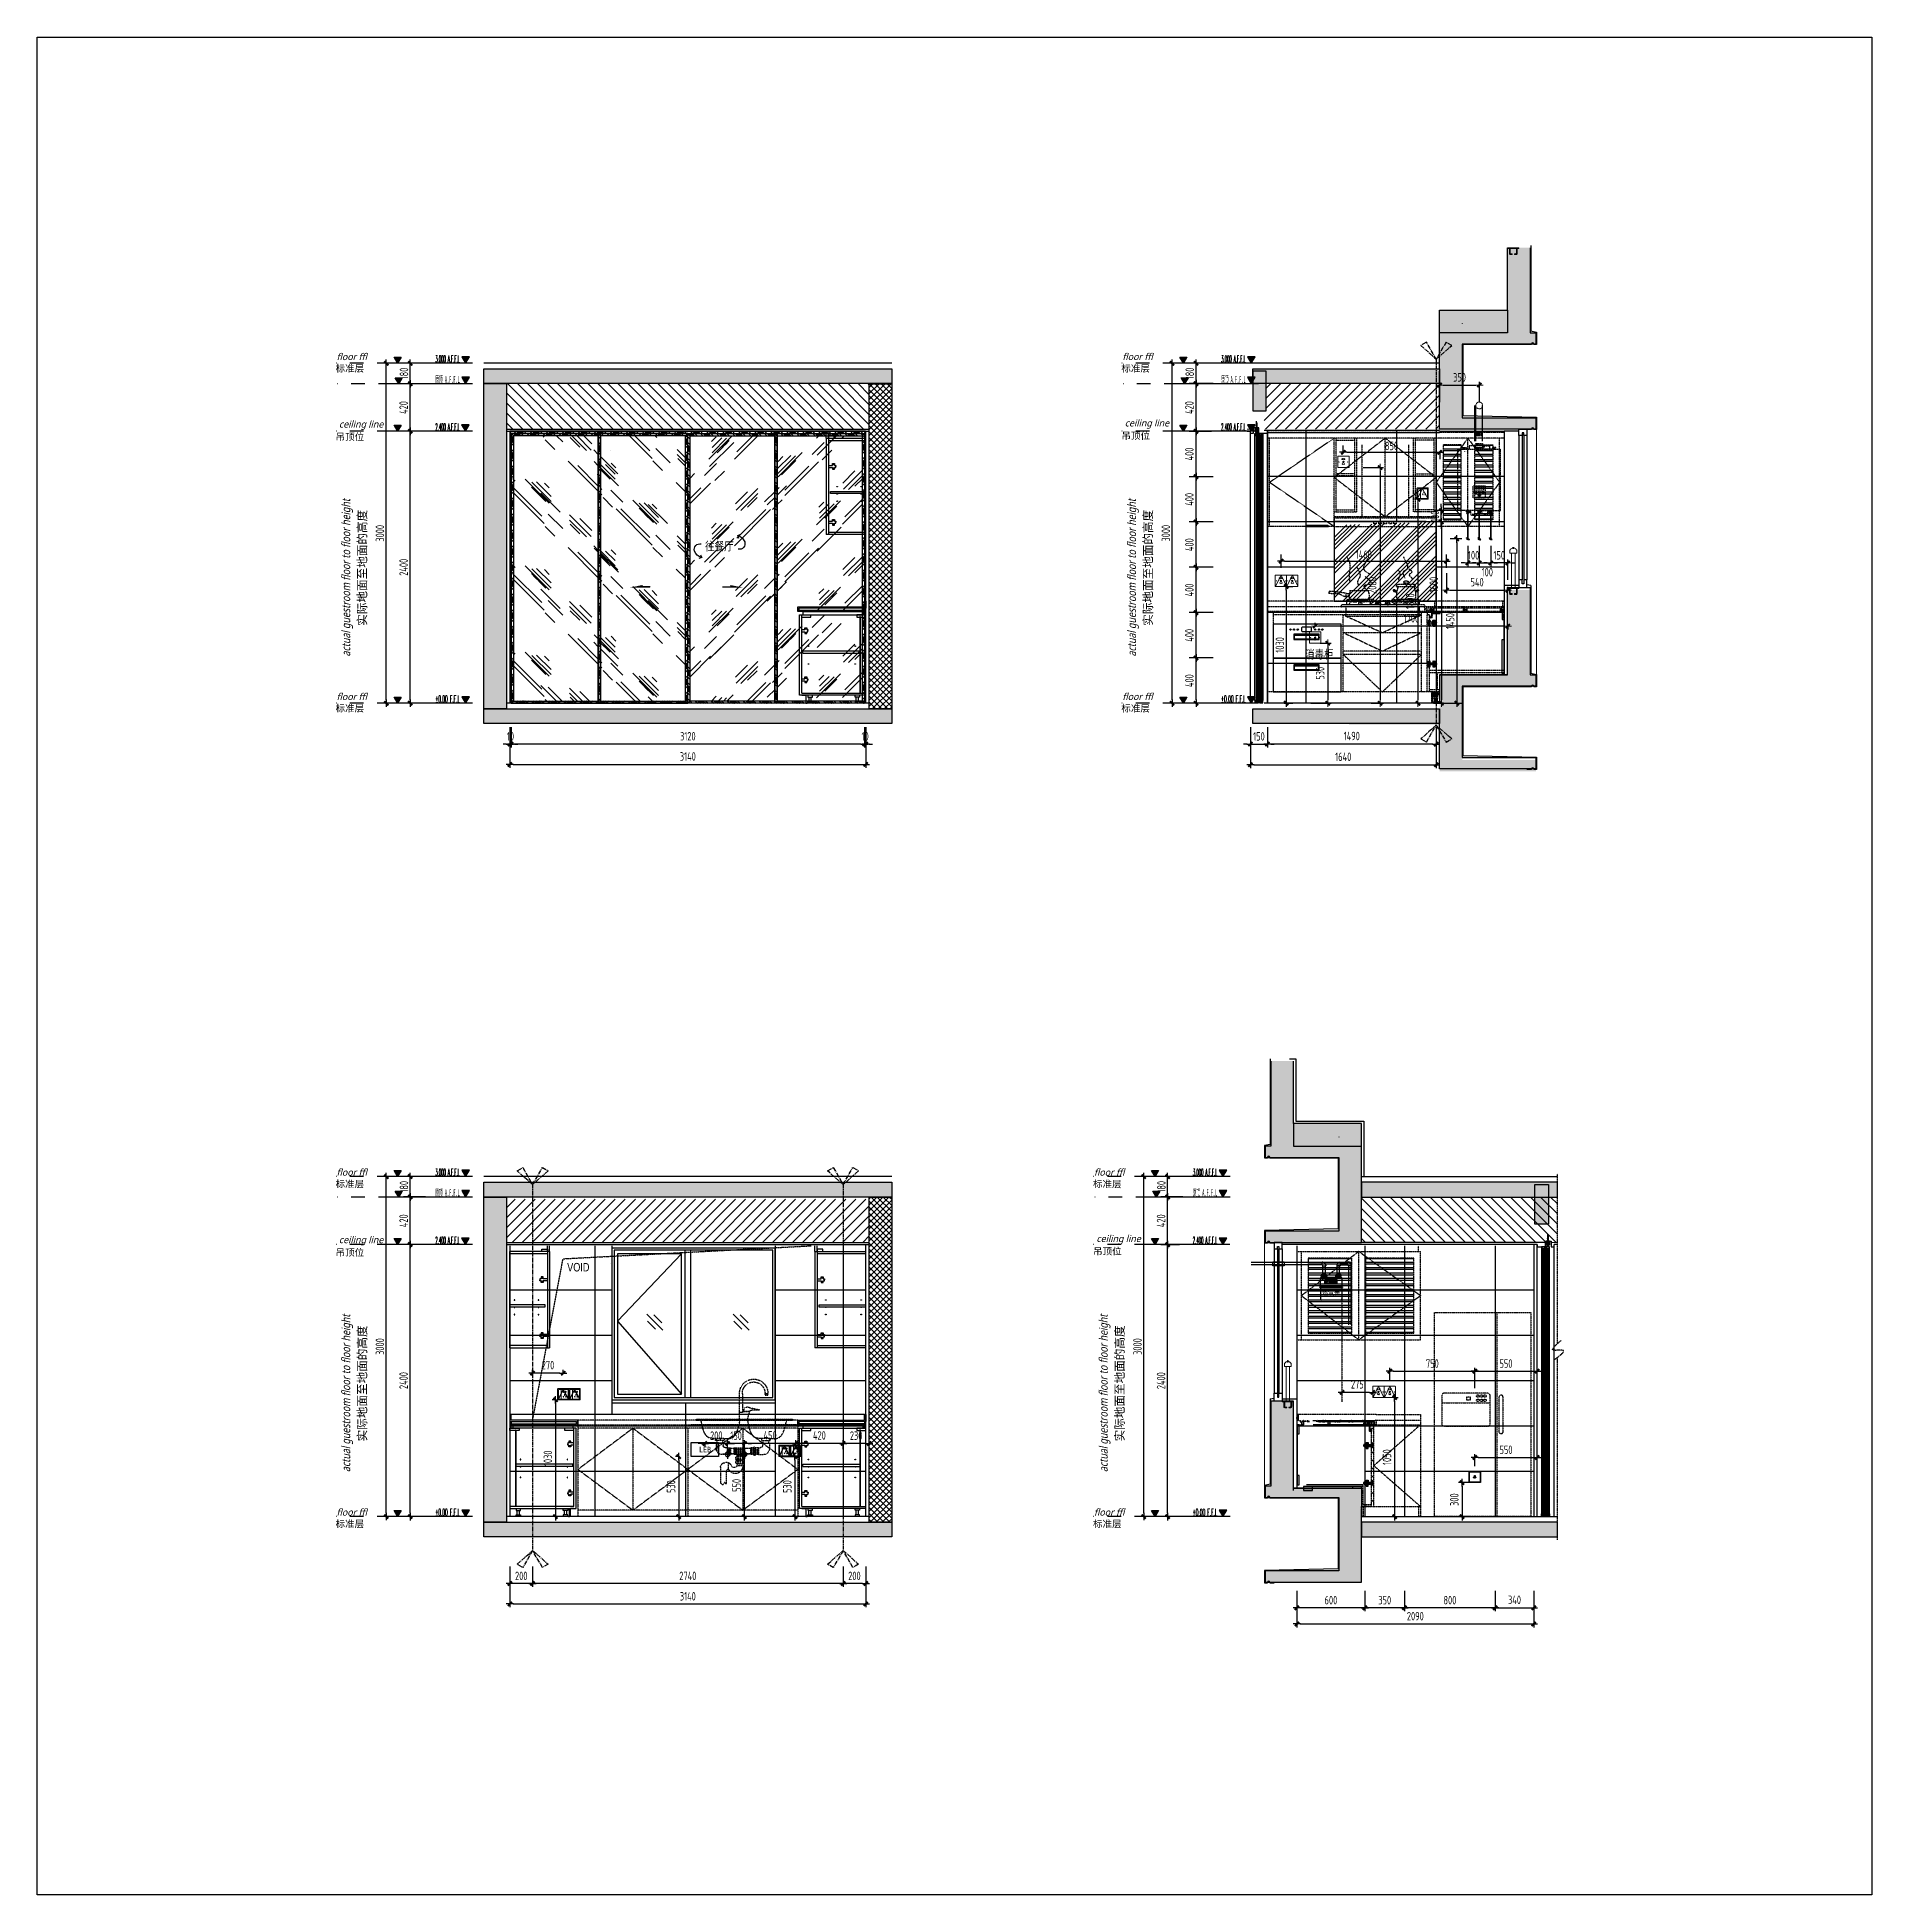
# Model space of a CAD drawing. Header units: inches. Extents: x 96003 to 270950, y -80202 to 65998.
# Drawn here: x 159542 to 175732, y 32110 to 48504 of the extents above; entities that cross this region are included whole.
import ezdxf
from ezdxf.enums import TextEntityAlignment as Align

# ---------------------------------------------------------------- set-up
doc = ezdxf.new("R2010")
doc.units = ezdxf.units.IN
doc.header["$LTSCALE"] = 10
doc.header["$MEASUREMENT"] = 0
for name, pattern in [('__DASH', [0.35, 0.25, -0.1]), ('CENTER2', [1.125, 0.75, -0.125, 0.125, -0.125]), ('DASH', [0.35, 0.25, -0.1]), ('HIDDEN2', [0.1875, 0.125, -0.0625]), ('M-CENTER', [1.8, 1.2, -0.2, 0.2, -0.2])]:
    doc.linetypes.add(name, pattern=pattern)
for name, color, linetype in [('01', 200, 'Continuous'), ('05', 12, 'Continuous'), ('13', 136, 'Continuous'), ('5-立面电气', 14, 'Continuous'), ('7.14-EL-DL-细', 8, 'Continuous'), ('A-WALL', 2, 'Continuous'), ('A_SURFACE', 9, 'Continuous'), ('C-顶面灯具、灯带', 22, 'Continuous'), ('DIM_LEAD', 3, 'Continuous'), ('ED-家具软装', 1, 'Continuous'), ('ED-文字说明', 50, 'Continuous'), ('ED-造型尺寸', 44, 'Continuous'), ('EL-1', 1, 'Continuous'), ('EL-12', 12, 'Continuous'), ('EL-136', 136, 'Continuous'), ('EL-DIM', 50, 'Continuous'), ('EL-TEXT', 50, 'Continuous'), ('EL-天花轮廓线', 100, 'Continuous'), ('FC-地面造型', 136, 'Continuous'), ('FF-FINISH【完成面】', 20, 'Continuous'), ('FF1-完成面', 20, 'Continuous'), ('PUB_HATCH', 8, 'Continuous'), ('SBEI', 1, 'Continuous'), ('W-尺寸标注', 44, 'Continuous'), ('WALL', 160, 'Continuous'), ('WINDOW', 3, 'Continuous'), ('图层3', 9, 'Continuous'), ('填充线', 8, 'Continuous'), ('标注', 2, 'Continuous')]:
    doc.layers.add(name, color=color, linetype=linetype)
for name, color, linetype, lineweight in [('03-橱柜', 4, 'Continuous', 18), ('F-2', 145, 'Continuous', 0), ('L-栏杆扶手', 73, 'Continuous', 13), ('L-立面看线', 8, 'Continuous', 13)]:
    doc.layers.add(name, color=color, linetype=linetype, lineweight=lineweight)
doc.layers.add('DIM_MODI', color=6, linetype='Continuous', plot=False)
doc.styles.add('-宋体', font='')
doc.styles.add('CCD_DIM', font='archs.shx', dxfattribs={"width": 0.7})
doc.styles.add('hbsmall', font='hbsmall.shx', dxfattribs={"width": 0.7})
doc.styles.add('hz', font='simplex', dxfattribs={"width": 0.7, "bigfont": 'hztxt'})
doc.styles.add('LUCIDIA', font='')
doc.styles.add('RomanS', font='romans.shx', dxfattribs={"width": 0.9})
doc.styles.add('st', font='')
doc.styles.get("Standard").update_dxf_attribs({"font": 'arial.ttf'})
doc.styles.add('宋体', font='', dxfattribs={"height": 60})
doc.styles.get('-宋体').set_extended_font_data('SimSun')
doc.styles.get('LUCIDIA').set_extended_font_data('Lucida Sans', italic=True)
doc.styles.get('st').set_extended_font_data('SimSun')
doc.styles.get('宋体').set_extended_font_data('SimSun')
doc.linetypes.add('ZIGZAG', pattern='A,0.00254,-5.08,[131,ltypeshp.shx,S=5.08,R=0,X=-5.08,Y=0],-10.16,[131,ltypeshp.shx,S=5.08,R=180,X=5.08,Y=0],-5.08', length=20.32254)
doc.dimstyles.new('1.30', dxfattribs={"dimscale": 30, "dimtxt": 2.5, "dimasz": 1, "dimexe": 1, "dimexo": 1.5, "dimgap": 1, "dimtad": 1, "dimdec": 0, "dimrnd": 5, "dimdsep": 46, "dimtxsty": 'CCD_DIM', "dimblk": 'CCD_Dimension_Tick', "dimcen": 1, "dimclrd": 44, "dimclre": 44, "dimclrt": 2, "dimadec": 0, "dimazin": 2, "dimtfac": 1, "dimtdec": 0, "dimtix": 1, "dimtmove": 2, "dimatfit": 3, "dimldrblk": 'CCD_Dimension_Tick', "dimfxl": 5, "dimfxlon": 1, "dimtolj": 1, "dimarcsym": 0})
doc.dimstyles.new('Matrix_30内', dxfattribs={"dimscale": 30, "dimtxt": 2.5, "dimasz": 1, "dimexe": 2, "dimexo": 1.5, "dimgap": 0.6, "dimtad": 1, "dimdec": 0, "dimrnd": 1, "dimzin": 12, "dimdsep": 46, "dimtxsty": 'CCD_DIM', "dimblk": 'CCD_Dimension_Tick', "dimcen": 0.125, "dimclrd": 44, "dimclre": 44, "dimclrt": 50, "dimadec": 0, "dimazin": 0, "dimtfac": 1, "dimtdec": 0, "dimtix": 1, "dimtmove": 2, "dimatfit": 3, "dimldrblk": 'CCD_Leader_Dot', "dimfxl": 5, "dimfxlon": 1, "dimtvp": 1, "dimtolj": 1, "dimtzin": 0, "dimarcsym": 0})
pattern_1 = [(45, (0, 0), (-44.194174, 44.194174), [])]

msp = doc.modelspace()

# ---------------------------------------------------------------- texts
at = {"layer": 'ED-文字说明'}
for s, style, p in [('ceiling line', 'LUCIDIA', (162205.5, 45058.9)), ('吊顶位', 'st', (162175.8, 44947.1)), ('ceiling line', 'LUCIDIA', (162205.5, 37861.3)), ('ceiling line', 'LUCIDIA', (168889.8, 37871.3)), ('吊顶位', 'st', (162175.8, 37749.5)), ('吊顶位', 'st', (168860.1, 37759.5))]:
    msp.add_text(s, height=60, dxfattribs=dict(at, style=style)).set_placement(p)
at = {"layer": 'ED-文字说明', "style": 'LUCIDIA', "width": 0.8}
for p in [(162304.7, 43039.6), (162304.7, 35842), (168989, 35842)]:
    msp.add_text('actual guestroom floor to floor height', height=75, rotation=90, dxfattribs=at).set_placement(p)
at = {"layer": 'ED-文字说明', "style": '宋体'}
for p in [(162448.3, 43310), (162448.3, 36112.4), (169132.5, 36112.4)]:
    msp.add_text('实际地面至地面的高度', height=75, rotation=90, dxfattribs=at).set_placement(p)
at = {"layer": 'EL-DIM', "color": 2}
for s, style, p in [('标准层', 'st', (162175.5, 45551.2)), ('floor ffl ', 'LUCIDIA', (162184.6, 45654.6)), ('floor ffl ', 'LUCIDIA', (162184.5, 42654.6)), ('标准层', 'st', (162175.3, 42551.2)), ('标准层', 'st', (162175.5, 38353.6)), ('floor ffl ', 'LUCIDIA', (162184.6, 38457)), ('标准层', 'st', (168859.7, 38353.6)), ('floor ffl ', 'LUCIDIA', (168868.9, 38457)), ('标准层', 'st', (162175.3, 35353.6)), ('floor ffl ', 'LUCIDIA', (162184.5, 35457)), ('标准层', 'st', (168859.6, 35353.6)), ('floor ffl ', 'LUCIDIA', (168868.8, 35457))]:
    msp.add_text(s, height=60, dxfattribs=dict(at, style=style)).set_placement(p)
at = {"layer": 'EL-TEXT', "color": 50, "width": 0.8}
for s, style, p in [('往餐厅', 'st', (165436.2, 43973.7, 12.2)), ('消毒柜', 'st', (170730.2, 43019.7, 12.2)), ('VOID', 'hbsmall', (164219.4, 37611.9, 0))]:
    msp.add_text(s, height=75, dxfattribs=dict(at, style=style)).set_placement(p)

# ---------------------------------------------------------------- blocks, each defined once
blk = doc.blocks.new('A$C3894243F')
at = {"layer": 'EL-12', "linetype": 'DASH'}
for p, q in [((411, 1127), (383, 1127)), ((383, 1127), (383, 1124)), ((383, 1124), (411, 1124)), ((384, 1127), (409, 1127)), ((385, 1116), (385, 1124)), ((408, 1116), (385, 1116)), ((408, 1124), (408, 1116)), ((411, 1124), (411, 1127)), ((461, 983), (526, 984)), ((465, 986), (539, 1002)), ((600, 970), (591, 1002)), ((609, 1128), (609, 966)), ((634, 904), (634, 1138)), ((120, 894, 0), (1060, 894, 0)), ((120, 894, 0), (120, 44, 0)), ((120, 854, 0), (1060, 854, 0)), ((120, 824, 0), (2060, 824, 0)), ((605, 824, 0), (120, 460, 0)), ((1014, 904), (166, 904)), ((166, 904), (166, 892)), ((1017, 894), (166, 894)), ((545, 972), (600, 972)), ((545, 970), (600, 970)), ((563, 904), (545, 969)), ((634, 966), (605, 966)), ((605, 824, 0), (605, 100, 0)), ((605, 824, 0), (1090, 460, 0)), ((634, 967), (609, 967)), ((1017, 894), (1014, 904)), ((1090, 824, 0), (1090, 44, 0)), ((1575, 824, 0), (1090, 460, 0)), ((1575, 824, 0), (1575, 100, 0)), ((1575, 824, 0), (2060, 460, 0)), ((2060, 854, 0), (2060, 44, 0)), ((364, 715), (364, 736)), ((439, 715), (364, 715)), ((377, 692), (369, 692)), ((369, 692), (369, 647)), ((377, 715), (377, 692)), ((427, 692), (377, 692)), ((427, 715), (427, 690)), ((427, 692), (432, 692)), ((432, 692), (432, 672)), ((439, 734), (439, 715)), ((771, 734), (771, 715)), ((771, 715), (846, 715)), ((783, 692), (778, 692)), ((778, 692), (778, 672)), ((783, 715), (783, 690)), ((783, 692), (833, 692)), ((833, 715), (833, 618)), ((833, 692), (841, 692)), ((841, 692), (841, 647)), ((846, 715), (846, 736)), ((466, 591), (419, 591)), ((466, 652), (452, 652)), ((466, 652), (466, 591)), ((466, 652), (495, 652)), ((466, 636), (495, 636)), ((466, 625), (495, 625)), ((466, 613), (495, 613)), ((466, 605), (495, 605)), ((466, 592), (495, 592)), ((490, 586), (501, 586)), ((495, 652), (495, 592)), ((501, 586), (501, 656)), ((501, 656), (508, 656)), ((501, 586), (501, 656)), ((508, 586), (501, 586)), ((508, 586), (508, 656)), ((508, 652), (537, 652)), ((508, 644), (587, 644)), ((508, 636), (537, 636)), ((508, 625), (537, 625)), ((508, 613), (537, 613)), ((508, 605), (537, 605)), ((521, 599), (508, 599)), ((508, 599), (508, 586)), ((508, 592), (537, 592)), ((515, 599), (587, 599)), ((537, 652), (537, 592)), ((587, 594), (587, 649)), ((587, 649), (684, 649)), ((587, 640), (684, 640)), ((587, 632), (684, 632)), ((587, 622), (684, 622)), ((587, 611), (684, 611)), ((587, 603), (684, 603)), ((684, 594), (587, 594)), ((603, 571), (612, 574)), ((603, 549), (603, 571)), ((609, 545), (603, 549)), ((603, 536), (612, 540)), ((603, 515), (603, 536)), ((609, 511), (603, 515)), ((606, 492), (656, 492)), ((659, 545), (609, 545)), ((609, 545), (609, 539)), ((659, 511), (609, 511)), ((612, 585), (616, 589)), ((612, 574), (612, 585)), ((612, 584), (656, 584)), ((612, 574), (656, 574)), ((612, 574), (612, 545)), ((612, 540), (656, 540)), ((612, 540), (612, 511)), ((616, 589), (613, 594)), ((616, 589), (653, 589)), ((627, 574), (627, 545)), ((627, 540), (627, 511)), ((642, 574), (642, 545)), ((642, 540), (642, 511)), ((653, 589), (656, 594)), ((653, 589), (656, 586)), ((656, 574), (656, 586)), ((656, 574), (656, 545)), ((666, 571), (656, 574)), ((656, 540), (656, 511)), ((666, 536), (656, 540)), ((656, 492), (656, 511)), ((659, 545), (666, 549)), ((659, 545), (659, 539)), ((659, 511), (666, 515)), ((666, 549), (666, 571)), ((666, 515), (666, 536)), ((684, 649), (684, 594)), ((684, 644), (744, 644)), ((684, 599), (744, 599)), ((744, 652), (715, 652)), ((715, 652), (715, 592)), ((744, 636), (715, 636)), ((744, 625), (715, 625)), ((744, 613), (715, 613)), ((744, 605), (715, 605)), ((744, 592), (715, 592)), ((732, 461), (732, 518)), ((744, 652), (744, 591)), ((744, 652), (758, 652)), ((744, 591), (791, 591)), ((120, 460, 0), (605, 100, 0)), ((1090, 460, 0), (605, 100, 0)), ((752, 443), (752, 330)), ((752, 443), (802, 443)), ((802, 480), (802, 343)), ((1090, 460, 0), (1575, 100, 0)), ((2060, 460, 0), (1575, 100, 0)), ((120, 100, 0), (2060, 100, 0))]:
    blk.add_line(p, q, dxfattribs=at)
blk.add_lwpolyline([(120, 894), (2060, 894), (2060, 854), (120, 854)], close=True, dxfattribs=at)
for centre, radius, start, end in [((509, 1132), 125, 357.6495, 182.3505), ((509, 1132), 100, 357.6495, 182.9379), ((463, 985), 2.94, 19.7002, 240.2825), ((526, 964), 20, 13.9602, 91.2198), ((565, 972), 39.5, 48.338, 131.662), ((605, 971), 5, 195.5441, 270), ((452, 672), 20, 180, 270), ((758, 672), 20, 270, 0), ((424, 645), 54.5, 178.7232, 265.2562), ((671, 489), 65.1, 177.3959, 331.9294), ((681, 505), 27.9, 207.4522, 348.4495), ((762, 480), 40, 0, 90), ((786, 645), 54.5, 274.7438, 1.2768), ((736, 452), 10, 66.5754, 137.913), ((732, 443), 20, 0, 66.5754)]:
    blk.add_arc(centre, radius, start, end, dxfattribs=at)
for points in [[(564, 894), (497, 744), (398, 737), (294, 738), (219, 894)], [(976, 894), (908, 744), (809, 737), (705, 738), (630, 894)]]:
    blk.add_spline(points, degree=3, dxfattribs=at)
at = {"layer": 'EL-12', "linetype": 'DASH', "start_tangent": (0.504204, 0.863585), "end_tangent": (0.946473, -0.322782)}
blk.add_spline([(708, 499), (726, 515), (762, 520)], degree=3, dxfattribs=at)
at = {"layer": 'EL-12', "linetype": 'DASH'}
blk.add_open_spline([(752, 330), (758, 339), (766, 352), (778, 314), (792, 330), (802, 343)], degree=3, knots=[24.179597, 24.179597, 24.179597, 24.179597, 48.606841, 66.911005, 102.847457, 102.847457, 102.847457, 102.847457], dxfattribs=at)
blk = doc.blocks.new('A$C544E7AC8')
at = {"layer": 'EL-12', "linetype": 'DASH', "ltscale": 400}
for p, q in [((-350, 2360, 0), (-350, 2410)), ((-350, 2360, 0), (-350, 1509)), ((-350, 2360, 0), (0, 2360, 0)), ((-330, 2360, 0), (-330, 2410)), ((-330, 2360, 0), (-330, 1509)), ((-330, 2340, 0), (0, 2340, 0)), ((0, 1509), (0, 2360, 0)), ((-293, 2119), (-293, 2135)), ((-293, 2135), (-275, 2135)), ((-275, 2135), (-275, 2119)), ((-330, 2119), (-293, 2119)), ((-330, 2100), (-293, 2100)), ((-293, 2100), (-293, 2085)), ((-293, 2085), (-275, 2085)), ((-286, 2096), (-281, 2094)), ((-275, 2119), (-265, 2119)), ((-275, 2085), (-275, 2100)), ((-275, 2100), (-265, 2100)), ((-265, 2119), (-265, 2110)), ((-265, 2100), (-265, 2110)), ((-310, 1870), (-310, 1890)), ((-310, 1890), (0, 1890)), ((0, 1870), (-310, 1870)), ((-293, 1627), (-293, 1642)), ((-293, 1642), (-275, 1642)), ((-275, 1642), (-275, 1627)), ((0, 1509), (-350, 1509)), ((-330, 1627), (-293, 1627)), ((-330, 1608), (-293, 1608)), ((-330, 1529), (0, 1529)), ((-293, 1608), (-293, 1592)), ((-293, 1592), (-275, 1592)), ((-286, 1631), (-281, 1632)), ((-275, 1627), (-265, 1627)), ((-275, 1592), (-275, 1608)), ((-275, 1608), (-265, 1608)), ((-265, 1627), (-265, 1617)), ((-265, 1608), (-265, 1617)), ((-600, 870, 0), (-600, 830, 0)), ((-555, 830, 0), (-12, 830, 0)), ((-555, 830, 0), (-555, 800, 0)), ((-12, 860, 0), (-12, 830, 0)), ((-590, 800, 0), (-590, 800, 0)), ((-590, 800, 0), (-590, 800, 0)), ((-585, 90, 0), (-585, 800, 0)), ((-585, 800, 0), (-565, 800, 0)), ((-585, 800, 0), (-565, 800, 0)), ((-585, 800, 0), (-585, 800, 0)), ((-585, 90, 0), (-585, 800, 0)), ((-565, 110, 0), (-565, 800, 0)), ((-565, 800, 0), (0, 800, 0)), ((-565, 780, 0), (-485, 780, 0)), ((-565, 670, 0), (-538, 670, 0)), ((-538, 670, 0), (-538, 686, 0)), ((-538, 686, 0), (-520, 686, 0)), ((-531, 674, 0), (-526, 676, 0)), ((-520, 686, 0), (-520, 670, 0)), ((-520, 670, 0), (-510, 670, 0)), ((-510, 670, 0), (-510, 661, 0)), ((-510, 651, 0), (-510, 661, 0)), ((-485, 780, 0), (-485, 800, 0)), ((-80, 800, 0), (-80, 780, 0)), ((-80, 780, 0), (0, 780, 0)), ((-53, 786, 0), (-53, 110, 0)), ((-50, 786, 0), (-53, 786, 0)), ((-50, 786, 0), (-50, 110, 0)), ((0, 780, 0), (0, 800, 0)), ((-565, 651, 0), (-538, 651, 0)), ((-538, 651, 0), (-538, 636, 0)), ((-538, 636, 0), (-520, 636, 0)), ((-520, 636, 0), (-520, 651, 0)), ((-520, 651, 0), (-510, 651, 0)), ((-555, 482, 0), (-53, 482, 0)), ((-555, 462, 0), (-555, 482, 0)), ((-555, 462, 0), (-53, 462, 0)), ((-565, 236, 0), (-538, 236, 0)), ((-565, 217, 0), (-538, 217, 0)), ((-538, 236, 0), (-538, 252, 0)), ((-538, 252, 0), (-520, 252, 0)), ((-538, 217, 0), (-538, 202, 0)), ((-538, 202, 0), (-520, 202, 0)), ((-531, 240, 0), (-526, 242, 0)), ((-520, 252, 0), (-520, 236, 0)), ((-520, 236, 0), (-510, 236, 0)), ((-520, 202, 0), (-520, 217, 0)), ((-520, 217, 0), (-510, 217, 0)), ((-510, 236, 0), (-510, 227, 0)), ((-510, 217, 0), (-510, 227, 0)), ((0, 90, 0), (-585, 90, 0)), ((-565, 110, 0), (0, 110, 0)), ((-565, 90, 0), (-535, 90, 0)), ((-530, 90, 0), (-530, 20, 0)), ((-526, 90, 0), (-530, 90, 0)), ((-530, 90, 0), (-530, 90, 0)), ((-530, 20, 0), (-518, 20, 0)), ((-526, 22, 0), (-526, 90, 0)), ((-518, 22, 0), (-526, 22, 0)), ((-518, 20, 0), (-518, 22, 0)), ((-511, 90, 0), (-511, 75, 0)), ((-511, 75, 0), (-471, 75, 0)), ((-511, 20, 0), (-511, 35, 0)), ((-511, 35, 0), (-471, 35, 0)), ((-501, 35, 0), (-501, 75, 0)), ((-481, 35, 0), (-481, 75, 0)), ((-471, 75, 0), (-471, 90, 0)), ((-471, 35, 0), (-471, 20, 0)), ((-94, 75, 0), (-94, 90, 0)), ((-54, 75, 0), (-94, 75, 0)), ((-54, 35, 0), (-94, 35, 0)), ((-94, 35, 0), (-94, 20, 0)), ((-84, 35, 0), (-84, 75, 0)), ((-64, 35, 0), (-64, 75, 0)), ((-54, 90, 0), (-54, 75, 0)), ((-54, 20, 0), (-54, 35, 0))]:
    blk.add_line(p, q, dxfattribs=at)
blk.add_lwpolyline([(-330, 2360), (-280, 2360), (-280, 2380), (-330, 2380)], close=True, dxfattribs=at)
at = {"layer": 'EL-12', "linetype": 'DASH', "ltscale": 400, "elevation": 0}
for points in [[(-600, 830), (-600, 870)], [(-600, 870), (-12, 870)], [(-555, 830), (-600, 830)], [(0, 920), (0, 860), (-588, 860)], [(-588, 838), (-588, 860)], [(-12, 838), (-588, 838)], [(-555, 838), (-555, 830)], [(-12, 870), (-12, 920), (0, 920)]]:
    blk.add_lwpolyline(points, dxfattribs=at)
for points in [[(-26, 800), (-12, 800), (-12, 830), (-26, 830)], [(-80, 800), (0, 800), (0, 800), (-80, 800)]]:
    blk.add_lwpolyline(points, close=True, dxfattribs=at)
at = {"layer": 'EL-12', "linetype": 'DASH', "ltscale": 400}
for centre in [(-284, 2127), (-284, 2095), (-252, 1931), (-252, 1931), (-252, 1867), (-252, 1803), (-40, 1931), (-40, 1931), (-40, 1867), (-40, 1803), (-284, 1632), (-284, 1600), (-529, 675, 0), (-529, 643, 0), (-506, 524, 0), (-506, 524, 0), (-93, 524, 0), (-93, 524, 0), (-506, 460, 0), (-506, 366, 0), (-93, 460, 0), (-93, 366, 0), (-529, 241, 0), (-529, 209, 0)]:
    blk.add_circle(centre, 2.5, dxfattribs=at)
blk = doc.blocks.new('CCD_Dimension_Tick')
at = {"color": 0, "linetype": 'ByBlock'}
for p, q in [((-1.09, 0), (0, 0)), ((0, 0), (1.09, 0))]:
    blk.add_line(p, q, dxfattribs=at)
at = {"color": 0, "linetype": 'Continuous', "const_width": 0.608}
blk.add_lwpolyline([(-0.61, -0.61), (0.61, 0.61)], dxfattribs=at)
blk = doc.blocks.new('*D146')
at = {"layer": 'Defpoints', "color": 0, "linetype": 'ByBlock', "transparency": 16777216}
for p in [(166654, 35198), (166854, 35198), (166654, 34858)]:
    blk.add_point(p, dxfattribs=at)
at = {"layer": 'FC-地面造型', "color": 44, "lineweight": -2, "transparency": 16777216}
for p, q in [((166654, 35008), (166654, 34828)), ((166854, 35008), (166854, 34828)), ((166824, 34858), (166684, 34858))]:
    blk.add_line(p, q, dxfattribs=at)
at = {"layer": 'FC-地面造型', "color": 44, "linetype": 'ByBlock', "lineweight": -2, "transparency": 16777216, "xscale": 30, "yscale": 30, "zscale": 30, "rotation": 180}
blk.add_blockref('CCD_Dimension_Tick', (166654, 34858), dxfattribs=at)
at = {"layer": 'FC-地面造型', "color": 44, "linetype": 'ByBlock', "lineweight": -2, "transparency": 16777216, "xscale": 30, "yscale": 30, "zscale": 30}
blk.add_blockref('CCD_Dimension_Tick', (166854, 34858), dxfattribs=at)
at = {"layer": 'FC-地面造型', "color": 2, "linetype": 'ByBlock', "transparency": 16777216, "insert": (166754, 34925), "char_height": 75, "attachment_point": 5, "style": 'CCD_DIM'}
blk.add_mtext('\\A1;200', dxfattribs=at)
blk = doc.blocks.new('*D148')
at = {"layer": 'Defpoints', "color": 0, "linetype": 'ByBlock', "transparency": 16777216}
for p in [(163714, 35198, 0), (166854, 35198), (166854, 34678)]:
    blk.add_point(p, dxfattribs=at)
at = {"layer": 'FC-地面造型', "color": 44, "lineweight": -2, "transparency": 16777216}
for p, q in [((163714, 34828), (163714, 34648)), ((166854, 34828), (166854, 34648)), ((163744, 34678), (166824, 34678))]:
    blk.add_line(p, q, dxfattribs=at)
at = {"layer": 'FC-地面造型', "color": 44, "linetype": 'ByBlock', "lineweight": -2, "transparency": 16777216, "xscale": 30, "yscale": 30, "zscale": 30, "rotation": 180}
blk.add_blockref('CCD_Dimension_Tick', (163714, 34678), dxfattribs=at)
at = {"layer": 'FC-地面造型', "color": 44, "linetype": 'ByBlock', "lineweight": -2, "transparency": 16777216, "xscale": 30, "yscale": 30, "zscale": 30}
blk.add_blockref('CCD_Dimension_Tick', (166854, 34678), dxfattribs=at)
at = {"layer": 'FC-地面造型', "color": 2, "linetype": 'ByBlock', "transparency": 16777216, "insert": (165284, 34745), "char_height": 75, "attachment_point": 5, "style": 'CCD_DIM'}
blk.add_mtext('\\A1;3140', dxfattribs=at)
blk = doc.blocks.new('*D147')
at = {"layer": 'Defpoints', "color": 0, "linetype": 'ByBlock', "transparency": 16777216}
for p in [(163914, 36224, 0), (166654, 34978), (163914, 34858)]:
    blk.add_point(p, dxfattribs=at)
at = {"layer": 'FC-地面造型', "color": 44, "lineweight": -2, "transparency": 16777216}
for p, q in [((163914, 35008), (163914, 34828)), ((166654, 34933), (166654, 34828)), ((166624, 34858), (163944, 34858))]:
    blk.add_line(p, q, dxfattribs=at)
at = {"layer": 'FC-地面造型', "color": 44, "linetype": 'ByBlock', "lineweight": -2, "transparency": 16777216, "xscale": 30, "yscale": 30, "zscale": 30, "rotation": 180}
blk.add_blockref('CCD_Dimension_Tick', (163914, 34858), dxfattribs=at)
at = {"layer": 'FC-地面造型', "color": 44, "linetype": 'ByBlock', "lineweight": -2, "transparency": 16777216, "xscale": 30, "yscale": 30, "zscale": 30}
blk.add_blockref('CCD_Dimension_Tick', (166654, 34858), dxfattribs=at)
at = {"layer": 'FC-地面造型', "color": 2, "linetype": 'ByBlock', "transparency": 16777216, "insert": (165284, 34925), "char_height": 75, "attachment_point": 5, "style": 'CCD_DIM'}
blk.add_mtext('\\A1;2740', dxfattribs=at)
blk = doc.blocks.new('*U124')
at = {"layer": 'EL-1', "linetype": 'CENTER2', "ltscale": 5}
blk.add_lwpolyline([(-45, 3122), (-187, 3248), (-135, 3278), (-45, 3122), (45, 3278), (97, 3248), (-45, 3122), (-45, -242), (97, -368), (45, -398), (-45, -242), (-135, -398), (-187, -368), (-45, -242)], dxfattribs=at)
blk = doc.blocks.new('*D151')
at = {"layer": 'Defpoints', "color": 0, "linetype": 'ByBlock', "transparency": 16777216}
for p in [(163714, 36251, 0), (163914, 36251, 0), (163714, 34858)]:
    blk.add_point(p, dxfattribs=at)
at = {"layer": 'FC-地面造型', "color": 44, "lineweight": -2, "transparency": 16777216}
for p, q in [((163714, 35008), (163714, 34828)), ((163914, 35008), (163914, 34828)), ((163884, 34858), (163744, 34858))]:
    blk.add_line(p, q, dxfattribs=at)
at = {"layer": 'FC-地面造型', "color": 44, "linetype": 'ByBlock', "lineweight": -2, "transparency": 16777216, "xscale": 30, "yscale": 30, "zscale": 30, "rotation": 180}
blk.add_blockref('CCD_Dimension_Tick', (163714, 34858), dxfattribs=at)
at = {"layer": 'FC-地面造型', "color": 44, "linetype": 'ByBlock', "lineweight": -2, "transparency": 16777216, "xscale": 30, "yscale": 30, "zscale": 30}
blk.add_blockref('CCD_Dimension_Tick', (163914, 34858), dxfattribs=at)
at = {"layer": 'FC-地面造型', "color": 2, "linetype": 'ByBlock', "transparency": 16777216, "insert": (163814, 34925), "char_height": 75, "attachment_point": 5, "style": 'CCD_DIM'}
blk.add_mtext('\\A1;200', dxfattribs=at)
blk = doc.blocks.new('*D155')
at = {"layer": 'Defpoints', "color": 0, "linetype": 'ByBlock', "transparency": 16777216}
for p in [(163724, 42416), (166844, 42416, 0), (163724, 42266)]:
    blk.add_point(p, dxfattribs=at)
at = {"layer": 'FC-地面造型', "color": 44, "lineweight": -2, "transparency": 16777216}
for p, q in [((163724, 42371), (163724, 42236)), ((166844, 42371), (166844, 42236)), ((166814, 42266), (163754, 42266))]:
    blk.add_line(p, q, dxfattribs=at)
at = {"layer": 'FC-地面造型', "color": 44, "linetype": 'ByBlock', "lineweight": -2, "transparency": 16777216, "xscale": 30, "yscale": 30, "zscale": 30, "rotation": 180}
blk.add_blockref('CCD_Dimension_Tick', (163724, 42266), dxfattribs=at)
at = {"layer": 'FC-地面造型', "color": 44, "linetype": 'ByBlock', "lineweight": -2, "transparency": 16777216, "xscale": 30, "yscale": 30, "zscale": 30}
blk.add_blockref('CCD_Dimension_Tick', (166844, 42266), dxfattribs=at)
at = {"layer": 'FC-地面造型', "color": 2, "linetype": 'ByBlock', "transparency": 16777216, "insert": (165284, 42335), "char_height": 75, "attachment_point": 5, "style": 'CCD_DIM'}
blk.add_mtext('\\A1;3120', dxfattribs=at)
blk = doc.blocks.new('*D157')
at = {"layer": 'Defpoints', "color": 0, "linetype": 'ByBlock', "transparency": 16777216}
for p in [(163714, 42626, 0), (166854, 42651), (166854, 42086)]:
    blk.add_point(p, dxfattribs=at)
at = {"layer": 'FC-地面造型', "color": 44, "lineweight": -2, "transparency": 16777216}
for p, q in [((163714, 42236), (163714, 42056)), ((166854, 42236), (166854, 42056)), ((163744, 42086), (166824, 42086))]:
    blk.add_line(p, q, dxfattribs=at)
at = {"layer": 'FC-地面造型', "color": 44, "linetype": 'ByBlock', "lineweight": -2, "transparency": 16777216, "xscale": 30, "yscale": 30, "zscale": 30, "rotation": 180}
blk.add_blockref('CCD_Dimension_Tick', (163714, 42086), dxfattribs=at)
at = {"layer": 'FC-地面造型', "color": 44, "linetype": 'ByBlock', "lineweight": -2, "transparency": 16777216, "xscale": 30, "yscale": 30, "zscale": 30}
blk.add_blockref('CCD_Dimension_Tick', (166854, 42086), dxfattribs=at)
at = {"layer": 'FC-地面造型', "color": 2, "linetype": 'ByBlock', "transparency": 16777216, "insert": (165284, 42157), "char_height": 75, "attachment_point": 5, "style": 'CCD_DIM'}
blk.add_mtext('\\A1;3140', dxfattribs=at)
blk = doc.blocks.new('*D156')
at = {"layer": 'Defpoints', "color": 0, "linetype": 'ByBlock', "transparency": 16777216}
for p in [(163714, 42688, 0), (163724, 42677, 0), (163714, 42266)]:
    blk.add_point(p, dxfattribs=at)
at = {"layer": 'FC-地面造型', "color": 44, "lineweight": -2, "transparency": 16777216}
for p, q in [((163714, 42416), (163714, 42236)), ((163724, 42416), (163724, 42236)), ((163684, 42266), (163654, 42266)), ((163724, 42266), (163714, 42266)), ((163754, 42266), (163784, 42266))]:
    blk.add_line(p, q, dxfattribs=at)
at = {"layer": 'FC-地面造型', "color": 44, "linetype": 'ByBlock', "lineweight": -2, "transparency": 16777216, "xscale": 30, "yscale": 30, "zscale": 30}
blk.add_blockref('CCD_Dimension_Tick', (163714, 42266), dxfattribs=at)
at = {"layer": 'FC-地面造型', "color": 44, "linetype": 'ByBlock', "lineweight": -2, "transparency": 16777216, "xscale": 30, "yscale": 30, "zscale": 30, "rotation": 180}
blk.add_blockref('CCD_Dimension_Tick', (163724, 42266), dxfattribs=at)
at = {"layer": 'FC-地面造型', "color": 2, "linetype": 'ByBlock', "transparency": 16777216, "insert": (163719, 42334), "char_height": 75, "attachment_point": 5, "style": 'CCD_DIM'}
blk.add_mtext('\\A1;10', dxfattribs=at)
blk = doc.blocks.new('*U149')
h = blk.add_hatch()
h.set_pattern_fill('ANSI37', color=250, scale=300, angle=-90)
h.set_pattern_definition([(315, (222532.67, 70619.302), (26.516504, 26.516504), []), (45, (222532.67, 70619.302), (-26.516504, 26.516504), [])])
h.paths.add_polyline_path([(144521, -74485), (144521, -74685), (147391, -74685), (147391, -74485)])
at = {"color": 5, "elevation": 0}
blk.add_lwpolyline([(144521, -74485), (144521, -74685), (147391, -74685), (147391, -74485)], close=True, dxfattribs=at)
blk = doc.blocks.new('*D205')
at = {"layer": 'Defpoints', "color": 0, "linetype": 'ByBlock', "transparency": 16777216}
for p in [(171888, 43555, 0), (170399, 42825, 0), (170399, 42266)]:
    blk.add_point(p, dxfattribs=at)
at = {"layer": 'FC-地面造型', "color": 44, "linetype": 'ByBlock', "lineweight": -2, "transparency": 16777216}
for p, q in [((170399, 42416), (170399, 42236)), ((171888, 42416), (171888, 42236)), ((171858, 42266), (170429, 42266))]:
    blk.add_line(p, q, dxfattribs=at)
at = {"layer": 'FC-地面造型', "color": 44, "linetype": 'ByBlock', "lineweight": -2, "transparency": 16777216, "xscale": 30, "yscale": 30, "zscale": 30, "rotation": 180}
blk.add_blockref('CCD_Dimension_Tick', (170399, 42266), dxfattribs=at)
at = {"layer": 'FC-地面造型', "color": 44, "linetype": 'ByBlock', "lineweight": -2, "transparency": 16777216, "xscale": 30, "yscale": 30, "zscale": 30}
blk.add_blockref('CCD_Dimension_Tick', (171888, 42266), dxfattribs=at)
at = {"layer": 'FC-地面造型', "color": 2, "linetype": 'ByBlock', "transparency": 16777216, "insert": (171143, 42337), "char_height": 75, "attachment_point": 5, "style": 'CCD_DIM'}
blk.add_mtext('\\A1;1490', dxfattribs=at)
blk = doc.blocks.new('*D207')
at = {"layer": 'Defpoints', "color": 0, "linetype": 'ByBlock', "transparency": 16777216}
for p in [(170819, 43307), (172519, 43307), (170819, 43276, 0)]:
    blk.add_point(p, dxfattribs=at)
at = {"layer": 'F-2', "color": 44, "lineweight": -2, "transparency": 16777216}
for p, q in [((170819, 43307), (170819, 43337)), ((172489, 43307), (170849, 43307)), ((172519, 43307), (172519, 43277))]:
    blk.add_line(p, q, dxfattribs=at)
at = {"layer": 'F-2', "color": 44, "linetype": 'ByBlock', "lineweight": -2, "transparency": 16777216, "xscale": 30, "yscale": 30, "zscale": 30, "rotation": 180}
blk.add_blockref('CCD_Dimension_Tick', (170819, 43307), dxfattribs=at)
at = {"layer": 'F-2', "color": 44, "linetype": 'ByBlock', "lineweight": -2, "transparency": 16777216, "xscale": 30, "yscale": 30, "zscale": 30}
blk.add_blockref('CCD_Dimension_Tick', (172519, 43307), dxfattribs=at)
at = {"layer": 'F-2', "color": 2, "linetype": 'ByBlock', "transparency": 16777216, "insert": (171669, 43376), "char_height": 75, "attachment_point": 5, "style": 'CCD_DIM'}
blk.add_mtext('\\A1;1700', dxfattribs=at)
blk = doc.blocks.new('*D208')
at = {"layer": 'Defpoints', "color": 0, "linetype": 'ByBlock', "transparency": 16777216}
for p in [(171068, 44706, 0), (171269, 42626), (171393, 42626)]:
    blk.add_point(p, dxfattribs=at)
at = {"layer": 'F-2', "color": 44, "lineweight": -2, "transparency": 16777216}
for p, q in [((171243, 44706), (171423, 44706)), ((171393, 44676), (171393, 42656)), ((171314, 42626), (171423, 42626))]:
    blk.add_line(p, q, dxfattribs=at)
at = {"layer": 'F-2', "color": 44, "linetype": 'ByBlock', "lineweight": -2, "transparency": 16777216, "xscale": 30, "yscale": 30, "zscale": 30}
for p, rotation in [((171393, 44706), 90), ((171393, 42626), 270)]:
    blk.add_blockref('CCD_Dimension_Tick', p, dxfattribs=dict(at, rotation=rotation))
at = {"layer": 'F-2', "color": 2, "linetype": 'ByBlock', "transparency": 16777216, "insert": (171324, 43666), "char_height": 75, "attachment_point": 5, "rotation": 90, "style": 'CCD_DIM'}
blk.add_mtext('\\A1;2080', dxfattribs=at)
blk = doc.blocks.new('*D209')
at = {"layer": 'Defpoints', "color": 0, "linetype": 'ByBlock', "transparency": 16777216}
for p in [(171989, 44226), (171934, 42626), (171998, 42626)]:
    blk.add_point(p, dxfattribs=at)
at = {"layer": 'F-2', "color": 44, "lineweight": -2, "transparency": 16777216}
for p, q in [((171944, 44226), (171904, 44226)), ((171934, 44196), (171934, 42656)), ((171953, 42626), (171904, 42626))]:
    blk.add_line(p, q, dxfattribs=at)
at = {"layer": 'F-2', "color": 44, "linetype": 'ByBlock', "lineweight": -2, "transparency": 16777216, "xscale": 30, "yscale": 30, "zscale": 30}
for p, rotation in [((171934, 44226), 90), ((171934, 42626), 270)]:
    blk.add_blockref('CCD_Dimension_Tick', p, dxfattribs=dict(at, rotation=rotation))
at = {"layer": 'F-2', "color": 2, "linetype": 'ByBlock', "transparency": 16777216, "insert": (171866, 43673), "char_height": 75, "attachment_point": 5, "rotation": 90, "style": 'CCD_DIM'}
blk.add_mtext('\\A1;1600', dxfattribs=at)
blk = doc.blocks.new('*D206')
at = {"layer": 'Defpoints', "color": 0, "linetype": 'ByBlock', "transparency": 16777216}
for p in [(170819, 43156, 0), (170659, 42626), (170931, 42626)]:
    blk.add_point(p, dxfattribs=at)
at = {"layer": 'F-2', "color": 44, "lineweight": -2, "transparency": 16777216}
for p, q in [((170864, 43156), (170961, 43156)), ((170931, 43126), (170931, 42656)), ((170781, 42626), (170961, 42626))]:
    blk.add_line(p, q, dxfattribs=at)
at = {"layer": 'F-2', "color": 44, "linetype": 'ByBlock', "lineweight": -2, "transparency": 16777216, "xscale": 30, "yscale": 30, "zscale": 30}
for p, rotation in [((170931, 43156), 90), ((170931, 42626), 270)]:
    blk.add_blockref('CCD_Dimension_Tick', p, dxfattribs=dict(at, rotation=rotation))
at = {"layer": 'F-2', "color": 2, "linetype": 'ByBlock', "transparency": 16777216, "insert": (170864, 42891), "char_height": 75, "attachment_point": 5, "rotation": 90, "style": 'CCD_DIM'}
blk.add_mtext('\\A1;530', dxfattribs=at)
blk = doc.blocks.new('*D211')
at = {"layer": 'Defpoints', "color": 0, "linetype": 'ByBlock', "transparency": 16777216}
for p in [(171609, 35699, 0), (172409, 35535, 0), (171609, 34643)]:
    blk.add_point(p, dxfattribs=at)
at = {"layer": 'FC-地面造型', "color": 44, "lineweight": -2, "transparency": 16777216}
for p, q in [((171609, 34793), (171609, 34613)), ((172409, 34793), (172409, 34613)), ((172379, 34643), (171639, 34643))]:
    blk.add_line(p, q, dxfattribs=at)
at = {"layer": 'FC-地面造型', "color": 44, "linetype": 'ByBlock', "lineweight": -2, "transparency": 16777216, "xscale": 30, "yscale": 30, "zscale": 30, "rotation": 180}
blk.add_blockref('CCD_Dimension_Tick', (171609, 34643), dxfattribs=at)
at = {"layer": 'FC-地面造型', "color": 44, "linetype": 'ByBlock', "lineweight": -2, "transparency": 16777216, "xscale": 30, "yscale": 30, "zscale": 30}
blk.add_blockref('CCD_Dimension_Tick', (172409, 34643), dxfattribs=at)
at = {"layer": 'FC-地面造型', "color": 2, "linetype": 'ByBlock', "transparency": 16777216, "insert": (172009, 34711), "char_height": 75, "attachment_point": 5, "style": 'CCD_DIM'}
blk.add_mtext('\\A1;800', dxfattribs=at)
blk = doc.blocks.new('*D212')
at = {"layer": 'Defpoints', "color": 0, "linetype": 'ByBlock', "transparency": 16777216}
for p in [(171259, 35747, 0), (171609, 35699, 0), (171259, 34643)]:
    blk.add_point(p, dxfattribs=at)
at = {"layer": 'FC-地面造型', "color": 44, "lineweight": -2, "transparency": 16777216}
for p, q in [((171259, 34793), (171259, 34613)), ((171609, 34793), (171609, 34613)), ((171579, 34643), (171289, 34643))]:
    blk.add_line(p, q, dxfattribs=at)
at = {"layer": 'FC-地面造型', "color": 44, "linetype": 'ByBlock', "lineweight": -2, "transparency": 16777216, "xscale": 30, "yscale": 30, "zscale": 30, "rotation": 180}
blk.add_blockref('CCD_Dimension_Tick', (171259, 34643), dxfattribs=at)
at = {"layer": 'FC-地面造型', "color": 44, "linetype": 'ByBlock', "lineweight": -2, "transparency": 16777216, "xscale": 30, "yscale": 30, "zscale": 30}
blk.add_blockref('CCD_Dimension_Tick', (171609, 34643), dxfattribs=at)
at = {"layer": 'FC-地面造型', "color": 2, "linetype": 'ByBlock', "transparency": 16777216, "insert": (171434, 34711), "char_height": 75, "attachment_point": 5, "style": 'CCD_DIM'}
blk.add_mtext('\\A1;350', dxfattribs=at)
blk = doc.blocks.new('*D213')
at = {"layer": 'Defpoints', "color": 0, "linetype": 'ByBlock', "transparency": 16777216}
for p in [(170659, 36420), (171259, 35747, 0), (170659, 34643)]:
    blk.add_point(p, dxfattribs=at)
at = {"layer": 'FC-地面造型', "color": 44, "lineweight": -2, "transparency": 16777216}
for p, q in [((170659, 34793), (170659, 34613)), ((171259, 34793), (171259, 34613)), ((171229, 34643), (170689, 34643))]:
    blk.add_line(p, q, dxfattribs=at)
at = {"layer": 'FC-地面造型', "color": 44, "linetype": 'ByBlock', "lineweight": -2, "transparency": 16777216, "xscale": 30, "yscale": 30, "zscale": 30, "rotation": 180}
blk.add_blockref('CCD_Dimension_Tick', (170659, 34643), dxfattribs=at)
at = {"layer": 'FC-地面造型', "color": 44, "linetype": 'ByBlock', "lineweight": -2, "transparency": 16777216, "xscale": 30, "yscale": 30, "zscale": 30}
blk.add_blockref('CCD_Dimension_Tick', (171259, 34643), dxfattribs=at)
at = {"layer": 'FC-地面造型', "color": 2, "linetype": 'ByBlock', "transparency": 16777216, "insert": (170959, 34711), "char_height": 75, "attachment_point": 5, "style": 'CCD_DIM'}
blk.add_mtext('\\A1;600', dxfattribs=at)
blk = doc.blocks.new('*D214')
at = {"layer": 'Defpoints', "color": 0, "linetype": 'ByBlock', "transparency": 16777216}
for p in [(172749, 35645, 0), (170659, 34831), (172749, 34501)]:
    blk.add_point(p, dxfattribs=at)
at = {"layer": 'FC-地面造型', "color": 44, "lineweight": -2, "transparency": 16777216}
for p, q in [((170659, 34651), (170659, 34471)), ((172749, 34651), (172749, 34471)), ((170689, 34501), (172719, 34501))]:
    blk.add_line(p, q, dxfattribs=at)
at = {"layer": 'FC-地面造型', "color": 44, "linetype": 'ByBlock', "lineweight": -2, "transparency": 16777216, "xscale": 30, "yscale": 30, "zscale": 30, "rotation": 180}
blk.add_blockref('CCD_Dimension_Tick', (170659, 34501), dxfattribs=at)
at = {"layer": 'FC-地面造型', "color": 44, "linetype": 'ByBlock', "lineweight": -2, "transparency": 16777216, "xscale": 30, "yscale": 30, "zscale": 30}
blk.add_blockref('CCD_Dimension_Tick', (172749, 34501), dxfattribs=at)
at = {"layer": 'FC-地面造型', "color": 2, "linetype": 'ByBlock', "transparency": 16777216, "insert": (171704, 34570), "char_height": 75, "attachment_point": 5, "style": 'CCD_DIM'}
blk.add_mtext('\\A1;2090', dxfattribs=at)
blk = doc.blocks.new('*D859')
at = {"layer": 'Defpoints', "color": 0, "linetype": 'ByBlock', "transparency": 16777216}
for p in [(129144, -105238), (129324, -105238), (129294, -105418)]:
    blk.add_point(p, dxfattribs=at)
at = {"layer": 'EL-天花轮廓线', "color": 44, "lineweight": -2, "transparency": 16777216}
for p, q in [((129279, -105238), (129084, -105238)), ((129144, -105388), (129144, -105268)), ((129249, -105418), (129084, -105418))]:
    blk.add_line(p, q, dxfattribs=at)
at = {"layer": 'EL-天花轮廓线', "color": 44, "linetype": 'ByBlock', "lineweight": -2, "transparency": 16777216, "xscale": 30, "yscale": 30, "zscale": 30}
for p, rotation in [((129144, -105238), 90), ((129144, -105418), 270)]:
    blk.add_blockref('CCD_Dimension_Tick', p, dxfattribs=dict(at, rotation=rotation))
at = {"layer": 'EL-天花轮廓线', "color": 50, "linetype": 'ByBlock', "transparency": 16777216, "insert": (129088, -105328), "char_height": 75, "attachment_point": 5, "rotation": 90, "style": 'CCD_DIM'}
blk.add_mtext('\\A1;180', dxfattribs=at)
blk = doc.blocks.new('CCD_Leader_Dot')
at = {"color": 0, "linetype": 'ByBlock'}
blk.add_line((-5, 0), (-10, 0), dxfattribs=at)
at = {"color": 0, "linetype": 'ByBlock', "const_width": 5}
blk.add_lwpolyline([(-2.5, 0, 1), (2.5, 0, 1)], format="xyb", close=True, dxfattribs=at)
blk = doc.blocks.new('*D860')
at = {"layer": 'Defpoints', "color": 0, "linetype": 'ByBlock', "transparency": 16777216}
for p in [(128932, -105238), (129324, -105238), (129324, -108238)]:
    blk.add_point(p, dxfattribs=at)
at = {"layer": 'EL-天花轮廓线', "color": 44, "lineweight": -2, "transparency": 16777216}
for p, q in [((129082, -105238), (128872, -105238)), ((128932, -108208), (128932, -105268)), ((129082, -108238), (128872, -108238))]:
    blk.add_line(p, q, dxfattribs=at)
at = {"layer": 'EL-天花轮廓线', "color": 44, "linetype": 'ByBlock', "lineweight": -2, "transparency": 16777216, "xscale": 30, "yscale": 30, "zscale": 30}
for p, rotation in [((128932, -105238), 90), ((128932, -108238), 270)]:
    blk.add_blockref('CCD_Dimension_Tick', p, dxfattribs=dict(at, rotation=rotation))
at = {"layer": 'EL-天花轮廓线', "color": 50, "linetype": 'ByBlock', "transparency": 16777216, "insert": (128877, -106738), "char_height": 75, "attachment_point": 5, "rotation": 90, "style": 'CCD_DIM'}
blk.add_mtext('\\A1;3000', dxfattribs=at)
blk = doc.blocks.new('ELEVATION')
blk.add_hatch(color=256).paths.add_polyline_path([(4.17, 2.47), (2.7, 0), (1.23, 2.47)])
blk.add_line((0, 0), (14.67, 0))
blk.add_lwpolyline([(4.17, 2.47), (2.7, 0), (1.23, 2.47)], close=True)
at = {"style": 'hz', "width": 0.444477}
blk.add_attdef('ELEV', text='', height=2.5, dxfattribs=at).set_placement((4.89, 0.32), (14.26, 0.32), align=Align.FIT)
blk = doc.blocks.new('A$C2E6F40A5')
blk.add_hatch(color=256).paths.add_polyline_path([(40, 69), (-40, 69), (0, 0)])
at = {"color": 0}
blk.add_lwpolyline([(40, 69), (-40, 69), (0, 0), (40, 69)], dxfattribs=at)
blk = doc.blocks.new('20150428.1023048')
at = {"layer": 'ED-造型尺寸', "color": 250, "linetype": 'M-CENTER', "ltscale": 2}
blk.add_line((21.19, 0, 0), (-14.89, 0, 0), dxfattribs=at)
at = {"layer": 'ED-造型尺寸', "xscale": -0.0256, "yscale": 0.0256, "zscale": 0.0256}
blk.add_blockref('A$C2E6F40A5', (3.19, 0, 0), dxfattribs=at)
blk = doc.blocks.new('*D861')
at = {"layer": 'Defpoints', "color": 0, "linetype": 'ByBlock', "transparency": 16777216}
for p in [(129144, -105418), (129994, -105418), (129324, -105839, 0)]:
    blk.add_point(p, dxfattribs=at)
at = {"layer": 'EL-天花轮廓线', "color": 44, "lineweight": -2, "transparency": 16777216}
for p, q in [((129294, -105418), (129084, -105418)), ((129144, -105809), (129144, -105448)), ((129279, -105839), (129084, -105839))]:
    blk.add_line(p, q, dxfattribs=at)
at = {"layer": 'EL-天花轮廓线', "color": 44, "linetype": 'ByBlock', "lineweight": -2, "transparency": 16777216, "xscale": 30, "yscale": 30, "zscale": 30}
for p, rotation in [((129144, -105418), 90), ((129144, -105839), 270)]:
    blk.add_blockref('CCD_Dimension_Tick', p, dxfattribs=dict(at, rotation=rotation))
at = {"layer": 'EL-天花轮廓线', "color": 50, "linetype": 'ByBlock', "transparency": 16777216, "insert": (129085, -105629), "char_height": 75, "attachment_point": 5, "rotation": 90, "style": 'CCD_DIM'}
blk.add_mtext('\\A1;420', dxfattribs=at)
blk = doc.blocks.new('*D862')
at = {"layer": 'Defpoints', "color": 0, "linetype": 'ByBlock', "transparency": 16777216}
for p in [(129144, -107839), (129924, -107839, 0), (129324, -108238)]:
    blk.add_point(p, dxfattribs=at)
at = {"layer": 'EL-天花轮廓线', "color": 44, "lineweight": -2, "transparency": 16777216}
for p, q in [((129294, -107839), (129084, -107839)), ((129144, -108208), (129144, -107869)), ((129279, -108238), (129084, -108238))]:
    blk.add_line(p, q, dxfattribs=at)
at = {"layer": 'EL-天花轮廓线', "color": 44, "linetype": 'ByBlock', "lineweight": -2, "transparency": 16777216, "xscale": 30, "yscale": 30, "zscale": 30}
for p, rotation in [((129144, -107839), 90), ((129144, -108238), 270)]:
    blk.add_blockref('CCD_Dimension_Tick', p, dxfattribs=dict(at, rotation=rotation))
at = {"layer": 'EL-天花轮廓线', "color": 50, "linetype": 'ByBlock', "transparency": 16777216, "insert": (129085, -108039), "char_height": 75, "attachment_point": 5, "rotation": 90, "style": 'CCD_DIM'}
blk.add_mtext('\\A1;400', dxfattribs=at)
blk = doc.blocks.new('*D863')
at = {"layer": 'Defpoints', "color": 0, "linetype": 'ByBlock', "transparency": 16777216}
for p in [(129144, -107439), (129924, -107439, 0), (129924, -107839, 0)]:
    blk.add_point(p, dxfattribs=at)
at = {"layer": 'EL-天花轮廓线', "color": 44, "lineweight": -2, "transparency": 16777216}
for p, q in [((129294, -107439), (129084, -107439)), ((129144, -107809), (129144, -107469)), ((129294, -107839), (129084, -107839))]:
    blk.add_line(p, q, dxfattribs=at)
at = {"layer": 'EL-天花轮廓线', "color": 44, "linetype": 'ByBlock', "lineweight": -2, "transparency": 16777216, "xscale": 30, "yscale": 30, "zscale": 30}
for p, rotation in [((129144, -107439), 90), ((129144, -107839), 270)]:
    blk.add_blockref('CCD_Dimension_Tick', p, dxfattribs=dict(at, rotation=rotation))
at = {"layer": 'EL-天花轮廓线', "color": 50, "linetype": 'ByBlock', "transparency": 16777216, "insert": (129085, -107639), "char_height": 75, "attachment_point": 5, "rotation": 90, "style": 'CCD_DIM'}
blk.add_mtext('\\A1;400', dxfattribs=at)
blk = doc.blocks.new('*D864')
at = {"layer": 'Defpoints', "color": 0, "linetype": 'ByBlock', "transparency": 16777216}
for p in [(129144, -107039), (129924, -107039), (129924, -107439, 0)]:
    blk.add_point(p, dxfattribs=at)
at = {"layer": 'EL-天花轮廓线', "color": 44, "lineweight": -2, "transparency": 16777216}
for p, q in [((129294, -107039), (129084, -107039)), ((129144, -107409), (129144, -107069)), ((129294, -107439), (129084, -107439))]:
    blk.add_line(p, q, dxfattribs=at)
at = {"layer": 'EL-天花轮廓线', "color": 44, "linetype": 'ByBlock', "lineweight": -2, "transparency": 16777216, "xscale": 30, "yscale": 30, "zscale": 30}
for p, rotation in [((129144, -107039), 90), ((129144, -107439), 270)]:
    blk.add_blockref('CCD_Dimension_Tick', p, dxfattribs=dict(at, rotation=rotation))
at = {"layer": 'EL-天花轮廓线', "color": 50, "linetype": 'ByBlock', "transparency": 16777216, "insert": (129085, -107239), "char_height": 75, "attachment_point": 5, "rotation": 90, "style": 'CCD_DIM'}
blk.add_mtext('\\A1;400', dxfattribs=at)
blk = doc.blocks.new('*D865')
at = {"layer": 'Defpoints', "color": 0, "linetype": 'ByBlock', "transparency": 16777216}
for p in [(129144, -106639), (129924, -106639), (129924, -107039)]:
    blk.add_point(p, dxfattribs=at)
at = {"layer": 'EL-天花轮廓线', "color": 44, "lineweight": -2, "transparency": 16777216}
for p, q in [((129294, -106639), (129084, -106639)), ((129144, -107009), (129144, -106669)), ((129294, -107039), (129084, -107039))]:
    blk.add_line(p, q, dxfattribs=at)
at = {"layer": 'EL-天花轮廓线', "color": 44, "linetype": 'ByBlock', "lineweight": -2, "transparency": 16777216, "xscale": 30, "yscale": 30, "zscale": 30}
for p, rotation in [((129144, -106639), 90), ((129144, -107039), 270)]:
    blk.add_blockref('CCD_Dimension_Tick', p, dxfattribs=dict(at, rotation=rotation))
at = {"layer": 'EL-天花轮廓线', "color": 50, "linetype": 'ByBlock', "transparency": 16777216, "insert": (129085, -106839), "char_height": 75, "attachment_point": 5, "rotation": 90, "style": 'CCD_DIM'}
blk.add_mtext('\\A1;400', dxfattribs=at)
blk = doc.blocks.new('*D866')
at = {"layer": 'Defpoints', "color": 0, "linetype": 'ByBlock', "transparency": 16777216}
for p in [(129144, -106239), (129924, -106239, 0), (129924, -106639)]:
    blk.add_point(p, dxfattribs=at)
at = {"layer": 'EL-天花轮廓线', "color": 44, "lineweight": -2, "transparency": 16777216}
for p, q in [((129294, -106239), (129084, -106239)), ((129144, -106609), (129144, -106269)), ((129294, -106639), (129084, -106639))]:
    blk.add_line(p, q, dxfattribs=at)
at = {"layer": 'EL-天花轮廓线', "color": 44, "linetype": 'ByBlock', "lineweight": -2, "transparency": 16777216, "xscale": 30, "yscale": 30, "zscale": 30}
for p, rotation in [((129144, -106239), 90), ((129144, -106639), 270)]:
    blk.add_blockref('CCD_Dimension_Tick', p, dxfattribs=dict(at, rotation=rotation))
at = {"layer": 'EL-天花轮廓线', "color": 50, "linetype": 'ByBlock', "transparency": 16777216, "insert": (129085, -106439), "char_height": 75, "attachment_point": 5, "rotation": 90, "style": 'CCD_DIM'}
blk.add_mtext('\\A1;400', dxfattribs=at)
blk = doc.blocks.new('*D867')
at = {"layer": 'Defpoints', "color": 0, "linetype": 'ByBlock', "transparency": 16777216}
for p in [(129144, -105839), (129324, -105839, 0), (129924, -106239, 0)]:
    blk.add_point(p, dxfattribs=at)
at = {"layer": 'EL-天花轮廓线', "color": 44, "lineweight": -2, "transparency": 16777216}
for p, q in [((129279, -105839), (129084, -105839)), ((129144, -106209), (129144, -105869)), ((129294, -106239), (129084, -106239))]:
    blk.add_line(p, q, dxfattribs=at)
at = {"layer": 'EL-天花轮廓线', "color": 44, "linetype": 'ByBlock', "lineweight": -2, "transparency": 16777216, "xscale": 30, "yscale": 30, "zscale": 30}
for p, rotation in [((129144, -105839), 90), ((129144, -106239), 270)]:
    blk.add_blockref('CCD_Dimension_Tick', p, dxfattribs=dict(at, rotation=rotation))
at = {"layer": 'EL-天花轮廓线', "color": 50, "linetype": 'ByBlock', "transparency": 16777216, "insert": (129085, -106039), "char_height": 75, "attachment_point": 5, "rotation": 90, "style": 'CCD_DIM'}
blk.add_mtext('\\A1;400', dxfattribs=at)
blk = doc.blocks.new('*D289')
at = {"layer": 'Defpoints', "color": 0, "linetype": 'ByBlock', "transparency": 16777216}
for p in [(162834, 38449), (163014, 38449), (163014, 38269)]:
    blk.add_point(p, dxfattribs=at)
at = {"layer": 'EL-天花轮廓线', "color": 44, "lineweight": -2, "transparency": 16777216}
for p, q in [((162969, 38449), (162774, 38449)), ((162834, 38299), (162834, 38419)), ((162969, 38269), (162774, 38269))]:
    blk.add_line(p, q, dxfattribs=at)
at = {"layer": 'EL-天花轮廓线', "color": 44, "linetype": 'ByBlock', "lineweight": -2, "transparency": 16777216, "xscale": 30, "yscale": 30, "zscale": 30}
for p, rotation in [((162834, 38449), 90), ((162834, 38269), 270)]:
    blk.add_blockref('CCD_Dimension_Tick', p, dxfattribs=dict(at, rotation=rotation))
at = {"layer": 'EL-天花轮廓线', "color": 50, "linetype": 'ByBlock', "transparency": 16777216, "insert": (162779, 38359), "char_height": 75, "attachment_point": 5, "rotation": 90, "style": 'CCD_DIM'}
blk.add_mtext('\\A1;180', dxfattribs=at)
blk = doc.blocks.new('*D290')
at = {"layer": 'Defpoints', "color": 0, "linetype": 'ByBlock', "transparency": 16777216}
for p in [(162623, 38449), (163014, 38449), (163014, 35449)]:
    blk.add_point(p, dxfattribs=at)
at = {"layer": 'EL-天花轮廓线', "color": 44, "lineweight": -2, "transparency": 16777216}
for p, q in [((162773, 38449), (162563, 38449)), ((162623, 35479), (162623, 38419)), ((162773, 35449), (162563, 35449))]:
    blk.add_line(p, q, dxfattribs=at)
at = {"layer": 'EL-天花轮廓线', "color": 44, "linetype": 'ByBlock', "lineweight": -2, "transparency": 16777216, "xscale": 30, "yscale": 30, "zscale": 30}
for p, rotation in [((162623, 38449), 90), ((162623, 35449), 270)]:
    blk.add_blockref('CCD_Dimension_Tick', p, dxfattribs=dict(at, rotation=rotation))
at = {"layer": 'EL-天花轮廓线', "color": 50, "linetype": 'ByBlock', "transparency": 16777216, "insert": (162567, 36949), "char_height": 75, "attachment_point": 5, "rotation": 90, "style": 'CCD_DIM'}
blk.add_mtext('\\A1;3000', dxfattribs=at)
blk = doc.blocks.new('*D291')
at = {"layer": 'Defpoints', "color": 0, "linetype": 'ByBlock', "transparency": 16777216}
for p in [(162834, 38269), (163014, 38269), (163014, 37849)]:
    blk.add_point(p, dxfattribs=at)
at = {"layer": 'EL-天花轮廓线', "color": 44, "lineweight": -2, "transparency": 16777216}
for p, q in [((162969, 38269), (162774, 38269)), ((162834, 37879), (162834, 38239)), ((162969, 37849), (162774, 37849))]:
    blk.add_line(p, q, dxfattribs=at)
at = {"layer": 'EL-天花轮廓线', "color": 44, "linetype": 'ByBlock', "lineweight": -2, "transparency": 16777216, "xscale": 30, "yscale": 30, "zscale": 30}
for p, rotation in [((162834, 38269), 90), ((162834, 37849), 270)]:
    blk.add_blockref('CCD_Dimension_Tick', p, dxfattribs=dict(at, rotation=rotation))
at = {"layer": 'EL-天花轮廓线', "color": 50, "linetype": 'ByBlock', "transparency": 16777216, "insert": (162776, 38059), "char_height": 75, "attachment_point": 5, "rotation": 90, "style": 'CCD_DIM'}
blk.add_mtext('\\A1;420', dxfattribs=at)
blk = doc.blocks.new('*D292')
at = {"layer": 'Defpoints', "color": 0, "linetype": 'ByBlock', "transparency": 16777216}
for p in [(162834, 37849), (162969, 37849), (163016, 35448, 0)]:
    blk.add_point(p, dxfattribs=at)
at = {"layer": 'EL-天花轮廓线', "color": 44, "lineweight": -2, "transparency": 16777216}
for p, q in [((162924, 37849), (162774, 37849)), ((162834, 35478), (162834, 37819)), ((162971, 35448), (162774, 35448))]:
    blk.add_line(p, q, dxfattribs=at)
at = {"layer": 'EL-天花轮廓线', "color": 44, "linetype": 'ByBlock', "lineweight": -2, "transparency": 16777216, "xscale": 30, "yscale": 30, "zscale": 30}
for p, rotation in [((162834, 37849), 90), ((162834, 35448), 270)]:
    blk.add_blockref('CCD_Dimension_Tick', p, dxfattribs=dict(at, rotation=rotation))
at = {"layer": 'EL-天花轮廓线', "color": 50, "linetype": 'ByBlock', "transparency": 16777216, "insert": (162776, 36649), "char_height": 75, "attachment_point": 5, "rotation": 90, "style": 'CCD_DIM'}
blk.add_mtext('\\A1;2400', dxfattribs=at)
blk = doc.blocks.new('*D311')
at = {"layer": 'Defpoints', "color": 0, "linetype": 'ByBlock', "transparency": 16777216}
for p in [(166084, 35978), (166229, 35448), (166229, 35448)]:
    blk.add_point(p, dxfattribs=at)
at = {"layer": 'FC-地面造型', "color": 44, "lineweight": -2, "transparency": 16777216}
for p, q in [((166129, 35978), (166259, 35978)), ((166229, 35948), (166229, 35478)), ((166229, 35448), (166259, 35448))]:
    blk.add_line(p, q, dxfattribs=at)
at = {"layer": 'FC-地面造型', "color": 44, "linetype": 'ByBlock', "lineweight": -2, "transparency": 16777216, "xscale": 30, "yscale": 30, "zscale": 30}
for p, rotation in [((166229, 35978), 90), ((166229, 35448), 270)]:
    blk.add_blockref('CCD_Dimension_Tick', p, dxfattribs=dict(at, rotation=rotation))
at = {"layer": 'FC-地面造型', "color": 2, "linetype": 'ByBlock', "transparency": 16777216, "insert": (166162, 35713), "char_height": 75, "attachment_point": 5, "rotation": 90, "style": 'CCD_DIM'}
blk.add_mtext('\\A1;530', dxfattribs=at)
blk = doc.blocks.new('TR4444')
at = {"layer": 'EL-12', "linetype": 'DASH', "ltscale": 400}
for p, q in [((166404, 34203, 0), (166404, 34253, 0)), ((166404, 34203, 0), (166404, 33352, 0)), ((166404, 34203, 0), (166854, 34203, 0)), ((166424, 34203, 0), (166424, 34253, 0)), ((166424, 34203, 0), (166424, 33352, 0)), ((166424, 34183, 0), (166854, 34183, 0)), ((166854, 33352, 0), (166854, 34203, 0)), ((166424, 33962, 0), (166462, 33962, 0)), ((166424, 33943, 0), (166462, 33943, 0)), ((166462, 33962, 0), (166462, 33977, 0)), ((166462, 33977, 0), (166479, 33977, 0)), ((166462, 33943, 0), (166462, 33927, 0)), ((166468, 33938, 0), (166473, 33937, 0)), ((166479, 33977, 0), (166479, 33962, 0)), ((166479, 33962, 0), (166490, 33962, 0)), ((166479, 33927, 0), (166479, 33943, 0)), ((166479, 33943, 0), (166490, 33943, 0)), ((166490, 33962, 0), (166490, 33952, 0)), ((166490, 33943, 0), (166490, 33952, 0)), ((166462, 33927, 0), (166479, 33927, 0)), ((166444, 33712, 0), (166444, 33732, 0)), ((166444, 33732, 0), (166854, 33732, 0)), ((166854, 33712, 0), (166444, 33712, 0)), ((166424, 33469, 0), (166462, 33469, 0)), ((166424, 33450, 0), (166462, 33450, 0)), ((166462, 33469, 0), (166462, 33485, 0)), ((166462, 33485, 0), (166479, 33485, 0)), ((166462, 33450, 0), (166462, 33435, 0)), ((166468, 33473, 0), (166473, 33475, 0)), ((166479, 33485, 0), (166479, 33469, 0)), ((166479, 33469, 0), (166490, 33469, 0)), ((166479, 33435, 0), (166479, 33450, 0)), ((166479, 33450, 0), (166490, 33450, 0)), ((166490, 33469, 0), (166490, 33460, 0)), ((166490, 33450, 0), (166490, 33460, 0)), ((166854, 33352, 0), (166404, 33352, 0)), ((166424, 33372, 0), (166854, 33372, 0)), ((166462, 33435, 0), (166479, 33435, 0)), ((166254, 32713, 0), (166254, 32673, 0)), ((166264, 32643, 0), (166264, 32643, 0)), ((166264, 32643, 0), (166264, 32643, 0)), ((166269, 31933, 0), (166269, 32643, 0)), ((166269, 32643, 0), (166289, 32643, 0)), ((166269, 32643, 0), (166289, 32643, 0)), ((166269, 32643, 0), (166269, 32643, 0)), ((166269, 31933, 0), (166269, 32643, 0)), ((166289, 31953, 0), (166289, 32643, 0)), ((166289, 32643, 0), (166854, 32643, 0)), ((166299, 32673, 0), (166842, 32673, 0)), ((166299, 32673, 0), (166299, 32643, 0)), ((166369, 32623, 0), (166369, 32643, 0)), ((166774, 32643, 0), (166774, 32623, 0)), ((166801, 32629, 0), (166801, 31953, 0)), ((166804, 32629, 0), (166801, 32629, 0)), ((166804, 32629, 0), (166804, 31953, 0)), ((166842, 32703, 0), (166842, 32673, 0)), ((166854, 32623, 0), (166854, 32643, 0)), ((166289, 32623, 0), (166369, 32623, 0)), ((166289, 32513, 0), (166317, 32513, 0)), ((166289, 32494, 0), (166317, 32494, 0)), ((166317, 32513, 0), (166317, 32528, 0)), ((166317, 32528, 0), (166334, 32528, 0)), ((166317, 32494, 0), (166317, 32478, 0)), ((166317, 32478, 0), (166334, 32478, 0)), ((166323, 32517, 0), (166328, 32518, 0)), ((166334, 32528, 0), (166334, 32513, 0)), ((166334, 32513, 0), (166345, 32513, 0)), ((166334, 32478, 0), (166334, 32494, 0)), ((166334, 32494, 0), (166345, 32494, 0)), ((166345, 32513, 0), (166345, 32503, 0)), ((166345, 32494, 0), (166345, 32503, 0)), ((166774, 32623, 0), (166854, 32623, 0)), ((166299, 32325, 0), (166801, 32325, 0)), ((166299, 32305, 0), (166299, 32325, 0)), ((166299, 32305, 0), (166801, 32305, 0)), ((166289, 32079, 0), (166317, 32079, 0)), ((166289, 32060, 0), (166317, 32060, 0)), ((166317, 32079, 0), (166317, 32094, 0)), ((166317, 32094, 0), (166334, 32094, 0)), ((166317, 32060, 0), (166317, 32044, 0)), ((166317, 32044, 0), (166334, 32044, 0)), ((166323, 32083, 0), (166328, 32084, 0)), ((166334, 32094, 0), (166334, 32079, 0)), ((166334, 32079, 0), (166345, 32079, 0)), ((166334, 32044, 0), (166334, 32060, 0)), ((166334, 32060, 0), (166345, 32060, 0)), ((166345, 32079, 0), (166345, 32069, 0)), ((166345, 32060, 0), (166345, 32069, 0)), ((166854, 31933, 0), (166269, 31933, 0)), ((166289, 31953, 0), (166854, 31953, 0)), ((166289, 31933, 0), (166319, 31933, 0)), ((166324, 31933, 0), (166324, 31863, 0)), ((166328, 31933, 0), (166324, 31933, 0)), ((166324, 31933, 0), (166324, 31933, 0)), ((166324, 31863, 0), (166336, 31863, 0)), ((166328, 31865, 0), (166328, 31933, 0)), ((166336, 31865, 0), (166328, 31865, 0)), ((166336, 31863, 0), (166336, 31865, 0)), ((166343, 31933, 0), (166343, 31918, 0)), ((166343, 31918, 0), (166383, 31918, 0)), ((166343, 31863, 0), (166343, 31878, 0)), ((166343, 31878, 0), (166383, 31878, 0)), ((166353, 31878, 0), (166353, 31918, 0)), ((166373, 31878, 0), (166373, 31918, 0)), ((166383, 31918, 0), (166383, 31933, 0)), ((166383, 31878, 0), (166383, 31863, 0)), ((166760, 31918, 0), (166760, 31933, 0)), ((166800, 31918, 0), (166760, 31918, 0)), ((166800, 31878, 0), (166760, 31878, 0)), ((166760, 31878, 0), (166760, 31863, 0)), ((166770, 31878, 0), (166770, 31918, 0)), ((166790, 31878, 0), (166790, 31918, 0)), ((166800, 31933, 0), (166800, 31918, 0)), ((166800, 31863, 0), (166800, 31878, 0))]:
    blk.add_line(p, q, dxfattribs=at)
at = {"layer": 'EL-12', "linetype": 'DASH', "ltscale": 400, "elevation": 0}
for points in [[(166424, 34203), (166474, 34203), (166474, 34223), (166424, 34223)], [(166774, 32643), (166854, 32643), (166854, 32643), (166774, 32643)], [(166828, 32643), (166842, 32643), (166842, 32673), (166828, 32673)]]:
    blk.add_lwpolyline(points, close=True, dxfattribs=at)
for points in [[(166254, 32673), (166254, 32713)], [(166254, 32713), (166842, 32713)], [(166299, 32673), (166254, 32673)], [(166854, 32763), (166854, 32703), (166266, 32703)], [(166266, 32681), (166266, 32703)], [(166842, 32681), (166266, 32681)], [(166299, 32681), (166299, 32673)], [(166842, 32713), (166842, 32763), (166854, 32763)]]:
    blk.add_lwpolyline(points, dxfattribs=at)
at = {"layer": 'EL-12', "linetype": 'DASH', "ltscale": 400}
for centre in [(166471, 33970, 0), (166471, 33938, 0), (166502, 33774, 0), (166502, 33774, 0), (166814, 33774, 0), (166814, 33774, 0), (166502, 33710, 0), (166502, 33646, 0), (166814, 33710, 0), (166814, 33646, 0), (166471, 33474, 0), (166471, 33442, 0), (166326, 32518, 0), (166326, 32486, 0), (166348, 32366, 0), (166348, 32366, 0), (166348, 32302, 0), (166761, 32366, 0), (166761, 32366, 0), (166761, 32302, 0), (166348, 32208, 0), (166761, 32208, 0), (166326, 32084, 0), (166326, 32052, 0)]:
    blk.add_circle(centre, 2.5, dxfattribs=at)
blk = doc.blocks.new('*D386')
at = {"layer": 'Defpoints', "color": 0, "linetype": 'ByBlock', "transparency": 16777216}
for p in [(162834, 45626), (163014, 45626), (162984, 45446)]:
    blk.add_point(p, dxfattribs=at)
at = {"layer": 'EL-天花轮廓线', "color": 44, "lineweight": -2, "transparency": 16777216}
for p, q in [((162969, 45626), (162774, 45626)), ((162834, 45476), (162834, 45596)), ((162939, 45446), (162774, 45446))]:
    blk.add_line(p, q, dxfattribs=at)
at = {"layer": 'EL-天花轮廓线', "color": 44, "linetype": 'ByBlock', "lineweight": -2, "transparency": 16777216, "xscale": 30, "yscale": 30, "zscale": 30}
for p, rotation in [((162834, 45626), 90), ((162834, 45446), 270)]:
    blk.add_blockref('CCD_Dimension_Tick', p, dxfattribs=dict(at, rotation=rotation))
at = {"layer": 'EL-天花轮廓线', "color": 50, "linetype": 'ByBlock', "transparency": 16777216, "insert": (162779, 45536), "char_height": 75, "attachment_point": 5, "rotation": 90, "style": 'CCD_DIM'}
blk.add_mtext('\\A1;180', dxfattribs=at)
blk = doc.blocks.new('*D387')
at = {"layer": 'Defpoints', "color": 0, "linetype": 'ByBlock', "transparency": 16777216}
for p in [(162623, 45626), (163014, 45626), (163014, 42626)]:
    blk.add_point(p, dxfattribs=at)
at = {"layer": 'EL-天花轮廓线', "color": 44, "lineweight": -2, "transparency": 16777216}
for p, q in [((162773, 45626), (162563, 45626)), ((162623, 42656), (162623, 45596)), ((162773, 42626), (162563, 42626))]:
    blk.add_line(p, q, dxfattribs=at)
at = {"layer": 'EL-天花轮廓线', "color": 44, "linetype": 'ByBlock', "lineweight": -2, "transparency": 16777216, "xscale": 30, "yscale": 30, "zscale": 30}
for p, rotation in [((162623, 45626), 90), ((162623, 42626), 270)]:
    blk.add_blockref('CCD_Dimension_Tick', p, dxfattribs=dict(at, rotation=rotation))
at = {"layer": 'EL-天花轮廓线', "color": 50, "linetype": 'ByBlock', "transparency": 16777216, "insert": (162567, 44126), "char_height": 75, "attachment_point": 5, "rotation": 90, "style": 'CCD_DIM'}
blk.add_mtext('\\A1;3000', dxfattribs=at)
blk = doc.blocks.new('*D388')
at = {"layer": 'Defpoints', "color": 0, "linetype": 'ByBlock', "transparency": 16777216}
for p in [(162834, 45446), (163684, 45446), (162984, 45026, 0)]:
    blk.add_point(p, dxfattribs=at)
at = {"layer": 'EL-天花轮廓线', "color": 44, "lineweight": -2, "transparency": 16777216}
for p, q in [((162984, 45446), (162774, 45446)), ((162834, 45056), (162834, 45416)), ((162939, 45026), (162774, 45026))]:
    blk.add_line(p, q, dxfattribs=at)
at = {"layer": 'EL-天花轮廓线', "color": 44, "linetype": 'ByBlock', "lineweight": -2, "transparency": 16777216, "xscale": 30, "yscale": 30, "zscale": 30}
for p, rotation in [((162834, 45446), 90), ((162834, 45026), 270)]:
    blk.add_blockref('CCD_Dimension_Tick', p, dxfattribs=dict(at, rotation=rotation))
at = {"layer": 'EL-天花轮廓线', "color": 50, "linetype": 'ByBlock', "transparency": 16777216, "insert": (162776, 45236), "char_height": 75, "attachment_point": 5, "rotation": 90, "style": 'CCD_DIM'}
blk.add_mtext('\\A1;420', dxfattribs=at)
blk = doc.blocks.new('*D389')
at = {"layer": 'Defpoints', "color": 0, "linetype": 'ByBlock', "transparency": 16777216}
for p in [(162834, 45026), (162984, 45026, 0), (163046, 42626)]:
    blk.add_point(p, dxfattribs=at)
at = {"layer": 'EL-天花轮廓线', "color": 44, "lineweight": -2, "transparency": 16777216}
for p, q in [((162939, 45026), (162774, 45026)), ((162834, 42656), (162834, 44996)), ((162984, 42626), (162774, 42626))]:
    blk.add_line(p, q, dxfattribs=at)
at = {"layer": 'EL-天花轮廓线', "color": 44, "linetype": 'ByBlock', "lineweight": -2, "transparency": 16777216, "xscale": 30, "yscale": 30, "zscale": 30}
for p, rotation in [((162834, 45026), 90), ((162834, 42626), 270)]:
    blk.add_blockref('CCD_Dimension_Tick', p, dxfattribs=dict(at, rotation=rotation))
at = {"layer": 'EL-天花轮廓线', "color": 50, "linetype": 'ByBlock', "transparency": 16777216, "insert": (162776, 43826), "char_height": 75, "attachment_point": 5, "rotation": 90, "style": 'CCD_DIM'}
blk.add_mtext('\\A1;2400', dxfattribs=at)
blk = doc.blocks.new('*D390')
at = {"layer": 'Defpoints', "color": 0, "linetype": 'ByBlock', "transparency": 16777216}
for p in [(169518, 38449), (169698, 38449), (169698, 38269)]:
    blk.add_point(p, dxfattribs=at)
at = {"layer": 'EL-天花轮廓线', "color": 44, "lineweight": -2, "transparency": 16777216}
for p, q in [((169653, 38449), (169458, 38449)), ((169518, 38299), (169518, 38419)), ((169653, 38269), (169458, 38269))]:
    blk.add_line(p, q, dxfattribs=at)
at = {"layer": 'EL-天花轮廓线', "color": 44, "linetype": 'ByBlock', "lineweight": -2, "transparency": 16777216, "xscale": 30, "yscale": 30, "zscale": 30}
for p, rotation in [((169518, 38449), 90), ((169518, 38269), 270)]:
    blk.add_blockref('CCD_Dimension_Tick', p, dxfattribs=dict(at, rotation=rotation))
at = {"layer": 'EL-天花轮廓线', "color": 50, "linetype": 'ByBlock', "transparency": 16777216, "insert": (169463, 38359), "char_height": 75, "attachment_point": 5, "rotation": 90, "style": 'CCD_DIM'}
blk.add_mtext('\\A1;180', dxfattribs=at)
blk = doc.blocks.new('*D391')
at = {"layer": 'Defpoints', "color": 0, "linetype": 'ByBlock', "transparency": 16777216}
for p in [(169307, 38449), (169698, 38449), (169698, 35449)]:
    blk.add_point(p, dxfattribs=at)
at = {"layer": 'EL-天花轮廓线', "color": 44, "lineweight": -2, "transparency": 16777216}
for p, q in [((169457, 38449), (169247, 38449)), ((169307, 35479), (169307, 38419)), ((169457, 35449), (169247, 35449))]:
    blk.add_line(p, q, dxfattribs=at)
at = {"layer": 'EL-天花轮廓线', "color": 44, "linetype": 'ByBlock', "lineweight": -2, "transparency": 16777216, "xscale": 30, "yscale": 30, "zscale": 30}
for p, rotation in [((169307, 38449), 90), ((169307, 35449), 270)]:
    blk.add_blockref('CCD_Dimension_Tick', p, dxfattribs=dict(at, rotation=rotation))
at = {"layer": 'EL-天花轮廓线', "color": 50, "linetype": 'ByBlock', "transparency": 16777216, "insert": (169252, 36949), "char_height": 75, "attachment_point": 5, "rotation": 90, "style": 'CCD_DIM'}
blk.add_mtext('\\A1;3000', dxfattribs=at)
blk = doc.blocks.new('*D392')
at = {"layer": 'Defpoints', "color": 0, "linetype": 'ByBlock', "transparency": 16777216}
for p in [(169518, 38269), (169698, 38269), (169668, 37848)]:
    blk.add_point(p, dxfattribs=at)
at = {"layer": 'EL-天花轮廓线', "color": 44, "lineweight": -2, "transparency": 16777216}
for p, q in [((169653, 38269), (169458, 38269)), ((169518, 37878), (169518, 38239)), ((169623, 37848), (169458, 37848))]:
    blk.add_line(p, q, dxfattribs=at)
at = {"layer": 'EL-天花轮廓线', "color": 44, "linetype": 'ByBlock', "lineweight": -2, "transparency": 16777216, "xscale": 30, "yscale": 30, "zscale": 30}
for p, rotation in [((169518, 38269), 90), ((169518, 37848), 270)]:
    blk.add_blockref('CCD_Dimension_Tick', p, dxfattribs=dict(at, rotation=rotation))
at = {"layer": 'EL-天花轮廓线', "color": 50, "linetype": 'ByBlock', "transparency": 16777216, "insert": (169460, 38059), "char_height": 75, "attachment_point": 5, "rotation": 90, "style": 'CCD_DIM'}
blk.add_mtext('\\A1;420', dxfattribs=at)
blk = doc.blocks.new('*D393')
at = {"layer": 'Defpoints', "color": 0, "linetype": 'ByBlock', "transparency": 16777216}
for p in [(169518, 37848), (169623, 37848), (169701, 35448, 0)]:
    blk.add_point(p, dxfattribs=at)
at = {"layer": 'EL-天花轮廓线', "color": 44, "lineweight": -2, "transparency": 16777216}
for p, q in [((169578, 37848), (169458, 37848)), ((169518, 35478), (169518, 37818)), ((169656, 35448), (169458, 35448))]:
    blk.add_line(p, q, dxfattribs=at)
at = {"layer": 'EL-天花轮廓线', "color": 44, "linetype": 'ByBlock', "lineweight": -2, "transparency": 16777216, "xscale": 30, "yscale": 30, "zscale": 30}
for p, rotation in [((169518, 37848), 90), ((169518, 35448), 270)]:
    blk.add_blockref('CCD_Dimension_Tick', p, dxfattribs=dict(at, rotation=rotation))
at = {"layer": 'EL-天花轮廓线', "color": 50, "linetype": 'ByBlock', "transparency": 16777216, "insert": (169460, 36648), "char_height": 75, "attachment_point": 5, "rotation": 90, "style": 'CCD_DIM'}
blk.add_mtext('\\A1;2400', dxfattribs=at)
blk = doc.blocks.new('20150429.21331355')
at = {"layer": 'EL-136'}
blk.add_lwpolyline([(-8, 3, 0.259212), (34, 40, 0.59908), (-5, 82)], format="xyb", dxfattribs=at)
blk.add_lwpolyline([(-1, 19), (-8, 3), (8, -3)], dxfattribs=at)
blk = doc.blocks.new('20150429.21331502')
at = {"layer": 'EL-136'}
blk.add_lwpolyline([(32, 21, 0.259212), (-9, -16, 0.59908), (30, -58)], format="xyb", dxfattribs=at)
blk.add_lwpolyline([(26, 5), (32, 21), (17, 28)], dxfattribs=at)
blk = doc.blocks.new('*U145')
at = {"color": 136, "ltscale": 0.15}
blk.add_line((11, -23), (11, 63), dxfattribs=at)
for points in [[(40, -30), (-55, -30, -0.414214), (-57, -27), (-57, 68, -0.414214), (-55, 70), (40, 70, -0.414214), (43, 68), (43, -27, -0.414214)], [(-29, 37, -1), (-29, 45), (-29, 46), (-26, 46), (-26, 36), (-29, 36)], [(-10, 37), (-10, 36), (-13, 36), (-13, 46), (-10, 46), (-10, 45, -1)]]:
    blk.add_lwpolyline(points, format="xyb", close=True, dxfattribs=at)
for points in [[(36, -23), (-50, -23), (-50, 63), (36, 63)], [(-34, 1), (-32, 2), (-27, -6), (-29, -7)], [(-18, 20), (-21, 20), (-21, 10), (-18, 10)], [(-5, 1), (-7, 2), (-12, -6), (-10, -7)]]:
    blk.add_lwpolyline(points, close=True, dxfattribs=at)
blk = doc.blocks.new('23EWD')
at = {"layer": 'FF1-完成面', "color": 136}
blk.add_lwpolyline([(471429, -111352), (471672, -111352), (471672, -111229), (471429, -111229)], close=True, dxfattribs=at)
at = {"layer": 'EL-TEXT', "color": 136, "style": 'st'}
blk.add_attdef('LEB', text='', height=50, dxfattribs=at).set_placement((471548, -111291), align=Align.MIDDLE)
blk = doc.blocks.new('*U165')
h = blk.add_hatch()
h.set_pattern_fill('ANSI37', color=250, scale=300, angle=-90)
h.set_pattern_definition([(315, (222532.67, 70619.302), (26.516504, 26.516504), []), (45, (222532.67, 70619.302), (-26.516504, 26.516504), [])])
h.paths.add_polyline_path([(144521, -74485), (144521, -74685), (147391, -74685), (147391, -74485)])
at = {"color": 5, "elevation": 0}
blk.add_lwpolyline([(144521, -74485), (144521, -74685), (147391, -74685), (147391, -74485)], close=True, dxfattribs=at)
blk = doc.blocks.new('r3444')
at = {"layer": 'FC-地面造型', "linetype": 'ByBlock'}
for p, q in [((152548, -1273), (152636, -1273)), ((152590, -1232), (152590, -1314))]:
    blk.add_line(p, q, dxfattribs=at)
blk.add_circle((152590, -1273), 20, dxfattribs=at)
blk = doc.blocks.new('A$C7C994854')
at = {"color": 0}
blk.add_lwpolyline([(0, 100), (95, 100, -0.414214), (98, 98), (98, 2, -0.414214), (95, 0), (0, 0, -0.414214), (-2, 2), (-2, 98, -0.414214)], format="xyb", close=True, dxfattribs=at)
for points in [[(43, 26), (44, 27), (40, 35), (38, 34)], [(47, 46), (49, 46), (49, 54), (47, 54)], [(51, 27), (52, 26), (57, 34), (55, 35)]]:
    blk.add_lwpolyline(points, close=True, dxfattribs=at)
for points in [[(40, 71), (40, 70), (42, 70), (42, 79), (40, 79), (40, 77)], [(55, 71), (55, 70), (53, 70), (53, 79), (55, 79), (55, 77)]]:
    blk.add_lwpolyline(points, dxfattribs=at)
for centre, radius in [((8, 50), 1.54), ((48, 50), 6), ((87, 50), 1.54)]:
    blk.add_circle(centre, radius, dxfattribs=at)
for centre, start, end in [((37, 74), 40.2111, 319.7889), ((58, 74), 220.2111, 139.7889)]:
    blk.add_arc(centre, 4, start, end, dxfattribs=at)
blk = doc.blocks.new('*U64')
at = {"xscale": -1}
blk.add_blockref('A$C7C994854', (40, -30), dxfattribs=at)
blk = doc.blocks.new('*D436')
at = {"layer": 'Defpoints', "color": 0, "linetype": 'ByBlock', "transparency": 16777216}
for p in [(172167, 44097), (172268, 44097), (172268, 43865)]:
    blk.add_point(p, dxfattribs=at)
at = {"layer": 'F-2', "color": 44, "lineweight": -2, "transparency": 16777216}
for p, q in [((172167, 44015), (172167, 43835)), ((172268, 44015), (172268, 43835)), ((172137, 43865), (172107, 43865)), ((172167, 43865), (172268, 43865)), ((172298, 43865), (172328, 43865))]:
    blk.add_line(p, q, dxfattribs=at)
at = {"layer": 'F-2', "color": 44, "linetype": 'ByBlock', "lineweight": -2, "transparency": 16777216, "xscale": 30, "yscale": 30, "zscale": 30}
blk.add_blockref('CCD_Dimension_Tick', (172167, 43865), dxfattribs=at)
at = {"layer": 'F-2', "color": 44, "linetype": 'ByBlock', "lineweight": -2, "transparency": 16777216, "xscale": 30, "yscale": 30, "zscale": 30, "rotation": 180}
blk.add_blockref('CCD_Dimension_Tick', (172268, 43865), dxfattribs=at)
at = {"layer": 'F-2', "color": 2, "linetype": 'ByBlock', "transparency": 16777216, "insert": (172218, 43932), "char_height": 75, "attachment_point": 5, "style": 'CCD_DIM'}
blk.add_mtext('\\A1;100', dxfattribs=at)
blk = doc.blocks.new('e23333')
at = {"layer": 'FC-地面造型', "color": 136, "linetype": 'ByBlock'}
for p, q in [((169823, 23916), (169823, 23015)), ((170623, 23916), (170623, 23116)), ((170973, 23916), (170973, 22421, 0)), ((171573, 23516, 0), (169483, 23516, 0)), ((171573, 23116, 0), (169483, 23116, 0)), ((169823, 23015), (169823, 22416)), ((170073, 22716, 0), (169483, 22716)), ((171573, 22716, 0), (170973, 22715, 0)), ((171573, 22316, 0), (169483, 22316, 0)), ((169823, 22416), (169823, 21516)), ((170623, 22416), (170623, 21516)), ((170973, 22416), (170973, 21516))]:
    blk.add_line(p, q, dxfattribs=at)
at = {"layer": 'WINDOW', "color": 136}
blk.add_line((171573, 23916, 0), (171573, 21986), dxfattribs=at)
blk = doc.blocks.new('A$C29FB2657')
blk.add_lwpolyline([(50, 0), (-50, 0), (-50, -6), (50, -6), (50, 0)])
for points in [[(-35, -6), (-35, -48, 0.414214), (-22, -61), (-14, -61, 1), (-14, -53), (-22, -53, -0.414214), (-27, -48), (-27, -6)], [(35, -6), (35, -48, -0.414214), (22, -61), (14, -61, -1), (14, -53), (22, -53, 0.414214), (27, -48), (27, -6)]]:
    blk.add_lwpolyline(points, format="xyb")
blk = doc.blocks.new('ERTER')
at = {"color": 1, "linetype": 'DASH'}
for p, q in [((1143090, -182948), (1143090, -184748)), ((1142605, -183744, 0), (1143033, -183744, 0)), ((1142606, -183684, 0), (1142606, -183926, 0)), ((1143008, -183659, 0), (1142630, -183659, 0)), ((1142824, -183695, 0), (1142824, -183719, 0)), ((1142859, -183695, 0), (1142824, -183695, 0)), ((1142824, -183719, 0), (1142859, -183719, 0)), ((1142859, -183719, 0), (1142859, -183695, 0)), ((1143033, -183926, 0), (1143033, -183684, 0)), ((1143112, -184005, 0), (1143112, -183691, 0)), ((1143145, -183691, 0), (1143145, -184005, 0)), ((1142630, -183951, 0), (1143008, -183951, 0))]:
    blk.add_line(p, q, dxfattribs=at)
blk.add_lwpolyline([(1142540, -182948), (1143390, -182948), (1143390, -184748), (1142540, -184748)], close=True, dxfattribs=at)
for centre in [(1142924, -183685, 0), (1142924, -183722, 0), (1142955, -183685, 0), (1142955, -183722, 0), (1142986, -183685, 0), (1142986, -183722, 0)]:
    blk.add_circle(centre, 11, dxfattribs=at)
for centre, radius, start, end in [((1142630, -183684, 0), 25, 90, 180), ((1143008, -183684, 0), 25, 0, 90), ((1143129, -183693, 0), 16.6, 5.4169, 174.5831), ((1143008, -183926, 0), 25, 270, 0), ((1143129, -183999, 0), 17.8, 201.5775, 338.4225)]:
    blk.add_arc(centre, radius, start, end, dxfattribs=at)
at = {"color": 1, "linetype": 'DASH', "lineweight": 9}
blk.add_arc((1142630, -183926, 0), 25, 180, 270, dxfattribs=at)
blk = doc.blocks.new('铰链-侧视')
for p, q in [((-3, 5), (-68, 5)), ((-68, -5), (-68, 5)), ((-54, 9), (-24, 9)), ((-31, 0), (-34, 0)), ((-33, -2), (-33, 2)), ((-19, -1), (-19, 1)), ((-3, 26), (-3, -26)), ((-1, 28), (0, 28)), ((0, 28), (0, -28)), ((-3, -5), (-68, -5)), ((-54, -9), (-24, -9)), ((-54, -9), (-24, -9)), ((-19, 0), (-20, 0)), ((-1, -28), (0, -28))]:
    blk.add_line(p, q)
for points in [[(-65, 9), (-54, 9, 0.414214), (-48, 15), (-48, 24, -0.414214), (-46, 26), (-32, 26, -0.414214), (-30, 24), (-30, 15, 0.414214), (-24, 9), (-3, 9)], [(-51, 9, 0.287644), (-47, 15), (-47, 24, -0.414214), (-46, 25), (-32, 25, -0.414214), (-31, 24), (-31, 15, 0.287644), (-27, 9, 0.287644)], [(-50, 9, 0.267806), (-47, 15), (-47, 24, -0.414214), (-46, 25), (-32, 25, -0.414214), (-31, 24), (-31, 15, 0.267806), (-27, 9, 0.267806)], [(-47, 15), (-47, 24, -0.414214), (-46, 26), (-32, 26, -0.414214), (-31, 24), (-31, 15)], [(-47, 15), (-47, 24, -0.414214), (-46, 25), (-32, 25, -0.414214), (-31, 24), (-31, 15)], [(-42, 19, -0.761129), (-36, 19, -0.761129)], [(-36, 13, -0.761006), (-42, 13)], [(-41, 19, -0.527604), (-37, 19, -0.527604)], [(-37, 13, -0.527436), (-41, 13)], [(0, -16), (10, -16, 0.414214), (12, -15), (12, 17, 0.414214), (10, 19), (0, 19)], [(-65, -9), (-54, -9, -0.414214), (-48, -15), (-48, -24, 0.414214), (-46, -26), (-32, -26, 0.414214), (-30, -24), (-30, -15, -0.414214), (-24, -9), (-3, -9)], [(-51, -9, -0.287644), (-47, -15), (-47, -24, 0.414214), (-46, -25), (-32, -25, 0.414214), (-31, -24), (-31, -15, -0.287644), (-27, -9, -0.287644)], [(-50, -9, -0.267806), (-47, -15), (-47, -24, 0.414214), (-46, -25), (-32, -25, 0.414214), (-31, -24), (-31, -15, -0.267806), (-27, -9, -0.267806)], [(-47, -15), (-47, -24, 0.414214), (-46, -26), (-32, -26, 0.414214), (-31, -24), (-31, -15)], [(-47, -15), (-47, -24, 0.414214), (-46, -25), (-32, -25, 0.414214), (-31, -24), (-31, -15)], [(-36, -13, 0.761006), (-42, -13)], [(-36, -13, 0.761006), (-42, -13)], [(-42, -19, 0.761129), (-36, -19, 0.761129)], [(-37, -13, 0.527436), (-41, -13)], [(-37, -13, 0.527436), (-41, -13)], [(-41, -19, 0.527604), (-37, -19, 0.527604)]]:
    blk.add_lwpolyline(points, format="xyb")
for points in [[(-44, 16), (-44, 14, 0.999765), (-34, 14), (-34, 16), (-34, 18, 0.999765), (-44, 18)], [(-43, 16), (-43, 18, -0.999765), (-35, 18), (-35, 16), (-35, 14, -0.999765), (-43, 14)], [(-44, -16), (-44, -14, -0.999765), (-34, -14), (-34, -16), (-34, -18, -0.999765), (-44, -18)], [(-43, -16), (-43, -18, 0.999765), (-35, -18), (-35, -16), (-35, -14, 0.999765), (-43, -14)]]:
    blk.add_lwpolyline(points, format="xyb", close=True)
for points in [[(-41, 18), (-39, 16)], [(-40, 17), (-41, 18), (-40, 17)], [(-40, 17), (-41, 17)], [(-41, 15), (-41, 17)], [(-41, 17), (-40, 16)], [(-41, 14), (-39, 16)], [(-41, 15), (-40, 16)], [(-40, 15), (-41, 15)], [(-40, 15), (-41, 14), (-40, 15)], [(-40, 17), (-40, 18)], [(-40, 18), (-38, 18)], [(-39, 17), (-40, 18)], [(-40, 17), (-40, 17), (-40, 17)], [(-40, 17), (-40, 17), (-40, 17)], [(-40, 17), (-40, 17)], [(-40, 17), (-40, 17)], [(-40, 17), (-40, 17)], [(-40, 17), (-40, 17)], [(-40, 16), (-40, 16), (-40, 16)], [(-40, 15), (-40, 15), (-40, 15)], [(-40, 15), (-40, 15), (-40, 15)], [(-40, 15), (-40, 14)], [(-40, 15), (-40, 15)], [(-40, 15), (-40, 15), (-40, 15)], [(-40, 15), (-40, 15)], [(-40, 14), (-39, 15)], [(-38, 14), (-40, 14)], [(-37, 18), (-39, 16)], [(-39, 17), (-38, 18)], [(-39, 17), (-39, 17), (-39, 17)], [(-37, 14), (-39, 16)], [(-39, 15), (-39, 15), (-39, 15)], [(-38, 14), (-39, 15)], [(-38, 17), (-38, 18)], [(-38, 17), (-37, 18), (-38, 17)], [(-38, 17), (-38, 17), (-38, 17)], [(-38, 17), (-38, 17), (-38, 17)], [(-38, 17), (-37, 17)], [(-38, 17), (-38, 17)], [(-38, 17), (-38, 17), (-38, 17)], [(-38, 17), (-38, 17)], [(-38, 16), (-37, 17)], [(-38, 16), (-38, 16), (-38, 16)], [(-38, 16), (-37, 15)], [(-38, 15), (-38, 15), (-38, 15)], [(-38, 15), (-38, 15), (-38, 15)], [(-38, 15), (-38, 14)], [(-38, 15), (-37, 15)], [(-38, 15), (-37, 14), (-38, 15)], [(-38, 15), (-38, 15)], [(-38, 15), (-38, 15), (-38, 15)], [(-38, 15), (-38, 15)], [(-37, 17), (-37, 15)], [(-41, -14), (-39, -16)], [(-40, -15), (-41, -14), (-40, -15)], [(-41, -14), (-39, -16)], [(-40, -15), (-41, -14), (-40, -15)], [(-40, -15), (-41, -15)], [(-41, -15), (-41, -17)], [(-41, -15), (-40, -16)], [(-40, -15), (-41, -15)], [(-41, -15), (-41, -17)], [(-41, -15), (-40, -16)], [(-41, -17), (-40, -16)], [(-41, -18), (-39, -16)], [(-41, -17), (-40, -16)], [(-40, -17), (-41, -17)], [(-40, -17), (-41, -18), (-40, -17)], [(-40, -17), (-41, -17)], [(-40, -15), (-40, -14)], [(-38, -14), (-40, -14)], [(-40, -14), (-39, -15)], [(-40, -15), (-40, -14)], [(-38, -14), (-40, -14)], [(-40, -14), (-39, -15)], [(-40, -15), (-40, -15), (-40, -15)], [(-40, -15), (-40, -15), (-40, -15)], [(-40, -15), (-40, -15)], [(-40, -15), (-40, -15), (-40, -15)], [(-40, -15), (-40, -15)], [(-40, -15), (-40, -15), (-40, -15)], [(-40, -15), (-40, -15), (-40, -15)], [(-40, -15), (-40, -15)], [(-40, -15), (-40, -15), (-40, -15)], [(-40, -15), (-40, -15)], [(-40, -16), (-40, -16), (-40, -16)], [(-40, -16), (-40, -16), (-40, -16)], [(-40, -17), (-40, -17), (-40, -17)], [(-40, -17), (-40, -17), (-40, -17)], [(-40, -17), (-40, -17)], [(-40, -17), (-40, -17)], [(-40, -17), (-40, -17)], [(-40, -17), (-40, -17), (-40, -17)], [(-40, -17), (-40, -17), (-40, -17)], [(-40, -17), (-40, -17)], [(-40, -17), (-40, -17)], [(-40, -17), (-40, -18)], [(-40, -17), (-40, -17)], [(-40, -17), (-40, -17)], [(-39, -17), (-40, -18)], [(-40, -18), (-38, -18)], [(-37, -14), (-39, -16)], [(-38, -14), (-39, -15)], [(-37, -14), (-39, -16)], [(-38, -14), (-39, -15)], [(-39, -15), (-39, -15), (-39, -15)], [(-39, -15), (-39, -15), (-39, -15)], [(-37, -18), (-39, -16)], [(-39, -17), (-39, -17), (-39, -17)], [(-39, -17), (-39, -17), (-39, -17)], [(-39, -17), (-38, -18)], [(-38, -15), (-38, -14)], [(-38, -15), (-37, -14), (-38, -15)], [(-38, -15), (-38, -14)], [(-38, -15), (-37, -14), (-38, -15)], [(-38, -15), (-38, -15), (-38, -15)], [(-38, -15), (-38, -15), (-38, -15)], [(-38, -15), (-37, -15)], [(-38, -15), (-38, -15)], [(-38, -15), (-38, -15), (-38, -15)], [(-38, -15), (-38, -15)], [(-38, -16), (-37, -15)], [(-38, -15), (-38, -15), (-38, -15)], [(-38, -15), (-38, -15), (-38, -15)], [(-38, -15), (-37, -15)], [(-38, -15), (-38, -15)], [(-38, -15), (-38, -15), (-38, -15)], [(-38, -15), (-38, -15)], [(-38, -16), (-37, -15)], [(-38, -16), (-38, -16), (-38, -16)], [(-38, -16), (-37, -17)], [(-38, -16), (-38, -16), (-38, -16)], [(-38, -16), (-37, -17)], [(-38, -17), (-38, -17), (-38, -17)], [(-38, -17), (-38, -17), (-38, -17)], [(-38, -17), (-37, -17)], [(-38, -17), (-38, -17), (-38, -17)], [(-38, -17), (-38, -17)], [(-38, -17), (-38, -17), (-38, -17)], [(-38, -17), (-38, -17), (-38, -17)], [(-38, -17), (-38, -18)], [(-38, -17), (-37, -17)], [(-38, -17), (-37, -18), (-38, -17)], [(-38, -17), (-38, -17)], [(-38, -17), (-38, -17), (-38, -17)], [(-38, -17), (-38, -17)], [(-37, -17), (-37, -15)], [(-37, -17), (-37, -15)]]:
    blk.add_lwpolyline(points)
for centre, radius in [((-39, 16), 3.75), ((-33, 0), 1.63), ((-33, 0), 0.972), ((-19, 0), 2.51), ((-19, 0), 1.62), ((-19, 0), 0.674), ((-39, -16), 3.75)]:
    blk.add_circle(centre, radius)
for centre, radius, start, end in [((-65, 5), 3.43, 90.3552, 185.6572), ((-47, 0), 2.31, 103.3511, 256.6489), ((-49, 33), 30.8, 271.4443, 283.1498), ((-41, -1), 3.8, 24.9283, 99.748), ((-42, 0), 4.8, 348.7011, 11.2989), ((-1, 26), 2.32, 110.0529, 181.4013), ((-1, 8), 1.86, 55.3803, 166.1909), ((-1, 7), 1.86, 55.3803, 166.1909), ((-1, 5), 1.86, 55.3803, 166.1909), ((-65, -5), 3.43, 174.3428, 269.6448), ((-49, -33), 30.8, 76.8502, 88.5557), ((-41, 1), 3.59, 257.2657, 336.249), ((-1, -5), 1.86, 193.8091, 304.6197), ((-1, -7), 1.86, 193.8091, 304.6197), ((-1, -8), 1.86, 193.8091, 304.6197), ((-1, -26), 2.32, 178.5987, 249.9471)]:
    blk.add_arc(centre, radius, start, end)
blk = doc.blocks.new('A$C43C87327')
for p, q in [((0, 55), (0, 18)), ((0, 55), (6, 55)), ((0, 18), (1, 18)), ((0, 14), (0, 3)), ((0, 14), (1, 14)), ((1, 54), (1, 18)), ((1, 54), (5, 54)), ((5, 22), (1, 22)), ((5, 21), (1, 21)), ((1, 14), (1, 4)), ((1, 10), (9, 10)), ((1, 9), (10, 9)), ((3, 1), (18, 1)), ((5, 54), (5, 20)), ((6, 55), (6, 20)), ((18, 4), (18, 1)), ((19, 4), (19, 1)), ((19, 4), (22, 4)), ((21, 3), (19, 3)), ((21, 2), (19, 2)), ((19, 1), (22, 1)), ((21, 4), (21, 1)), ((22, 5), (22, 5)), ((22, 5), (22, 4)), ((22, 1), (22, 0)), ((3, 0), (22, 0))]:
    blk.add_line(p, q)
for centre, radius, start, end in [((3, 3), 3.07, 180, 270), ((3, 3), 2.36, 162.1922, 265.8055), ((22, 20), 16.4, 180, 259.1931), ((22, 20), 15.4, 180, 270), ((21, 3), 1.55, 276.7654, 83.2346)]:
    blk.add_arc(centre, radius, start, end)
blk = doc.blocks.new('A$C323525AC')
h = blk.add_hatch()
h.set_pattern_fill('ANSI31', color=256, scale=20, style=0)
h.set_pattern_definition([(45, (-906611.099, 122679.2474), (-1.767766953, 1.767766953), [])])
h.paths.add_polyline_path([(20, 27), (0, 27), (0, 25), (20, 25)])
for p, q in [((0, 25, 0), (0, 27, 0)), ((0, 27, 0), (20, 27, 0)), ((20, 25, 0), (0, 25, 0)), ((0, 0, 0), (7, 0, 0)), ((13, 0, 0), (20, 0, 0)), ((20, 25, 0), (20, 27, 0))]:
    blk.add_line(p, q)
at = {"lineweight": 13}
for p, q in [((0, 0, 0), (0, 25, 0)), ((2, 9, 0), (2, 23, 0)), ((2, 2, 0), (2, 7, 0)), ((7, 0, 0), (7, 2, 0)), ((13, 0, 0), (13, 2, 0)), ((18, 9, 0), (18, 23, 0)), ((18, 2, 0), (18, 7, 0)), ((20, 0, 0), (20, 25, 0))]:
    blk.add_line(p, q, dxfattribs=at)
at = {"linetype": 'ByBlock', "lineweight": -3}
blk.add_line((18, 23, 0), (2, 23, 0), dxfattribs=at)
at = {"linetype": 'ByBlock', "lineweight": 13}
for p, q in [((18, 9, 0), (2, 9, 0)), ((18, 7, 0), (2, 7, 0)), ((7, 2, 0), (2, 2, 0)), ((18, 2, 0), (13, 2, 0))]:
    blk.add_line(p, q, dxfattribs=at)
blk = doc.blocks.new('frr344434')
at = {"linetype": 'DASH'}
h = blk.add_hatch(dxfattribs=at)
h.set_pattern_fill('ANSI32', color=1, scale=5, angle=315, style=0)
h.set_pattern_definition([(180, (280218.88, 134325.55), (-1e-14, 47.625), []), (180, (280203.003, 134309.673), (-1e-14, 47.625), [])])
h.paths.add_polyline_path([(170759, 37068), (171145, 37068), (171145, 37728), (170759, 37728)])
h = blk.add_hatch(dxfattribs=at)
h.set_pattern_fill('ANSI32', color=1, scale=5, angle=315, style=0)
h.set_pattern_definition([(180, (279743.88, 134325.55), (-1e-14, 47.625), []), (180, (279728.003, 134309.673), (-1e-14, 47.625), [])])
h.paths.add_polyline_path([(171265, 37068), (171691, 37068), (171691, 37728), (171265, 37728)])
at = {"linetype": 'DASH', "lineweight": -3, "ltscale": 200}
h = blk.add_hatch(dxfattribs=at)
h.set_pattern_fill('AR-CONC', color=1, scale=5, style=0)
h.set_pattern_definition([(130, (868177.025, 285880.36), (-35.8630091, -3.1376067), [3.75, -41.25]), (185, (868177.025, 285880.36), (6.9375667, 37.6096067), [3, -33]), (79.5486, (868174.037, 285880.1), (-28.9254691, 34.4719771), [3.1870095, -35.0571056]), (133.8158, (868177.025, 285890.36), (-53.3620524, -8.2759507), [5.625, -61.875]), (83.3644, (868172.58, 285889.67), (-46.7331353, 48.7058935), [4.7805144, -52.58565]), (188.8158, (868177.025, 285890.36), (-46.7330973, 48.70593), [4.5, -49.5]), (159, (868172.025, 285887.86), (-29.8453526, -20.1309445), [3.75, -41.25]), (214, (868172.025, 285887.86), (-12.1657666, 36.2575023), [3, -33]), (108.5486, (868169.538, 285886.182), (-42.0111314, 16.1265248), [3.1870095, -35.0571056]), (142.5, (868177.025, 285880.36), (-0.60799277, 16.6446927), [0, -32.6, 0, -33.5, 0, -33.125]), (172.5, (868177.025, 285880.36), (-13.15347687, 19.7205856), [0, -19.1, 0, -31.85, 0, -12.625]), (212.5, (868188.175, 285880.36), (-26.6911218, -1.12774359), [0, -12.5, 0, -39, 0, -51.75]), (222.5, (868193.175, 285880.36), (-29.1593085, 5.0052491), [0, -16.25, 0, -25.9, 0, -36.75])])
h.paths.add_polyline_path([(170680, 36298, -0.414214), (170672, 36306), (170672, 36330, 0.414214), (170664, 36338), (170659, 36338), (170659, 36285), (171245, 36285), (171245, 36258), (171258, 36258), (171258, 36298, 0.414214), (171253, 36303, -0.17337), (171243, 36298)])
at = {"linetype": 'DASH', "lineweight": -3}
h = blk.add_hatch(dxfattribs=at)
h.set_pattern_fill('ANSI31', color=1, scale=400, style=0)
h.set_pattern_definition([(135, (1062393.723, 153633.73), (35.355339, 35.355339), [])])
edge = h.paths.add_edge_path()
edge.add_line((171318, 36111), (171318, 36111))
edge.add_line((171318, 36111), (171318, 36124))
edge.add_line((171318, 36124), (171329, 36124))
edge.add_arc((171329, 36125), 1.69, 270, 360)
edge.add_line((171330, 36125), (171330, 36157))
edge.add_arc((171329, 36157), 1.69, 360, 450)
edge.add_line((171329, 36159), (171318, 36159))
edge.add_line((171318, 36159), (171318, 36168))
edge.add_line((171318, 36168), (171318, 36168))
edge.add_line((171318, 36168), (171318, 36228))
edge.add_line((171318, 36228), (171338, 36228))
edge.add_line((171338, 36228), (171338, 35538))
edge.add_line((171338, 35538), (171318, 35538))
edge.add_line((171318, 35538), (171318, 35650))
edge.add_line((171318, 35650), (171318, 35650))
edge.add_line((171318, 35650), (171318, 35662))
edge.add_line((171318, 35662), (171329, 35662))
edge.add_arc((171329, 35664), 1.69, 270, 360)
edge.add_line((171330, 35664), (171330, 35696))
edge.add_arc((171329, 35696), 1.69, 360, 450)
edge.add_line((171329, 35697), (171318, 35697))
edge.add_line((171318, 35697), (171318, 35707))
edge.add_line((171318, 35707), (171318, 35707))
edge.add_line((171318, 35707), (171318, 36111))
at = {"color": 1, "linetype": 'DASH'}
for p, q in [((170659, 37788, 0), (171751, 37788, 0)), ((170699, 37008, 0), (170699, 37788, 0)), ((171205, 37008, 0), (171205, 37788, 0)), ((171731, 37788, 0), (171731, 37838, 0)), ((171751, 37008, 0), (171751, 37788, 0)), ((170659, 37008, 0), (171751, 37008, 0))]:
    blk.add_line(p, q, dxfattribs=at)
at = {"color": 1, "linetype": 'DASH', "lineweight": -3, "ltscale": 200}
for p, q in [((170664, 36348, 0), (170659, 36348, 0)), ((170659, 36348, 0), (170659, 36285, 0)), ((170659, 36318, 0), (170659, 35714, 0)), ((171345, 36293, 0), (170659, 36298, 0)), ((170659, 36285, 0), (170659, 36258, 0)), ((171345, 36285, 0), (170659, 36285, 0)), ((171303, 36258, 0), (170659, 36258, 0)), ((170659, 36258, 0), (170678, 36258, 0)), ((170659, 36258, 0), (170719, 36258, 0)), ((171359, 36258, 0), (170659, 36258, 0)), ((170662, 36258, 0), (170662, 35714, 0)), ((170672, 36298, 0), (170672, 36340, 0)), ((170678, 36258, 0), (170694, 36258, 0)), ((170719, 36258, 0), (170699, 36258, 0)), ((170952, 36258, 0), (170932, 36258, 0)), ((171245, 35714, 0), (170659, 35714, 0)), ((171245, 35730, 0), (170662, 35730, 0))]:
    blk.add_line(p, q, dxfattribs=at)
at = {"color": 1, "linetype": 'DASH', "lineweight": -3}
for p, q in [((171359, 36348, 0), (170659, 36348, 0)), ((171301, 36258, 0), (171265, 36258, 0)), ((171285, 36285, 0), (171285, 36258, 0)), ((171338, 36258, 0), (171285, 36258, 0)), ((171287, 36283, 0), (171287, 36260, 0)), ((171299, 36283, 0), (171287, 36283, 0)), ((171299, 36260, 0), (171287, 36260, 0)), ((171299, 36283, 0), (171299, 36260, 0)), ((171313, 36283, 0), (171301, 36283, 0)), ((171301, 36283, 0), (171301, 36260, 0)), ((171313, 36260, 0), (171301, 36260, 0)), ((171313, 36283, 0), (171313, 36260, 0)), ((171328, 36283, 0), (171315, 36283, 0)), ((171315, 36283, 0), (171315, 36260, 0)), ((171328, 36260, 0), (171315, 36260, 0)), ((171328, 36283, 0), (171328, 36260, 0)), ((171343, 36283, 0), (171330, 36283, 0)), ((171330, 36283, 0), (171330, 36260, 0)), ((171336, 36260, 0), (171330, 36260, 0)), ((171338, 36259, 0), (171338, 36258, 0)), ((171338, 35538, 0), (171338, 36258, 0)), ((171340, 36263, 0), (171340, 36263, 0)), ((171340, 36261, 0), (171340, 36261, 0)), ((171342, 36259, 0), (171342, 36258, 0)), ((171359, 36258, 0), (171342, 36258, 0)), ((171343, 36283, 0), (171343, 36261, 0)), ((171345, 36293, 0), (171345, 36258, 0)), ((171354, 36298, 0), (171749, 36298, 0)), ((171359, 36348, 0), (171749, 36348, 0)), ((171359, 36293, 0), (171359, 36258, 0)), ((171359, 36293, 0), (171359, 36293, 0)), ((171359, 36258, 0), (171749, 36258, 0)), ((171749, 36348, 0), (171749, 35538, 0)), ((171318, 36228, 0), (171338, 36228, 0)), ((171318, 35538, 0), (171318, 36228, 0)), ((171338, 35538, 0), (171338, 36228, 0)), ((171245, 35714, 0), (171245, 35730, 0)), ((171229, 35554, 0), (171318, 35554, 0)), ((171229, 35554, 0), (171229, 35538, 0)), ((171229, 35448, 0), (171229, 35538, 0)), ((171229, 35538, 0), (171318, 35538, 0)), ((171244, 35448, 0), (171229, 35448, 0)), ((171318, 35538, 0), (171238, 35538, 0)), ((171238, 35538, 0), (171243, 35538, 0)), ((171244, 35538, 0), (171244, 35448, 0)), ((171318, 35538, 0), (171338, 35538, 0)), ((171338, 35538, 0), (171749, 35538, 0)), ((171734, 35448, 0), (171734, 35538, 0)), ((171749, 35448, 0), (171734, 35448, 0)), ((171749, 35538, 0), (171749, 35448, 0))]:
    blk.add_line(p, q, dxfattribs=at)
at = {"color": 1, "linetype": 'DASH', "elevation": 0}
for points in [[(171205, 37788), (170699, 37398), (171205, 37008)], [(171205, 37788), (171751, 37398), (171205, 37008)], [(171749, 36258), (171338, 35898), (171749, 35538)]]:
    blk.add_lwpolyline(points, dxfattribs=at)
for points in [[(170759, 37068), (171145, 37068), (171145, 37728), (170759, 37728)], [(171265, 37068), (171691, 37068), (171691, 37728), (171265, 37728)]]:
    blk.add_lwpolyline(points, close=True, dxfattribs=at)
at = {"color": 1, "linetype": 'DASH', "lineweight": -3, "ltscale": 200, "elevation": 0}
for points in [[(170678, 36258), (170662, 36258), (170662, 36178), (170678, 36178)], [(170662, 35730), (170678, 35730), (170678, 35810), (170662, 35810)], [(170798, 35714), (170718, 35714), (170718, 35698), (170798, 35698)]]:
    blk.add_lwpolyline(points, close=True, dxfattribs=at)
at = {"color": 1, "linetype": 'DASH', "lineweight": -3, "elevation": 0}
for points in [[(171229, 35714), (171149, 35714), (171149, 35698), (171229, 35698)], [(171245, 35714), (171229, 35714), (171229, 35554), (171245, 35554)]]:
    blk.add_lwpolyline(points, close=True, dxfattribs=at)
at = {"color": 1, "linetype": 'DASH', "lineweight": -3, "ltscale": 200}
blk.add_arc((170664, 36340, 0), 8, 0, 90, dxfattribs=at)
at = {"color": 1, "linetype": 'DASH', "lineweight": -3}
for centre, radius, start, end in [((171340, 36259, 0), 4, 90, 152.3377), ((171340, 36259, 0), 2, 90, 180), ((171340, 36259, 0), 4, 41.4096, 90), ((171340, 36259, 0), 2, 360, 90), ((171336, 36319, 0), 27.1, 290.7753, 311.3551), ((171354, 36293, 0), 5, 0, 90)]:
    blk.add_arc(centre, radius, start, end, dxfattribs=at)
at = {"layer": 'ED-家具软装', "color": 1, "linetype": 'DASH', "lineweight": -3, "ltscale": 200}
for p in [(170699, 36258, 0), (170932, 36258, 0)]:
    blk.add_blockref('A$C323525AC', p, dxfattribs=at)
at = {"layer": 'ED-家具软装', "color": 1, "linetype": 'DASH', "lineweight": -3}
for name, p in [('A$C323525AC', (171265, 36258, 0)), ('A$C43C87327', (171297, 36203, 0)), ('铰链-侧视', (171318, 36076, 0)), ('铰链-侧视', (171318, 35744, 0))]:
    blk.add_blockref(name, p, dxfattribs=at)
at = {"layer": 'EL-天花轮廓线', "color": 136, "linetype": 'ByBlock'}
blk.add_blockref('ERTER', (-970668, 220197, 0), dxfattribs=at)
blk = doc.blocks.new('*D439')
at = {"layer": 'Defpoints', "color": 0, "linetype": 'ByBlock', "transparency": 16777216}
for p in [(172409, 35535, 0), (172749, 35508, 0), (172749, 34643)]:
    blk.add_point(p, dxfattribs=at)
at = {"layer": 'FC-地面造型', "color": 44, "lineweight": -2, "transparency": 16777216}
for p, q in [((172409, 34793), (172409, 34613)), ((172749, 34793), (172749, 34613)), ((172439, 34643), (172719, 34643))]:
    blk.add_line(p, q, dxfattribs=at)
at = {"layer": 'FC-地面造型', "color": 44, "linetype": 'ByBlock', "lineweight": -2, "transparency": 16777216, "xscale": 30, "yscale": 30, "zscale": 30, "rotation": 180}
blk.add_blockref('CCD_Dimension_Tick', (172409, 34643), dxfattribs=at)
at = {"layer": 'FC-地面造型', "color": 44, "linetype": 'ByBlock', "lineweight": -2, "transparency": 16777216, "xscale": 30, "yscale": 30, "zscale": 30}
blk.add_blockref('CCD_Dimension_Tick', (172749, 34643), dxfattribs=at)
at = {"layer": 'FC-地面造型', "color": 2, "linetype": 'ByBlock', "transparency": 16777216, "insert": (172579, 34714), "char_height": 75, "attachment_point": 5, "style": 'CCD_DIM'}
blk.add_mtext('\\A1;340', dxfattribs=at)
blk = doc.blocks.new('A$C579B4C5D')
at = {"layer": '图层3'}
for p, q in [((0, 100), (500, 100)), ((125, 200), (375, 200)), ((125, 0), (375, 0))]:
    blk.add_line(p, q, dxfattribs=at)
blk = doc.blocks.new('r434334')
at = {"layer": 'FC-地面造型', "color": 136, "linetype": 'ByBlock'}
for points in [[(164631, 34228), (166071, 34228), (166071, 32888), (164631, 32888)], [(165456, 34178), (166021, 34178), (166021, 32938), (165456, 32938)]]:
    blk.add_lwpolyline(points, close=True, dxfattribs=at)
for points in [[(166051, 32908), (166051, 32908), (164651, 32908), (164651, 34208), (166051, 34208), (166051, 32908)], [(165376, 34208), (165376, 32908)], [(165426, 34208), (165426, 32908)], [(165456, 34178), (166021, 33583), (165456, 32938)]]:
    blk.add_lwpolyline(points, dxfattribs=at)
at = {"layer": 'FC-地面造型', "color": 136, "linetype": 'ByBlock', "xscale": 0.4000000000031544, "yscale": 0.4000000000031544, "zscale": 0.4000000000031544, "rotation": 45.00000000000006}
for p in [(164889, 33476), (165650, 33476)]:
    blk.add_blockref('A$C579B4C5D', p, dxfattribs=at)
blk = doc.blocks.new('*D442')
at = {"layer": 'Defpoints', "color": 0, "linetype": 'ByBlock', "transparency": 16777216}
for p in [(166236, 36094), (166236, 35998), (166654, 35998)]:
    blk.add_point(p, dxfattribs=at)
at = {"layer": 'FC-地面造型', "color": 44, "lineweight": -2, "transparency": 16777216}
for p, q in [((166236, 36043), (166236, 36124)), ((166624, 36094), (166266, 36094)), ((166654, 36043), (166654, 36124))]:
    blk.add_line(p, q, dxfattribs=at)
at = {"layer": 'FC-地面造型', "color": 44, "linetype": 'ByBlock', "lineweight": -2, "transparency": 16777216, "xscale": 30, "yscale": 30, "zscale": 30, "rotation": 180}
blk.add_blockref('CCD_Dimension_Tick', (166236, 36094), dxfattribs=at)
at = {"layer": 'FC-地面造型', "color": 44, "linetype": 'ByBlock', "lineweight": -2, "transparency": 16777216, "xscale": 30, "yscale": 30, "zscale": 30}
blk.add_blockref('CCD_Dimension_Tick', (166654, 36094), dxfattribs=at)
at = {"layer": 'FC-地面造型', "color": 2, "linetype": 'ByBlock', "transparency": 16777216, "insert": (166445, 36165), "char_height": 75, "attachment_point": 5, "style": 'CCD_DIM'}
blk.add_mtext('\\A1;420', dxfattribs=at)
blk = doc.blocks.new('*D443')
at = {"layer": 'Defpoints', "color": 0, "linetype": 'ByBlock', "transparency": 16777216}
for p in [(165785, 36094), (166236, 36094), (165785, 35998)]:
    blk.add_point(p, dxfattribs=at)
at = {"layer": 'FC-地面造型', "color": 44, "lineweight": -2, "transparency": 16777216}
for p, q in [((165785, 36043), (165785, 36124)), ((166206, 36094), (165815, 36094)), ((166236, 36094), (166236, 36124))]:
    blk.add_line(p, q, dxfattribs=at)
at = {"layer": 'FC-地面造型', "color": 44, "linetype": 'ByBlock', "lineweight": -2, "transparency": 16777216, "xscale": 30, "yscale": 30, "zscale": 30, "rotation": 180}
blk.add_blockref('CCD_Dimension_Tick', (165785, 36094), dxfattribs=at)
at = {"layer": 'FC-地面造型', "color": 44, "linetype": 'ByBlock', "lineweight": -2, "transparency": 16777216, "xscale": 30, "yscale": 30, "zscale": 30}
blk.add_blockref('CCD_Dimension_Tick', (166236, 36094), dxfattribs=at)
at = {"layer": 'FC-地面造型', "color": 2, "linetype": 'ByBlock', "transparency": 16777216, "insert": (166010, 36165), "char_height": 75, "attachment_point": 5, "style": 'CCD_DIM'}
blk.add_mtext('\\A1;450', dxfattribs=at)
blk = doc.blocks.new('*D444')
at = {"layer": 'Defpoints', "color": 0, "linetype": 'ByBlock', "transparency": 16777216}
for p in [(165635, 36094), (165635, 35999), (165785, 35998)]:
    blk.add_point(p, dxfattribs=at)
at = {"layer": 'FC-地面造型', "color": 44, "lineweight": -2, "transparency": 16777216}
for p, q in [((165605, 36094), (165575, 36094)), ((165635, 36044), (165635, 36124)), ((165785, 36094), (165635, 36094)), ((165785, 36043), (165785, 36124)), ((165815, 36094), (165845, 36094))]:
    blk.add_line(p, q, dxfattribs=at)
at = {"layer": 'FC-地面造型', "color": 44, "linetype": 'ByBlock', "lineweight": -2, "transparency": 16777216, "xscale": 30, "yscale": 30, "zscale": 30}
blk.add_blockref('CCD_Dimension_Tick', (165635, 36094), dxfattribs=at)
at = {"layer": 'FC-地面造型', "color": 44, "linetype": 'ByBlock', "lineweight": -2, "transparency": 16777216, "xscale": 30, "yscale": 30, "zscale": 30, "rotation": 180}
blk.add_blockref('CCD_Dimension_Tick', (165785, 36094), dxfattribs=at)
at = {"layer": 'FC-地面造型', "color": 2, "linetype": 'ByBlock', "transparency": 16777216, "insert": (165710, 36162), "char_height": 75, "attachment_point": 5, "style": 'CCD_DIM'}
blk.add_mtext('\\A1;150', dxfattribs=at)
blk = doc.blocks.new('*D445')
at = {"layer": 'Defpoints', "color": 0, "linetype": 'ByBlock', "transparency": 16777216}
for p in [(165434, 36121), (165434, 36094), (165635, 35999)]:
    blk.add_point(p, dxfattribs=at)
at = {"layer": 'FC-地面造型', "color": 44, "lineweight": -2, "transparency": 16777216}
for p, q in [((165404, 36094), (165374, 36094)), ((165434, 36094), (165434, 36064)), ((165635, 36094), (165434, 36094)), ((165635, 36044), (165635, 36124)), ((165665, 36094), (165695, 36094))]:
    blk.add_line(p, q, dxfattribs=at)
at = {"layer": 'FC-地面造型', "color": 44, "linetype": 'ByBlock', "lineweight": -2, "transparency": 16777216, "xscale": 30, "yscale": 30, "zscale": 30}
blk.add_blockref('CCD_Dimension_Tick', (165434, 36094), dxfattribs=at)
at = {"layer": 'FC-地面造型', "color": 44, "linetype": 'ByBlock', "lineweight": -2, "transparency": 16777216, "xscale": 30, "yscale": 30, "zscale": 30, "rotation": 180}
blk.add_blockref('CCD_Dimension_Tick', (165635, 36094), dxfattribs=at)
at = {"layer": 'FC-地面造型', "color": 2, "linetype": 'ByBlock', "transparency": 16777216, "insert": (165535, 36163), "char_height": 75, "attachment_point": 5, "style": 'CCD_DIM'}
blk.add_mtext('\\A1;200', dxfattribs=at)
blk = doc.blocks.new('*D446')
at = {"layer": 'Defpoints', "color": 0, "linetype": 'ByBlock', "transparency": 16777216}
for p in [(165785, 35999), (165782, 35448), (165785, 35448)]:
    blk.add_point(p, dxfattribs=at)
at = {"layer": 'FF-FINISH【完成面】', "color": 44, "linetype": 'ByBlock', "lineweight": -2, "transparency": 16777216}
for p, q in [((165782, 35999), (165752, 35999)), ((165782, 35969), (165782, 35478)), ((165782, 35448), (165752, 35448))]:
    blk.add_line(p, q, dxfattribs=at)
at = {"layer": 'FF-FINISH【完成面】', "color": 44, "linetype": 'ByBlock', "lineweight": -2, "transparency": 16777216, "xscale": 30, "yscale": 30, "zscale": 30}
for p, rotation in [((165782, 35999), 90), ((165782, 35448), 270)]:
    blk.add_blockref('CCD_Dimension_Tick', p, dxfattribs=dict(at, rotation=rotation))
at = {"layer": 'FF-FINISH【完成面】', "color": 2, "linetype": 'ByBlock', "transparency": 16777216, "insert": (165714, 35724), "char_height": 75, "attachment_point": 5, "rotation": 90, "style": 'CCD_DIM'}
blk.add_mtext('\\A1;550', dxfattribs=at)
blk = doc.blocks.new('*D447')
at = {"layer": 'Defpoints', "color": 0, "linetype": 'ByBlock', "transparency": 16777216}
for p in [(165454, 35978), (165204, 35448), (165454, 35448)]:
    blk.add_point(p, dxfattribs=at)
at = {"layer": 'FF-FINISH【完成面】', "color": 44, "linetype": 'ByBlock', "lineweight": -2, "transparency": 16777216}
for p, q in [((165204, 35978), (165174, 35978)), ((165204, 35948), (165204, 35478)), ((165204, 35448), (165174, 35448))]:
    blk.add_line(p, q, dxfattribs=at)
at = {"layer": 'FF-FINISH【完成面】', "color": 44, "linetype": 'ByBlock', "lineweight": -2, "transparency": 16777216, "xscale": 30, "yscale": 30, "zscale": 30}
for p, rotation in [((165204, 35978), 90), ((165204, 35448), 270)]:
    blk.add_blockref('CCD_Dimension_Tick', p, dxfattribs=dict(at, rotation=rotation))
at = {"layer": 'FF-FINISH【完成面】', "color": 2, "linetype": 'ByBlock', "transparency": 16777216, "insert": (165136, 35713), "char_height": 75, "attachment_point": 5, "rotation": 90, "style": 'CCD_DIM'}
blk.add_mtext('\\A1;530', dxfattribs=at)
blk = doc.blocks.new('*D448')
at = {"layer": 'Defpoints', "color": 0, "linetype": 'ByBlock', "transparency": 16777216}
for p in [(163914, 36714), (163914, 36672, 0), (164185, 36598)]:
    blk.add_point(p, dxfattribs=at)
at = {"layer": 'FF-FINISH【完成面】', "color": 44, "linetype": 'ByBlock', "lineweight": -2, "transparency": 16777216}
for p, q in [((163914, 36714), (163914, 36744)), ((164185, 36714), (164185, 36744)), ((164155, 36714), (163944, 36714))]:
    blk.add_line(p, q, dxfattribs=at)
at = {"layer": 'FF-FINISH【完成面】', "color": 44, "linetype": 'ByBlock', "lineweight": -2, "transparency": 16777216, "xscale": 30, "yscale": 30, "zscale": 30, "rotation": 180}
blk.add_blockref('CCD_Dimension_Tick', (163914, 36714), dxfattribs=at)
at = {"layer": 'FF-FINISH【完成面】', "color": 44, "linetype": 'ByBlock', "lineweight": -2, "transparency": 16777216, "xscale": 30, "yscale": 30, "zscale": 30}
blk.add_blockref('CCD_Dimension_Tick', (164185, 36714), dxfattribs=at)
at = {"layer": 'FF-FINISH【完成面】', "color": 2, "linetype": 'ByBlock', "transparency": 16777216, "insert": (164050, 36785), "char_height": 75, "attachment_point": 5, "style": 'CCD_DIM'}
blk.add_mtext('\\A1;270', dxfattribs=at)
blk = doc.blocks.new('*D449')
at = {"layer": 'Defpoints', "color": 0, "linetype": 'ByBlock', "transparency": 16777216}
for p in [(164255, 36478), (164116, 35448), (164255, 35448)]:
    blk.add_point(p, dxfattribs=at)
at = {"layer": 'FF-FINISH【完成面】', "color": 44, "linetype": 'ByBlock', "lineweight": -2, "transparency": 16777216}
for p, q in [((164116, 36478), (164086, 36478)), ((164116, 36448), (164116, 35478)), ((164116, 35448), (164086, 35448))]:
    blk.add_line(p, q, dxfattribs=at)
at = {"layer": 'FF-FINISH【完成面】', "color": 44, "linetype": 'ByBlock', "lineweight": -2, "transparency": 16777216, "xscale": 30, "yscale": 30, "zscale": 30}
for p, rotation in [((164116, 36478), 90), ((164116, 35448), 270)]:
    blk.add_blockref('CCD_Dimension_Tick', p, dxfattribs=dict(at, rotation=rotation))
at = {"layer": 'FF-FINISH【完成面】', "color": 2, "linetype": 'ByBlock', "transparency": 16777216, "insert": (164049, 35963), "char_height": 75, "attachment_point": 5, "rotation": 90, "style": 'CCD_DIM'}
blk.add_mtext('\\A1;1030', dxfattribs=at)
blk = doc.blocks.new('*D460')
at = {"layer": 'Defpoints', "color": 0, "linetype": 'ByBlock', "transparency": 16777216}
for p in [(172369, 44097), (172369, 43865), (172519, 43445)]:
    blk.add_point(p, dxfattribs=at)
at = {"layer": 'F-2', "color": 44, "lineweight": -2, "transparency": 16777216}
for p, q in [((172369, 44015), (172369, 43835)), ((172339, 43865), (172309, 43865)), ((172519, 43865), (172369, 43865)), ((172519, 43715), (172519, 43895)), ((172549, 43865), (172579, 43865))]:
    blk.add_line(p, q, dxfattribs=at)
at = {"layer": 'F-2', "color": 44, "linetype": 'ByBlock', "lineweight": -2, "transparency": 16777216, "xscale": 30, "yscale": 30, "zscale": 30}
blk.add_blockref('CCD_Dimension_Tick', (172369, 43865), dxfattribs=at)
at = {"layer": 'F-2', "color": 44, "linetype": 'ByBlock', "lineweight": -2, "transparency": 16777216, "xscale": 30, "yscale": 30, "zscale": 30, "rotation": 180}
blk.add_blockref('CCD_Dimension_Tick', (172519, 43865), dxfattribs=at)
at = {"layer": 'F-2', "color": 2, "linetype": 'ByBlock', "transparency": 16777216, "insert": (172444, 43932), "char_height": 75, "attachment_point": 5, "style": 'CCD_DIM'}
blk.add_mtext('\\A1;150', dxfattribs=at)
blk = doc.blocks.new('*D461')
at = {"layer": 'Defpoints', "color": 0, "linetype": 'ByBlock', "transparency": 16777216}
for p in [(172229, 36732), (171479, 36598, 0), (172229, 35848, 0)]:
    blk.add_point(p, dxfattribs=at)
at = {"layer": 'FC-地面造型', "color": 44, "lineweight": -2, "transparency": 16777216}
for p, q in [((171479, 36643), (171479, 36762)), ((171509, 36732), (172199, 36732)), ((172229, 36582), (172229, 36762))]:
    blk.add_line(p, q, dxfattribs=at)
at = {"layer": 'FC-地面造型', "color": 44, "linetype": 'ByBlock', "lineweight": -2, "transparency": 16777216, "xscale": 30, "yscale": 30, "zscale": 30, "rotation": 180}
blk.add_blockref('CCD_Dimension_Tick', (171479, 36732), dxfattribs=at)
at = {"layer": 'FC-地面造型', "color": 44, "linetype": 'ByBlock', "lineweight": -2, "transparency": 16777216, "xscale": 30, "yscale": 30, "zscale": 30}
blk.add_blockref('CCD_Dimension_Tick', (172229, 36732), dxfattribs=at)
at = {"layer": 'FC-地面造型', "color": 2, "linetype": 'ByBlock', "transparency": 16777216, "insert": (171854, 36799), "char_height": 75, "attachment_point": 5, "style": 'CCD_DIM'}
blk.add_mtext('\\A1;750', dxfattribs=at)
blk = doc.blocks.new('*D462')
at = {"layer": 'Defpoints', "color": 0, "linetype": 'ByBlock', "transparency": 16777216}
for p in [(172779, 36732), (172779, 36714), (172229, 35848, 0)]:
    blk.add_point(p, dxfattribs=at)
at = {"layer": 'FC-地面造型', "color": 44, "lineweight": -2, "transparency": 16777216}
for p, q in [((172229, 36582), (172229, 36762)), ((172259, 36732), (172749, 36732)), ((172779, 36732), (172779, 36762))]:
    blk.add_line(p, q, dxfattribs=at)
at = {"layer": 'FC-地面造型', "color": 44, "linetype": 'ByBlock', "lineweight": -2, "transparency": 16777216, "xscale": 30, "yscale": 30, "zscale": 30, "rotation": 180}
blk.add_blockref('CCD_Dimension_Tick', (172229, 36732), dxfattribs=at)
at = {"layer": 'FC-地面造型', "color": 44, "linetype": 'ByBlock', "lineweight": -2, "transparency": 16777216, "xscale": 30, "yscale": 30, "zscale": 30}
blk.add_blockref('CCD_Dimension_Tick', (172779, 36732), dxfattribs=at)
at = {"layer": 'FC-地面造型', "color": 2, "linetype": 'ByBlock', "transparency": 16777216, "insert": (172504, 36799), "char_height": 75, "attachment_point": 5, "style": 'CCD_DIM'}
blk.add_mtext('\\A1;550', dxfattribs=at)
blk = doc.blocks.new('*D463')
at = {"layer": 'Defpoints', "color": 0, "linetype": 'ByBlock', "transparency": 16777216}
for p in [(171479, 36498, 0), (171479, 35448, 0), (171521, 35448)]:
    blk.add_point(p, dxfattribs=at)
at = {"layer": 'FC-地面造型', "color": 44, "lineweight": -2, "transparency": 16777216}
for p, q in [((171521, 36498), (171551, 36498)), ((171521, 36468), (171521, 35478)), ((171521, 35448), (171551, 35448))]:
    blk.add_line(p, q, dxfattribs=at)
at = {"layer": 'FC-地面造型', "color": 44, "linetype": 'ByBlock', "lineweight": -2, "transparency": 16777216, "xscale": 30, "yscale": 30, "zscale": 30}
for p, rotation in [((171521, 36498), 90), ((171521, 35448), 270)]:
    blk.add_blockref('CCD_Dimension_Tick', p, dxfattribs=dict(at, rotation=rotation))
at = {"layer": 'FC-地面造型', "color": 2, "linetype": 'ByBlock', "transparency": 16777216, "insert": (171454, 35973), "char_height": 75, "attachment_point": 5, "rotation": 90, "style": 'CCD_DIM'}
blk.add_mtext('\\A1;1050', dxfattribs=at)
blk = doc.blocks.new('*D464')
at = {"layer": 'Defpoints', "color": 0, "linetype": 'ByBlock', "transparency": 16777216}
for p in [(172229, 35748, 0), (172116, 35448), (172229, 35448, 0)]:
    blk.add_point(p, dxfattribs=at)
at = {"layer": 'FC-地面造型', "color": 44, "lineweight": -2, "transparency": 16777216}
for p, q in [((172184, 35748), (172086, 35748)), ((172116, 35718), (172116, 35478)), ((172184, 35448), (172086, 35448))]:
    blk.add_line(p, q, dxfattribs=at)
at = {"layer": 'FC-地面造型', "color": 44, "linetype": 'ByBlock', "lineweight": -2, "transparency": 16777216, "xscale": 30, "yscale": 30, "zscale": 30}
for p, rotation in [((172116, 35748), 90), ((172116, 35448), 270)]:
    blk.add_blockref('CCD_Dimension_Tick', p, dxfattribs=dict(at, rotation=rotation))
at = {"layer": 'FC-地面造型', "color": 2, "linetype": 'ByBlock', "transparency": 16777216, "insert": (172048, 35598), "char_height": 75, "attachment_point": 5, "rotation": 90, "style": 'CCD_DIM'}
blk.add_mtext('\\A1;300', dxfattribs=at)
blk = doc.blocks.new('trytrytry')
at = {"color": 136, "ltscale": 0.15}
blk.add_line((258979, -108252), (258979, -108166), dxfattribs=at)
blk.add_lwpolyline([(259008, -108259), (258913, -108259, -0.414214), (258911, -108256), (258911, -108161, -0.414214), (258913, -108159), (259008, -108159, -0.414214), (259011, -108161), (259011, -108256, -0.414214)], format="xyb", close=True, dxfattribs=at)
for points in [[(259004, -108252), (258918, -108252), (258918, -108166), (259004, -108166)], [(258950, -108193), (258947, -108193), (258947, -108203), (258950, -108203)], [(258934, -108212), (258936, -108211), (258941, -108219), (258939, -108221)], [(258963, -108212), (258961, -108211), (258956, -108219), (258958, -108221)]]:
    blk.add_lwpolyline(points, close=True, dxfattribs=at)
blk = doc.blocks.new('*D731')
at = {"layer": 'Defpoints', "color": 0, "linetype": 'ByBlock', "transparency": 16777216}
for p in [(171056, 36548, -7), (171056, 36545), (171329, 36548, 0)]:
    blk.add_point(p, dxfattribs=at)
at = {"layer": 'FC-地面造型', "color": 44, "lineweight": -2, "transparency": 16777216}
for p, q in [((171056, 36544), (171056, 36515)), ((171299, 36545), (171086, 36545)), ((171329, 36545), (171329, 36515))]:
    blk.add_line(p, q, dxfattribs=at)
at = {"layer": 'FC-地面造型', "color": 44, "linetype": 'ByBlock', "lineweight": -2, "transparency": 16777216, "xscale": 30, "yscale": 30, "zscale": 30, "rotation": 180}
blk.add_blockref('CCD_Dimension_Tick', (171056, 36545), dxfattribs=at)
at = {"layer": 'FC-地面造型', "color": 44, "linetype": 'ByBlock', "lineweight": -2, "transparency": 16777216, "xscale": 30, "yscale": 30, "zscale": 30}
blk.add_blockref('CCD_Dimension_Tick', (171329, 36545), dxfattribs=at)
at = {"layer": 'FC-地面造型', "color": 2, "linetype": 'ByBlock', "transparency": 16777216, "insert": (171192, 36616), "char_height": 75, "attachment_point": 5, "style": 'CCD_DIM'}
blk.add_mtext('\\A1;275', dxfattribs=at)
blk = doc.blocks.new('A$C0BD06336')
at = {"layer": '13', "color": 136, "linetype": 'DASH'}
for p, q in [((-205, 721), (-205, 75)), ((205, 721), (205, 75)), ((-450, 75), (450, 75)), ((-450, 75), (-450, 0)), ((-450, 0), (450, 0)), ((450, 75), (450, 0))]:
    blk.add_line(p, q, dxfattribs=at)
for points in [[(-100, 44), (-79, 44), (-79, 23), (-100, 23)], [(-55, 44), (-34, 44), (-34, 23), (-55, 23)], [(-11, 44), (11, 44), (11, 23), (-11, 23)], [(35, 44), (56, 44), (56, 23), (35, 23)], [(77, 44), (98, 44), (98, 23), (77, 23)]]:
    blk.add_lwpolyline(points, close=True, dxfattribs=at)
blk = doc.blocks.new('A$C2D6F71BA')
at = {"color": 251}
for points in [[(0, 0), (200, 0), (200, 2), (0, 2)], [(5, 0), (195, 0), (195, 14), (5, 14)]]:
    blk.add_lwpolyline(points, close=True, dxfattribs=at)
blk = doc.blocks.new('A$C6E3738F7')
at = {"layer": '13', "color": 136, "linetype": 'DASH'}
for p, q in [((285, 179), (123, 179)), ((273, 199), (135, 199)), ((217, 209), (191, 209)), ((215, 229), (193, 229)), ((-474, 139), (-476, 119)), ((-474, 136), (-476, 119)), ((281, 18), (-360, 18)), ((362, 18), (-360, 18)), ((362, 0), (-360, 0)), ((-324, 121), (-329, 89)), ((-297, 89), (-328, 93)), ((-295, 114), (-325, 117)), ((-321, 60), (-321, 18)), ((-316, 65), (-287, 65)), ((-124, 141), (-294, 141)), ((-293, 18), (-293, 31)), ((-287, 65), (-230, 53)), ((-133, 66), (-285, 66)), ((-281, 46), (-276, 47)), ((-281, 23), (-117, 23)), ((-280, 66), (-280, 64)), ((-138, 64), (-280, 64)), ((-276, 47), (-233, 44)), ((-136, 60), (-263, 60)), ((-214, 40), (-184, 40)), ((-214, 35), (-214, 23)), ((-214, 35), (-184, 35)), ((-184, 35), (-184, 23)), ((-112, 65), (-169, 53)), ((-123, 47), (-166, 44)), ((-138, 66), (-138, 64)), ((-65, 54), (-125, 18)), ((-118, 46), (-123, 47)), ((-83, 65), (-112, 65)), ((-106, 30), (-106, 31)), ((-78, 60), (-78, 46)), ((-65, 54), (1, 54)), ((-46, 23), (-46, 54)), ((-37, 24), (-37, 54)), ((65, 54), (-1, 54)), ((37, 24), (37, 54)), ((46, 23), (46, 54)), ((65, 54), (125, 18)), ((78, 60), (78, 46)), ((83, 65), (112, 65)), ((101, 157), (89, 149)), ((89, 149), (95, 139)), ((91, 150), (96, 140)), ((95, 139), (114, 132)), ((105, 146), (96, 140)), ((96, 140), (122, 130)), ((105, 146), (99, 156)), ((106, 147), (101, 157)), ((124, 139), (105, 146)), ((118, 144), (106, 147)), ((106, 30), (106, 31)), ((112, 65), (169, 53)), ((118, 144), (114, 132)), ((281, 23), (117, 23)), ((118, 46), (123, 47)), ((123, 47), (166, 44)), ((279, 66), (130, 66)), ((132, 66), (132, 65)), ((277, 65), (132, 65)), ((214, 40), (184, 40)), ((184, 35), (184, 23)), ((214, 35), (184, 35)), ((214, 35), (214, 23)), ((287, 65), (230, 53)), ((276, 47), (233, 44)), ((281, 46), (276, 47)), ((277, 66), (277, 65)), ((284, 139), (303, 146)), ((312, 140), (286, 130)), ((316, 65), (287, 65)), ((290, 144), (302, 147)), ((290, 144), (294, 132)), ((293, 18), (293, 31)), ((313, 139), (294, 132)), ((302, 147), (307, 157)), ((303, 146), (309, 156)), ((303, 146), (312, 140)), ((307, 157), (319, 149)), ((317, 150), (312, 140)), ((319, 149), (313, 139)), ((321, 60), (321, 18))]:
    blk.add_line(p, q, dxfattribs=at)
blk.add_lwpolyline([(-326, 0), (-326, -80), (324, -80), (324, 0)], dxfattribs=at)
for centre, radius, start, end in [((123, 181), 2, 214.864, 270), ((285, 181), 2, 270, 325.136), ((-360, 9), 9, 90, 270), ((-316, 60), 5, 90, 180), ((-278, 31), 15, 100.1485, 180), ((-281, 20), 2.5, 90, 270), ((-234, 49), 5.74, 279.0984, 46.659), ((-214, 37), 2.5, 90, 270), ((-184, 37), 2.5, 270, 90), ((-165, 49), 5.74, 133.341, 260.9016), ((-121, 31), 15, 0, 79.8515), ((-83, 60), 5, 0, 90), ((-42, 49), 5.16, 20.6271, 157.5806), ((42, 49), 5.16, 22.4194, 159.3729), ((83, 60), 5, 90, 180), ((121, 31), 15, 100.1485, 180), ((165, 49), 5.74, 279.0984, 46.659), ((184, 37), 2.5, 90, 270), ((214, 37), 2.5, 270, 90), ((234, 49), 5.74, 133.341, 260.9016), ((278, 31), 15, 0, 79.8515), ((281, 20), 2.5, 270, 90), ((316, 60), 5, 0, 90), ((362, 9), 9, 270, 90)]:
    blk.add_arc(centre, radius, start, end, dxfattribs=at)
blk.add_ellipse((-42, 35), major_axis=(-21.8, 0), ratio=0.761017, start_param=-1.570796, end_param=4.712389, dxfattribs=at)
at = {"layer": '13', "color": 136, "linetype": 'DASH', "extrusion": (0, 0, -1)}
blk.add_ellipse((42, 35), major_axis=(21.8, 0), ratio=0.761017, start_param=-1.570796, end_param=4.712389, dxfattribs=at)
at = {"layer": '13', "color": 136, "linetype": 'DASH'}
for points, knots in [([(-319, 447), (-306, 422), (-281, 374), (-300, 296), (-296, 247), (-294, 222)], [0, 0, 0, 0, 82.132247, 155.409395, 230.405842, 230.405842, 230.405842, 230.405842]), ([(-227, 347), (-211, 319), (-185, 275), (-232, 224), (-217, 199), (-212, 189)], [0, 0, 0, 0, 85.825365, 135.813325, 166.873781, 166.873781, 166.873781, 166.873781]), ([(-125, 437), (-153, 396), (-197, 331), (-133, 300), (-110, 289)], [0, 0, 0, 0, 116.786829, 184.549187, 184.549187, 184.549187, 184.549187]), ([(181, 441), (208, 395), (242, 337), (164, 308), (184, 277), (196, 256)], [0, 0, 0, 0, 117.629549, 145.371692, 201.355348, 201.355348, 201.355348, 201.355348]), ([(229, 335), (244, 326), (273, 310), (213, 281), (262, 259), (259, 239), (258, 233)], [0, 0, 0, 0, 38.078046, 72.102271, 113.256341, 130.557519, 130.557519, 130.557519, 130.557519]), ([(-156, 268), (-127, 244), (-75, 200), (-197, 191), (-151, 157), (-128, 141)], [0, 0, 0, 0, 75.779941, 136.159553, 194.246911, 194.246911, 194.246911, 194.246911]), ([(123, 179), (126, 179), (135, 179), (124, 146), (120, 117), (119, 79), (129, 67), (130, 66)], [0, 0, 0, 0, 7.953117, 24.430531, 75.335097, 118.445847, 122.842679, 122.842679, 122.842679, 122.842679]), ([(121, 180), (120, 182), (119, 184), (121, 188), (122, 190), (123, 192), (126, 197), (131, 198), (135, 199)], [0.95643, 0.95643, 0.95643, 0.95643, 5.325755, 9.02792, 11.79946, 13.650515, 16.129591, 28.449095, 28.449095, 28.449095, 28.449095]), ([(139, 326), (148, 306), (161, 278), (133, 250), (139, 237), (141, 233)], [0, 0, 0, 0, 56.572284, 84.100604, 96.259726, 96.259726, 96.259726, 96.259726]), ([(180, 199), (180, 200), (179, 204), (187, 203), (189, 207), (191, 209), (191, 209)], [0, 0, 0, 0, 2.49396, 9.602806, 14.582328, 16.508036, 16.508036, 16.508036, 16.508036]), ([(193, 229), (190, 229), (185, 228), (184, 222), (183, 215), (189, 215), (190, 213), (191, 211), (191, 210), (191, 209)], [0, 0, 0, 0, 8.054904, 13.522082, 19.490808, 24.760566, 25.927642, 27.093992, 29.248124, 29.248124, 29.248124, 29.248124]), ([(215, 229), (218, 229), (223, 228), (224, 222), (225, 215), (219, 215), (218, 213), (217, 211), (217, 210), (217, 209)], [0, 0, 0, 0, 8.054904, 13.522082, 19.490808, 24.760566, 25.927642, 27.093992, 29.248124, 29.248124, 29.248124, 29.248124]), ([(228, 199), (228, 200), (229, 204), (221, 203), (219, 207), (217, 209), (217, 209)], [0, 0, 0, 0, 2.49396, 9.602806, 14.582328, 16.508036, 16.508036, 16.508036, 16.508036]), ([(287, 180), (288, 182), (289, 184), (287, 188), (286, 190), (285, 192), (282, 197), (277, 198), (273, 199)], [0.95643, 0.95643, 0.95643, 0.95643, 5.325755, 9.02792, 11.79946, 13.650515, 16.129591, 28.449095, 28.449095, 28.449095, 28.449095]), ([(286, 179), (283, 179), (274, 179), (285, 146), (289, 117), (290, 79), (280, 67), (279, 66)], [0, 0, 0, 0, 7.953117, 24.430531, 75.335097, 118.445847, 122.842679, 122.842679, 122.842679, 122.842679]), ([(-329, 89), (-334, 90), (-352, 96), (-381, 117), (-423, 117), (-455, 117), (-471, 118), (-476, 119)], [0, 0, 0, 0, 15.981669, 55.821948, 103.887619, 137.603968, 152.577822, 152.577822, 152.577822, 152.577822]), ([(-324, 121), (-360, 126), (-398, 131), (-446, 138), (-461, 137), (-472, 138), (-474, 139)], [0, 0, 0, 0, 106.642424, 116.515163, 144.615507, 150.341525, 150.341525, 150.341525, 150.341525]), ([(-294, 141), (-292, 141), (-288, 141), (-295, 114), (-303, 93), (-290, 74), (-288, 70), (-286, 68)], [0, 0, 0, 0, 3.921175, 10.229336, 64.767847, 72.673236, 78.539061, 78.539061, 78.539061, 78.539061]), ([(-286, 68), (-286, 68), (-285, 68), (-285, 67), (-285, 66)], [0, 0, 0, 0, 1.281677, 2.615502, 2.615502, 2.615502, 2.615502]), ([(-132, 68), (-132, 68), (-133, 68), (-133, 67), (-133, 66)], [0, 0, 0, 0, 1.281677, 2.615502, 2.615502, 2.615502, 2.615502]), ([(-124, 141), (-126, 141), (-130, 141), (-123, 114), (-115, 93), (-128, 74), (-130, 70), (-132, 68)], [0, 0, 0, 0, 3.921175, 10.229336, 64.767847, 72.673236, 78.539061, 78.539061, 78.539061, 78.539061]), ([(-59, 35), (-59, 34), (-59, 33), (-58, 31), (-57, 30), (-56, 28), (-55, 27), (-53, 26), (-52, 25), (-49, 24), (-47, 24), (-44, 23), (-43, 23), (-39, 23), (-38, 23), (-35, 24), (-33, 25), (-31, 26), (-30, 27), (-28, 28), (-27, 29), (-26, 31), (-26, 32), (-25, 34), (-25, 35), (-25, 36), (-26, 37), (-27, 39), (-27, 40), (-29, 42), (-30, 43), (-32, 44), (-34, 45), (-37, 46), (-38, 46), (-41, 46), (-43, 46), (-46, 46), (-48, 45), (-51, 44), (-52, 44), (-54, 42), (-55, 42), (-57, 40), (-58, 39), (-58, 37), (-59, 36), (-59, 35), (-59, 35), (-59, 35)], [-3.141593, -3.141593, -3.141593, -3.141593, -2.871604, -2.871604, -2.601616, -2.601616, -2.331627, -2.331627, -2.061639, -2.061639, -1.79165, -1.79165, -1.521662, -1.521662, -1.251673, -1.251673, -0.981685, -0.981685, -0.711696, -0.711696, -0.441708, -0.441708, -0.17172, -0.17172, 0.098269, 0.098269, 0.368257, 0.368257, 0.638246, 0.638246, 0.908234, 0.908234, 1.178223, 1.178223, 1.448211, 1.448211, 1.7182, 1.7182, 1.988188, 1.988188, 2.258177, 2.258177, 2.528165, 2.528165, 2.798154, 2.798154, 3.068142, 3.068142, 3.141593, 3.141593, 3.141593, 3.141593]), ([(59, 35), (59, 34), (59, 33), (58, 31), (57, 30), (56, 28), (55, 27), (53, 26), (52, 25), (49, 24), (47, 24), (44, 23), (43, 23), (39, 23), (38, 23), (35, 24), (33, 25), (31, 26), (30, 27), (28, 28), (27, 29), (26, 31), (26, 32), (25, 34), (25, 35), (25, 36), (26, 37), (27, 39), (27, 40), (29, 42), (30, 43), (32, 44), (34, 45), (37, 46), (38, 46), (41, 46), (43, 46), (46, 46), (48, 45), (51, 44), (52, 44), (54, 42), (55, 42), (57, 40), (58, 39), (58, 37), (59, 36), (59, 35), (59, 35), (59, 35)], [-3.141593, -3.141593, -3.141593, -3.141593, -2.871604, -2.871604, -2.601616, -2.601616, -2.331627, -2.331627, -2.061639, -2.061639, -1.79165, -1.79165, -1.521662, -1.521662, -1.251673, -1.251673, -0.981685, -0.981685, -0.711696, -0.711696, -0.441708, -0.441708, -0.17172, -0.17172, 0.098269, 0.098269, 0.368257, 0.368257, 0.638246, 0.638246, 0.908234, 0.908234, 1.178223, 1.178223, 1.448211, 1.448211, 1.7182, 1.7182, 1.988188, 1.988188, 2.258177, 2.258177, 2.528165, 2.528165, 2.798154, 2.798154, 3.068142, 3.068142, 3.141593, 3.141593, 3.141593, 3.141593])]:
    blk.add_open_spline(points, degree=3, knots=knots, dxfattribs=at)
blk = doc.blocks.new('A$C718634BE')
at = {"lineweight": 25}
h = blk.add_hatch(color=256, dxfattribs=at)
edge = h.paths.add_edge_path(flags=0)
edge.add_line((0, 5), (0, 0))
edge.add_line((0, 0), (10, 0))
edge.add_line((10, 0), (10, 2))
edge.add_line((10, 2), (2, 2))
edge.add_line((2, 2), (2, 4))
edge.add_arc((0, 24), 20.5, 274.1961, 318.8116)
edge.add_line((15, 11), (24, 11))
edge.add_line((24, 11), (24, 12))
edge.add_line((24, 12), (24, 15))
edge.add_line((24, 15), (23, 15))
edge.add_line((23, 15), (23, 12))
edge.add_line((23, 12), (17, 12))
edge.add_arc((0, 24), 20.5, 324.1712, 354.4013)
edge.add_line((20, 22), (23, 22))
edge.add_line((23, 22), (23, 19))
edge.add_line((23, 19), (24, 19))
edge.add_line((24, 19), (24, 22))
edge.add_line((24, 22), (24, 24))
edge.add_line((24, 24), (20, 24))
edge.add_arc((0, 24), 20.5, 358.6024, 360)
edge.add_line((20, 24), (20, 54))
edge.add_line((20, 54), (24, 54))
edge.add_line((24, 54), (24, 55))
edge.add_line((24, 55), (19, 55))
edge.add_line((19, 55), (19, 24))
edge.add_arc((0, 24), 19, 270, 360, ccw=False)
at = {"ltscale": 1000}
for p, q in [((0, 5), (0, 0)), ((0, 0), (10, 0)), ((2, 4), (2, 2)), ((2, 2), (10, 2)), ((10, 2), (10, 0)), ((15, 11), (24, 11)), ((17, 12), (23, 12)), ((19, 55), (24, 55)), ((19, 55), (19, 24)), ((20, 24), (24, 24)), ((20, 22), (23, 22)), ((20, 54), (24, 54)), ((20, 54), (20, 24)), ((23, 19), (23, 22)), ((24, 19), (23, 19)), ((23, 12), (23, 15)), ((24, 15), (23, 15)), ((24, 54), (24, 55)), ((24, 24), (24, 22)), ((24, 22), (24, 19)), ((24, 12), (24, 15)), ((24, 12), (24, 11))]:
    blk.add_line(p, q, dxfattribs=at)
for radius, start, end in [(19, 270, 360), (20.5, 274.1961, 318.8116), (20.5, 324.1712, 354.4013), (20.5, 358.6024, 0.0002)]:
    blk.add_arc((0, 24), radius, start, end, dxfattribs=at)
blk = doc.blocks.new('A$C02314873')
at = {"layer": '03-橱柜', "color": 250, "ltscale": 1000}
for p in [(0, 55), (24, 0)]:
    blk.add_line(p, (0, 0), dxfattribs=at)
at = {"color": 250, "ltscale": 1000, "xscale": -1}
blk.add_blockref('A$C718634BE', (24, 0), dxfattribs=at)
blk = doc.blocks.new('A$C361D4A6C')
at = {"color": 253}
for p, q in [((0, 0), (18, 70)), ((0, 70), (18, 0))]:
    blk.add_line(p, q, dxfattribs=at)
blk.add_lwpolyline([(0, 70), (18, 70), (18, 0), (0, 0)], close=True, dxfattribs=at)
blk = doc.blocks.new('REYY')
at = {"layer": '填充线'}
for p, q in [((90529, -41558), (90529, -41552)), ((90529, -41552), (90531, -41552)), ((90529, -41558), (90531, -41559)), ((90529, -41570), (90529, -41584)), ((90529, -41595), (90531, -41595)), ((90529, -41595), (90529, -41601)), ((90529, -41601), (90531, -41602)), ((90531, -41559), (90531, -41552)), ((90531, -41552), (90533, -41552)), ((90531, -41558), (90533, -41559)), ((90531, -41595), (90533, -41595)), ((90531, -41595), (90531, -41602)), ((90531, -41601), (90533, -41602)), ((90533, -41559), (90533, -41552)), ((90533, -41552), (90535, -41552)), ((90533, -41558), (90535, -41559)), ((90542, -41566), (90533, -41566)), ((90542, -41588), (90533, -41588)), ((90533, -41595), (90535, -41595)), ((90533, -41595), (90533, -41602)), ((90533, -41601), (90535, -41602)), ((90535, -41559), (90535, -41552)), ((90535, -41552), (90537, -41552)), ((90535, -41558), (90537, -41559)), ((90535, -41595), (90537, -41595)), ((90535, -41595), (90535, -41602)), ((90535, -41601), (90537, -41602)), ((90537, -41559), (90537, -41552)), ((90537, -41552), (90539, -41552)), ((90537, -41558), (90539, -41559)), ((90537, -41595), (90539, -41595)), ((90537, -41595), (90537, -41602)), ((90537, -41601), (90539, -41602)), ((90539, -41559), (90539, -41552)), ((90539, -41552), (90541, -41552)), ((90539, -41558), (90541, -41559)), ((90539, -41595), (90541, -41595)), ((90539, -41595), (90539, -41602)), ((90539, -41601), (90541, -41602)), ((90541, -41559), (90541, -41552)), ((90541, -41552), (90542, -41552)), ((90541, -41558), (90542, -41559)), ((90541, -41595), (90542, -41595)), ((90541, -41595), (90541, -41602)), ((90541, -41601), (90542, -41601)), ((90545, -41548), (90542, -41548)), ((90545, -41605), (90542, -41605)), ((90545, -41548), (90545, -41605)), ((90547, -41551), (90545, -41551)), ((90547, -41559), (90545, -41559)), ((90604, -41568), (90545, -41568)), ((90604, -41585), (90545, -41585)), ((90547, -41594), (90545, -41594)), ((90547, -41602), (90545, -41602)), ((90548, -41556), (90548, -41555)), ((90548, -41555), (90548, -41555)), ((90548, -41556), (90548, -41556)), ((90548, -41598), (90548, -41598)), ((90548, -41598), (90548, -41599)), ((90548, -41599), (90548, -41599)), ((90566, -41576), (90563, -41575)), ((90565, -41577), (90563, -41576)), ((90565, -41580), (90566, -41577)), ((90566, -41576), (90567, -41573)), ((90566, -41581), (90567, -41578)), ((90567, -41576), (90568, -41573)), ((90570, -41578), (90567, -41577)), ((90570, -41578), (90568, -41577)), ((90573, -41553), (90573, -41566)), ((90573, -41587), (90573, -41600)), ((90574, -41553), (90574, -41566)), ((90574, -41587), (90574, -41600)), ((90575, -41574), (90575, -41580)), ((90576, -41550), (90593, -41550)), ((90576, -41551), (90593, -41551)), ((90585, -41573), (90576, -41573)), ((90585, -41581), (90576, -41581)), ((90576, -41602), (90593, -41602)), ((90576, -41603), (90593, -41603)), ((90580, -41561), (90583, -41560)), ((90580, -41562), (90584, -41562)), ((90583, -41593), (90580, -41590)), ((90584, -41592), (90581, -41589)), ((90582, -41555), (90586, -41555)), ((90582, -41557), (90582, -41556)), ((90582, -41566), (90582, -41564)), ((90582, -41566), (90586, -41566)), ((90582, -41587), (90586, -41587)), ((90582, -41588), (90582, -41589)), ((90582, -41594), (90583, -41593)), ((90583, -41595), (90582, -41594)), ((90582, -41596), (90582, -41598)), ((90582, -41598), (90586, -41598)), ((90583, -41558), (90584, -41558)), ((90583, -41560), (90583, -41558)), ((90583, -41595), (90584, -41594)), ((90585, -41560), (90584, -41558)), ((90584, -41563), (90584, -41562)), ((90584, -41563), (90586, -41563)), ((90584, -41592), (90585, -41590)), ((90587, -41596), (90584, -41594)), ((90585, -41560), (90588, -41559)), ((90585, -41561), (90589, -41560)), ((90586, -41563), (90585, -41561)), ((90587, -41591), (90585, -41590)), ((90585, -41593), (90587, -41591)), ((90588, -41595), (90585, -41593)), ((90586, -41574), (90586, -41580)), ((90587, -41557), (90587, -41556)), ((90587, -41566), (90587, -41564)), ((90587, -41588), (90587, -41589)), ((90587, -41596), (90587, -41598)), ((90590, -41577), (90594, -41576)), ((90590, -41576), (90590, -41577)), ((90591, -41578), (90594, -41578)), ((90594, -41576), (90593, -41574)), ((90593, -41574), (90595, -41574)), ((90604, -41573), (90594, -41573)), ((90594, -41579), (90594, -41578)), ((90594, -41579), (90596, -41579)), ((90604, -41581), (90594, -41581)), ((90595, -41553), (90595, -41566)), ((90595, -41576), (90595, -41574)), ((90595, -41576), (90598, -41575)), ((90595, -41577), (90599, -41576)), ((90596, -41579), (90595, -41577)), ((90595, -41587), (90595, -41600)), ((90596, -41553), (90596, -41566)), ((90596, -41587), (90596, -41600)), ((90603, -41574), (90598, -41574)), ((90603, -41579), (90598, -41579)), ((90604, -41568), (90604, -41573)), ((90604, -41571), (90605, -41571)), ((90604, -41572), (90604, -41572)), ((90604, -41580), (90604, -41585)), ((90604, -41582), (90604, -41582)), ((90605, -41582), (90604, -41583)), ((90605, -41573), (90605, -41581)), ((90606, -41572), (90606, -41581))]:
    blk.add_line(p, q, dxfattribs=at)
for centre, radius in [((90567, -41577), 4), ((90584, -41561), 4.5), ((90584, -41593), 4.5), ((90594, -41577), 4)]:
    blk.add_circle(centre, radius, dxfattribs=at)
for centre, radius, start, end in [((90533, -41570), 4, 90, 180), ((90533, -41584), 4, 180, 270), ((90542, -41555), 6.08, 4.7146, 41.1121), ((90542, -41555), 6.08, 318.8879, 355.2854), ((90542, -41598), 6.08, 4.7146, 41.1121), ((90542, -41598), 6.08, 318.8879, 355.2854), ((90565, -41577), 0.5, 340.4644, 70.4644), ((90566, -41575), 0.5, 250.4644, 340.4644), ((90568, -41576), 0.5, 160.4644, 250.4644), ((90567, -41578), 0.5, 70.4644, 160.4644), ((90571, -41566), 2, 270, 0), ((90571, -41587), 2, 0, 90), ((90576, -41553), 3, 90, 180), ((90571, -41566), 3, 318.1897, 0), ((90571, -41587), 3, 0, 41.8103), ((90576, -41600), 3, 180, 270), ((90576, -41553), 2, 90, 180), ((90576, -41600), 2, 180, 270), ((90576, -41574), 1, 90, 180), ((90576, -41580), 1, 180, 270), ((90584, -41561), 2.99, 178.4052, 207.475), ((90582, -41556), 0.5, 90, 180), ((90582, -41566), 0.5, 180, 270), ((90582, -41588), 0.5, 90, 180), ((90584, -41593), 2.99, 122.868, 151.9378), ((90582, -41598), 0.5, 180, 270), ((90585, -41574), 1, 0, 90), ((90585, -41580), 1, 270, 0), ((90586, -41556), 0.5, 0, 90), ((90586, -41566), 0.5, 270, 0), ((90586, -41588), 0.5, 0, 90), ((90584, -41593), 2.99, 302.868, 331.9378), ((90586, -41598), 0.5, 270, 0), ((90584, -41561), 2.99, 358.4052, 27.475), ((90593, -41576), 3.6, 83.6054, 178.7664), ((90593, -41577), 3.6, 181.2336, 276.3946), ((90594, -41577), 2.84, 177.6508, 208.2295), ((90593, -41553), 3, 0, 90), ((90593, -41553), 2, 0, 90), ((90593, -41600), 2, 270, 0), ((90593, -41600), 3, 270, 0), ((90599, -41566), 4, 180, 213.9192), ((90599, -41587), 4, 146.0808, 180), ((90599, -41566), 3, 180, 228.0759), ((90599, -41587), 3, 131.9241, 180), ((90594, -41577), 2.84, 357.6508, 28.2295), ((90603, -41573), 1, 270, 0), ((90603, -41580), 1, 0, 90), ((90604, -41573), 1, 0, 73.3008), ((90604, -41581), 1, 286.6992, 0), ((90605, -41572), 1, 0, 73.3008), ((90605, -41581), 1, 286.6992, 0)]:
    blk.add_arc(centre, radius, start, end, dxfattribs=at)
blk = doc.blocks.new('try')
at = {"layer": '填充线'}
blk.add_line((87402, -46793), (87402, -46850), dxfattribs=at)
at = {"layer": '标注'}
blk.add_blockref('REYY', (-3140, -5245), dxfattribs=at)
blk = doc.blocks.new('A$C2CD672AE')
at = {"color": 252, "lineweight": -2}
for points in [[(0, 0), (600, 0), (600, 598), (0, 598)], [(0, 300), (600, 300), (600, 598), (0, 598)], [(183, 463), (408, 463), (408, 509), (183, 509)], [(188, 468), (403, 468), (403, 499), (188, 499)], [(0, 0), (600, 0), (600, 296), (0, 296)], [(183, 192), (408, 192), (408, 238), (183, 238)], [(188, 197), (403, 197), (403, 228), (188, 228)]]:
    blk.add_lwpolyline(points, close=True, dxfattribs=at)
blk.add_lwpolyline([(260, 532), (330, 532, 0.414214), (340, 542), (340, 562, 0.414214), (330, 572), (260, 572, 0.414214), (250, 562), (250, 542, 0.414214)], format="xyb", close=True, dxfattribs=at)
for centre in [(154, 550), (184, 550), (218, 550), (372, 550), (406, 550), (436, 550)]:
    blk.add_circle(centre, 5.78, dxfattribs=at)
blk = doc.blocks.new('ertertretyerty')
at = {"linetype": 'DASH'}
h = blk.add_hatch(dxfattribs=at)
h.set_pattern_fill('ANSI32', color=1, scale=5, angle=315, style=0)
h.set_pattern_definition([(180, (283599.86, 141503.394), (-1e-14, 47.625), []), (180, (283583.987, 141487.52), (-1e-14, 47.625), [])])
h.paths.add_polyline_path([(175899, 44246), (176059, 44246), (176059, 44906), (175899, 44906)])
h = blk.add_hatch(dxfattribs=at)
h.set_pattern_fill('ANSI32', color=1, scale=5, angle=315, style=0)
h.set_pattern_definition([(7e-15, (65684.313, 141503.394), (1e-14, 47.625), []), (7e-15, (65700.19, 141487.52), (1e-14, 47.625), [])])
h.paths.add_polyline_path([(176179, 44246), (176339, 44246), (176339, 44906), (176179, 44906)])
at = {"color": 1, "linetype": 'DASH'}
for p, q in [((176439, 45016), (174349, 45016, 0)), ((176439, 44966), (174349, 44966, 0)), ((174369, 44186, 0), (174369, 44966, 0)), ((174939, 44186), (174939, 44966)), ((174957, 44316), (174957, 44966)), ((174957, 44948), (175121, 44948, 0)), ((175121, 44316, 0), (175121, 44966, 0)), ((175139, 44316, 0), (175139, 44966, 0)), ((175389, 44271, 0), (175389, 44966, 0)), ((175639, 44316, 0), (175639, 44966, 0)), ((175657, 44316, 0), (175657, 44966, 0)), ((175821, 44948), (175657, 44948, 0)), ((175821, 44316), (175821, 44966)), ((175839, 44186), (175839, 44966)), ((176119, 44186, 0), (176119, 44966, 0)), ((176399, 44186), (176399, 44966)), ((175121, 44650, 0), (174957, 44650)), ((175121, 44632, 0), (174957, 44632)), ((175657, 44650, 0), (175821, 44650)), ((175657, 44632, 0), (175821, 44632)), ((174939, 44316), (175139, 44316, 0)), ((175839, 44271), (174939, 44271)), ((174957, 44334), (175121, 44334, 0)), ((175839, 44316), (175639, 44316, 0)), ((175821, 44334), (175657, 44334, 0)), ((174939, 44186), (174349, 44186, 0)), ((176439, 44186), (175839, 44186)), ((176439, 43526, 0), (174349, 43526, 0)), ((175739, 43476, 0), (174349, 43476, 0)), ((175739, 43476, 0), (175739, 43477, 0)), ((175739, 43436, 0), (175739, 43476, 0)), ((175739, 43476, 0), (175739, 43476, 0)), ((175749, 43476, 0), (175742, 43479, 0)), ((176439, 43476, 0), (175749, 43476, 0)), ((175759, 43476, 0), (175749, 43476, 0)), ((176439, 43464, 0), (175751, 43464, 0)), ((175751, 43448, 0), (175751, 43464, 0)), ((175787, 43448, 0), (175751, 43448, 0)), ((175787, 43464, 0), (175822, 43437, 0)), ((175822, 43464, 0), (175787, 43437, 0)), ((175827, 43476, 0), (175827, 43520, 0)), ((175833, 43526, 0), (175839, 43526, 0)), ((176078, 43464, 0), (176113, 43437, 0)), ((176113, 43464, 0), (176078, 43437, 0)), ((176404, 43464, 0), (176439, 43437, 0)), ((176439, 43464, 0), (176404, 43437, 0)), ((176427, 43476, 0), (176427, 43520, 0)), ((176433, 43526, 0), (176439, 43526, 0)), ((175759, 43436, 0), (174349, 43436, 0)), ((174399, 43436, 0), (174399, 42726, 0)), ((175704, 43406, 0), (174404, 43406, 0)), ((175019, 42726, 0), (175019, 43406, 0)), ((175709, 42726, 0), (175709, 43436, 0)), ((176439, 43436, 0), (175759, 43436, 0)), ((175759, 43436, 0), (175759, 43401, 0)), ((175779, 43406, 0), (175759, 43406, 0)), ((175759, 42726, 0), (175759, 43406, 0)), ((175779, 42726, 0), (175779, 43406, 0)), ((175709, 43249, 0), (175019, 43249, 0)), ((175709, 43086, 0), (175019, 43086, 0)), ((175709, 43056, 0), (175019, 43056, 0)), ((176439, 42914, 0), (175779, 42914, 0)), ((176439, 42896, 0), (175779, 42896, 0)), ((175851, 42744, 0), (175851, 42896, 0)), ((176439, 42896, 0), (175869, 42896, 0)), ((175869, 42726, 0), (174349, 42726, 0)), ((175869, 42744, 0), (175779, 42744, 0)), ((175799, 42726, 0), (175799, 42626, 0)), ((175799, 42626, 0), (175799, 42726, 0)), ((175809, 42726, 0), (175809, 42723, 0)), ((175809, 42726, 0), (175866, 42726, 0)), ((175809, 42626, 0), (175809, 42726, 0)), ((175809, 42723, 0), (175866, 42723, 0)), ((175814, 42723, 0), (175814, 42703, 0)), ((175814, 42703, 0), (175862, 42703, 0)), ((175814, 42641, 0), (175814, 42643, 0)), ((175814, 42643, 0), (175861, 42643, 0)), ((175814, 42641, 0), (175861, 42641, 0)), ((175815, 42626, 0), (175815, 42641, 0)), ((175815, 42626, 0), (175861, 42626, 0)), ((175818, 42703, 0), (175818, 42723, 0)), ((175818, 42626, 0), (175818, 42641, 0)), ((175822, 42668, 0), (175822, 42703, 0)), ((175853, 42668, 0), (175822, 42668, 0)), ((175823, 42649, 0), (175853, 42649, 0)), ((175823, 42647, 0), (175853, 42647, 0)), ((175823, 42626, 0), (175823, 42641, 0)), ((175824, 42703, 0), (175824, 42723, 0)), ((175825, 42665, 0), (175851, 42668, 0)), ((175825, 42663, 0), (175825, 42665, 0)), ((175825, 42663, 0), (175851, 42665, 0)), ((175825, 42660, 0), (175851, 42663, 0)), ((175825, 42658, 0), (175825, 42660, 0)), ((175825, 42658, 0), (175851, 42660, 0)), ((175825, 42656, 0), (175851, 42658, 0)), ((175825, 42653, 0), (175825, 42656, 0)), ((175825, 42653, 0), (175851, 42656, 0)), ((175826, 42665, 0), (175826, 42668, 0)), ((175826, 42661, 0), (175826, 42663, 0)), ((175826, 42656, 0), (175826, 42658, 0)), ((175826, 42649, 0), (175826, 42653, 0)), ((175826, 42643, 0), (175826, 42647, 0)), ((175826, 42626, 0), (175826, 42641, 0)), ((175827, 42668, 0), (175827, 42703, 0)), ((175830, 42626, 0), (175830, 42641, 0)), ((175832, 42703, 0), (175832, 42723, 0)), ((175838, 42668, 0), (175838, 42703, 0)), ((175838, 42626, 0), (175838, 42641, 0)), ((175841, 42703, 0), (175841, 42723, 0)), ((175842, 42668, 0), (175842, 42703, 0)), ((175845, 42626, 0), (175845, 42641, 0)), ((175848, 42703, 0), (175848, 42723, 0)), ((175849, 42663, 0), (175849, 42665, 0)), ((175849, 42658, 0), (175849, 42660, 0)), ((175849, 42649, 0), (175849, 42655, 0)), ((175850, 42643, 0), (175850, 42647, 0)), ((175851, 42665, 0), (175851, 42668, 0)), ((175851, 42660, 0), (175851, 42663, 0)), ((175851, 42656, 0), (175851, 42658, 0)), ((175852, 42626, 0), (175852, 42641, 0)), ((175853, 42668, 0), (175853, 42703, 0)), ((175855, 42703, 0), (175855, 42723, 0)), ((175861, 42641, 0), (175861, 42643, 0)), ((175861, 42626, 0), (175861, 42641, 0)), ((175862, 42703, 0), (175862, 42723, 0)), ((175866, 42726, 0), (175866, 42723, 0))]:
    blk.add_line(p, q, dxfattribs=at)
for points in [[(174939, 44966), (174369, 44576), (174939, 44186)], [(175389, 44966), (174939, 44619), (175389, 44271)], [(175389, 44966), (175839, 44619), (175389, 44271)], [(176119, 44966), (175839, 44576), (176119, 44186)], [(176119, 44966), (176399, 44576), (176119, 44186)]]:
    blk.add_lwpolyline(points, dxfattribs=at)
for points in [[(175899, 44246), (176059, 44246), (176059, 44906), (175899, 44906)], [(176339, 44246), (176179, 44246), (176179, 44906), (176339, 44906)]]:
    blk.add_lwpolyline(points, close=True, dxfattribs=at)
at = {"color": 1, "linetype": 'DASH', "elevation": 0}
for points in [[(175822, 43464), (175787, 43464), (175787, 43437), (175822, 43437)], [(176113, 43464), (176078, 43464), (176078, 43437), (176113, 43437)], [(176439, 43464), (176404, 43464), (176404, 43437), (176439, 43437)]]:
    blk.add_lwpolyline(points, close=True, dxfattribs=at)
for points in [[(175019, 43406), (175364, 43249), (175709, 43406)], [(175019, 43249), (175364, 43086), (175709, 43249)], [(175019, 43056), (175364, 42726), (175709, 43056)]]:
    blk.add_lwpolyline(points, dxfattribs=at)
at = {"color": 1, "linetype": 'DASH'}
for centre, radius, start, end in [((175741, 43477, 0), 2, 60.2192, 180), ((175833, 43520, 0), 6, 90, 180), ((176433, 43520, 0), 6, 90, 180), ((175823, 42648, 0), 0.96, 90, 270), ((175853, 42648, 0), 0.96, 270, 90)]:
    blk.add_arc(centre, radius, start, end, dxfattribs=at)
at = {"layer": 'FF-FINISH【完成面】', "linetype": 'ByBlock'}
blk.add_line((174939, 44234), (175749, 44234), dxfattribs=at)
at = {"color": 1, "linetype": 'DASH'}
for name, p in [('A$C0BD06336', (175389, 44186)), ('A$C6E3738F7', (175368, 43476, 0)), ('A$C2CD672AE', (174399, 42726, 0))]:
    blk.add_blockref(name, p, dxfattribs=at)
at = {"color": 1, "linetype": 'DASH', "xscale": -1}
for name, p in [('A$C2D6F71BA', (174889, 44184)), ('A$C02314873', (175803, 43381, 0)), ('A$C361D4A6C', (176439, 43366, 0))]:
    blk.add_blockref(name, p, dxfattribs=at)
at = {"color": 1, "linetype": 'DASH', "extrusion": (0, 0, -1), "xscale": 0.9599999999627471, "yscale": 0.9599999999627471, "zscale": -0.9599999999627471, "rotation": 180}
blk.add_blockref('try', (-91874, -1616, 0), dxfattribs=at)
at = {"color": 1, "linetype": 'DASH', "xscale": -1, "rotation": 90}
blk.add_blockref('A$C361D4A6C', (175873, 43436, 0), dxfattribs=at)
at = {"color": 1, "linetype": 'DASH', "xscale": 0.9599999999627471, "yscale": 0.9599999999627471, "zscale": 0.9599999999627471}
blk.add_blockref('try', (91873, 87921, 0), dxfattribs=at)
blk = doc.blocks.new('*D745')
at = {"layer": 'Defpoints', "color": 0, "linetype": 'ByBlock', "transparency": 16777216}
for p in [(172158, 44076), (171829, 42626), (172070, 42626)]:
    blk.add_point(p, dxfattribs=at)
at = {"layer": 'FF-FINISH【完成面】', "color": 44, "linetype": 'ByBlock', "lineweight": -2, "transparency": 16777216}
for p, q in [((172114, 44076), (172010, 44076)), ((172070, 44046), (172070, 42656)), ((171874, 42626), (172130, 42626))]:
    blk.add_line(p, q, dxfattribs=at)
at = {"layer": 'FF-FINISH【完成面】', "color": 44, "linetype": 'ByBlock', "lineweight": -2, "transparency": 16777216, "xscale": 30, "yscale": 30, "zscale": 30}
for p, rotation in [((172070, 44076), 90), ((172070, 42626), 270)]:
    blk.add_blockref('CCD_Dimension_Tick', p, dxfattribs=dict(at, rotation=rotation))
at = {"layer": 'FF-FINISH【完成面】', "color": 50, "linetype": 'ByBlock', "transparency": 16777216, "insert": (172012, 43351), "char_height": 75, "attachment_point": 5, "rotation": 90, "style": 'CCD_DIM'}
blk.add_mtext('\\A1;1450', dxfattribs=at)
blk = doc.blocks.new('*D746')
at = {"layer": 'Defpoints', "color": 0, "linetype": 'ByBlock', "transparency": 16777216}
for p in [(172268, 44097), (172369, 44097), (172369, 43865)]:
    blk.add_point(p, dxfattribs=at)
at = {"layer": 'F-2', "color": 44, "lineweight": -2, "transparency": 16777216}
for p, q in [((172268, 44015), (172268, 43835)), ((172369, 44015), (172369, 43835)), ((172238, 43865), (172208, 43865)), ((172268, 43865), (172369, 43865)), ((172399, 43865), (172429, 43865))]:
    blk.add_line(p, q, dxfattribs=at)
at = {"layer": 'F-2', "color": 44, "linetype": 'ByBlock', "lineweight": -2, "transparency": 16777216, "xscale": 30, "yscale": 30, "zscale": 30}
blk.add_blockref('CCD_Dimension_Tick', (172268, 43865), dxfattribs=at)
at = {"layer": 'F-2', "color": 44, "linetype": 'ByBlock', "lineweight": -2, "transparency": 16777216, "xscale": 30, "yscale": 30, "zscale": 30, "rotation": 180}
blk.add_blockref('CCD_Dimension_Tick', (172369, 43865), dxfattribs=at)
at = {"layer": 'F-2', "color": 2, "linetype": 'ByBlock', "transparency": 16777216, "insert": (172339, 43783), "char_height": 75, "attachment_point": 5, "style": 'CCD_DIM'}
blk.add_mtext('\\A1;100', dxfattribs=at)
blk = doc.blocks.new('*D747')
at = {"layer": 'Defpoints', "color": 0, "linetype": 'ByBlock', "transparency": 16777216}
for p in [(171932, 44326), (172166, 44326, 0), (172166, 44226, 0)]:
    blk.add_point(p, dxfattribs=at)
at = {"layer": 'FF-FINISH【完成面】', "color": 44, "linetype": 'ByBlock', "lineweight": -2, "transparency": 16777216}
for p, q in [((172120, 44326), (171872, 44326)), ((171932, 44356), (171932, 44386)), ((171932, 44226), (171932, 44326)), ((172120, 44226), (171872, 44226)), ((171932, 44196), (171932, 44166))]:
    blk.add_line(p, q, dxfattribs=at)
at = {"layer": 'FF-FINISH【完成面】', "color": 44, "linetype": 'ByBlock', "lineweight": -2, "transparency": 16777216, "xscale": 30, "yscale": 30, "zscale": 30}
for p, rotation in [((171932, 44326), 270), ((171932, 44226), 90)]:
    blk.add_blockref('CCD_Dimension_Tick', p, dxfattribs=dict(at, rotation=rotation))
at = {"layer": 'FF-FINISH【完成面】', "color": 50, "linetype": 'ByBlock', "transparency": 16777216, "insert": (171877, 44276), "char_height": 75, "attachment_point": 5, "rotation": 90, "style": 'CCD_DIM'}
blk.add_mtext('\\A1;100', dxfattribs=at)
blk = doc.blocks.new('*D748')
at = {"layer": 'Defpoints', "color": 0, "linetype": 'ByBlock', "transparency": 16777216}
for p in [(172779, 35970), (172229, 35848, 0), (172779, 35838)]:
    blk.add_point(p, dxfattribs=at)
at = {"layer": 'FC-地面造型', "color": 44, "lineweight": -2, "transparency": 16777216}
for p, q in [((172229, 35893), (172229, 36000)), ((172259, 35970), (172749, 35970)), ((172779, 35883), (172779, 36000))]:
    blk.add_line(p, q, dxfattribs=at)
at = {"layer": 'FC-地面造型', "color": 44, "linetype": 'ByBlock', "lineweight": -2, "transparency": 16777216, "xscale": 30, "yscale": 30, "zscale": 30, "rotation": 180}
blk.add_blockref('CCD_Dimension_Tick', (172229, 35970), dxfattribs=at)
at = {"layer": 'FC-地面造型', "color": 44, "linetype": 'ByBlock', "lineweight": -2, "transparency": 16777216, "xscale": 30, "yscale": 30, "zscale": 30}
blk.add_blockref('CCD_Dimension_Tick', (172779, 35970), dxfattribs=at)
at = {"layer": 'FC-地面造型', "color": 2, "linetype": 'ByBlock', "transparency": 16777216, "insert": (172504, 36038), "char_height": 75, "attachment_point": 5, "style": 'CCD_DIM'}
blk.add_mtext('\\A1;550', dxfattribs=at)
blk = doc.blocks.new('*D751')
at = {"layer": 'Defpoints', "color": 0, "linetype": 'ByBlock', "transparency": 16777216}
for p in [(171919, 45046), (171068, 44826, 0), (171919, 44841)]:
    blk.add_point(p, dxfattribs=at)
at = {"layer": 'FF-FINISH【完成面】', "color": 44, "linetype": 'ByBlock', "lineweight": -2, "transparency": 16777216}
for p, q in [((171068, 44841), (171068, 44901)), ((171098, 44841), (171889, 44841)), ((171919, 44841), (171919, 44781))]:
    blk.add_line(p, q, dxfattribs=at)
at = {"layer": 'FF-FINISH【完成面】', "color": 44, "linetype": 'ByBlock', "lineweight": -2, "transparency": 16777216, "xscale": 30, "yscale": 30, "zscale": 30, "rotation": 180}
blk.add_blockref('CCD_Dimension_Tick', (171068, 44841), dxfattribs=at)
at = {"layer": 'FF-FINISH【完成面】', "color": 44, "linetype": 'ByBlock', "lineweight": -2, "transparency": 16777216, "xscale": 30, "yscale": 30, "zscale": 30}
blk.add_blockref('CCD_Dimension_Tick', (171919, 44841), dxfattribs=at)
at = {"layer": 'FF-FINISH【完成面】', "color": 50, "linetype": 'ByBlock', "transparency": 16777216, "insert": (171493, 44897), "char_height": 75, "attachment_point": 5, "style": 'CCD_DIM'}
blk.add_mtext('\\A1;850', dxfattribs=at)
blk = doc.blocks.new('*D752')
at = {"layer": 'Defpoints', "color": 0, "linetype": 'ByBlock', "transparency": 16777216}
for p in [(170519, 43776), (171979, 43880), (171979, 43776)]:
    blk.add_point(p, dxfattribs=at)
at = {"layer": 'FF-FINISH【完成面】', "color": 44, "lineweight": -2, "transparency": 16777216}
for p, q in [((170519, 43821), (170519, 43940)), ((171979, 43821), (171979, 43940)), ((170549, 43880), (171949, 43880))]:
    blk.add_line(p, q, dxfattribs=at)
at = {"layer": 'FF-FINISH【完成面】', "color": 44, "linetype": 'ByBlock', "lineweight": -2, "transparency": 16777216, "xscale": 30, "yscale": 30, "zscale": 30, "rotation": 180}
blk.add_blockref('CCD_Dimension_Tick', (170519, 43880), dxfattribs=at)
at = {"layer": 'FF-FINISH【完成面】', "color": 44, "linetype": 'ByBlock', "lineweight": -2, "transparency": 16777216, "xscale": 30, "yscale": 30, "zscale": 30}
blk.add_blockref('CCD_Dimension_Tick', (171979, 43880), dxfattribs=at)
at = {"layer": 'FF-FINISH【完成面】', "color": 50, "linetype": 'ByBlock', "transparency": 16777216, "insert": (171249, 43938), "char_height": 75, "attachment_point": 5, "style": 'CCD_DIM'}
blk.add_mtext('\\A1;1460', dxfattribs=at)
blk = doc.blocks.new('*D753')
at = {"layer": 'Defpoints', "color": 0, "linetype": 'ByBlock', "transparency": 16777216}
for p in [(170519, 43656), (170501, 42626), (170564, 42626)]:
    blk.add_point(p, dxfattribs=at)
at = {"layer": 'FF-FINISH【完成面】', "color": 44, "lineweight": -2, "transparency": 16777216}
for p, q in [((170564, 43656), (170624, 43656)), ((170564, 43626), (170564, 42656)), ((170546, 42626), (170624, 42626))]:
    blk.add_line(p, q, dxfattribs=at)
at = {"layer": 'FF-FINISH【完成面】', "color": 44, "linetype": 'ByBlock', "lineweight": -2, "transparency": 16777216, "xscale": 30, "yscale": 30, "zscale": 30}
for p, rotation in [((170564, 43656), 90), ((170564, 42626), 270)]:
    blk.add_blockref('CCD_Dimension_Tick', p, dxfattribs=dict(at, rotation=rotation))
at = {"layer": 'FF-FINISH【完成面】', "color": 50, "linetype": 'ByBlock', "transparency": 16777216, "insert": (170508, 43141), "char_height": 75, "attachment_point": 5, "rotation": 90, "style": 'CCD_DIM'}
blk.add_mtext('\\A1;1030', dxfattribs=at)
blk = doc.blocks.new('*D754')
at = {"layer": 'Defpoints', "color": 0, "linetype": 'ByBlock', "transparency": 16777216}
for p in [(166654, 36094), (166654, 35998), (166884, 35998)]:
    blk.add_point(p, dxfattribs=at)
at = {"layer": 'FC-地面造型', "color": 44, "lineweight": -2, "transparency": 16777216}
for p, q in [((166654, 36043), (166654, 36124)), ((166854, 36094), (166684, 36094)), ((166884, 36043), (166884, 36124))]:
    blk.add_line(p, q, dxfattribs=at)
at = {"layer": 'FC-地面造型', "color": 44, "linetype": 'ByBlock', "lineweight": -2, "transparency": 16777216, "xscale": 30, "yscale": 30, "zscale": 30, "rotation": 180}
blk.add_blockref('CCD_Dimension_Tick', (166654, 36094), dxfattribs=at)
at = {"layer": 'FC-地面造型', "color": 44, "linetype": 'ByBlock', "lineweight": -2, "transparency": 16777216, "xscale": 30, "yscale": 30, "zscale": 30}
blk.add_blockref('CCD_Dimension_Tick', (166884, 36094), dxfattribs=at)
at = {"layer": 'FC-地面造型', "color": 2, "linetype": 'ByBlock', "transparency": 16777216, "insert": (166769, 36163), "char_height": 75, "attachment_point": 5, "style": 'CCD_DIM'}
blk.add_mtext('\\A1;230', dxfattribs=at)
blk = doc.blocks.new('*D760')
at = {"layer": 'Defpoints', "color": 0, "linetype": 'ByBlock', "transparency": 16777216}
for p in [(171979, 44233), (172519, 43624), (172519, 43609)]:
    blk.add_point(p, dxfattribs=at)
at = {"layer": 'F-2', "color": 44, "lineweight": -2, "transparency": 16777216}
for p, q in [((171979, 43774), (171979, 43594)), ((172009, 43624), (172489, 43624)), ((172519, 43624), (172519, 43654))]:
    blk.add_line(p, q, dxfattribs=at)
at = {"layer": 'F-2', "color": 44, "linetype": 'ByBlock', "lineweight": -2, "transparency": 16777216, "xscale": 30, "yscale": 30, "zscale": 30, "rotation": 180}
blk.add_blockref('CCD_Dimension_Tick', (171979, 43624), dxfattribs=at)
at = {"layer": 'F-2', "color": 44, "linetype": 'ByBlock', "lineweight": -2, "transparency": 16777216, "xscale": 30, "yscale": 30, "zscale": 30}
blk.add_blockref('CCD_Dimension_Tick', (172519, 43624), dxfattribs=at)
at = {"layer": 'F-2', "color": 2, "linetype": 'ByBlock', "transparency": 16777216, "insert": (172249, 43695), "char_height": 75, "attachment_point": 5, "style": 'CCD_DIM'}
blk.add_mtext('\\A1;540', dxfattribs=at)
blk = doc.blocks.new('A$C0E5F5403')
at = {"linetype": 'DASH'}
for p, q in [((-57, 176), (-117, 176)), ((-117, 176), (-117, 147)), ((-57, 164), (-57, 196)), ((-57, 196), (3, 196)), ((3, 196), (3, 164)), ((3, 176), (63, 176)), ((63, 176), (63, 147)), ((-215, -396), (-215, 147)), ((-215, 147), (161, 147)), ((-162, 157), (-158, 153)), ((-154, 157), (-162, 148)), ((-158, 153), (-154, 148)), ((-57, 147), (-57, 158)), ((-27, 147), (-32, 147)), ((3, 158), (3, 147)), ((100, 157), (108, 148)), ((104, 153), (100, 148)), ((108, 157), (104, 153)), ((161, -396), (161, 147)), ((-25, -265), (-25, -256)), ((-27, -396), (-215, -396)), ((-144, -396), (-145, -401)), ((-145, -401), (-114, -401)), ((-136, -422), (-132, -421)), ((-135, -421), (-135, -396)), ((-120, -421), (-135, -421)), ((-132, -421), (-124, -421)), ((-124, -396), (-109, -396)), ((-120, -422), (-124, -421)), ((-120, -409), (-123, -407)), ((-120, -409), (-120, -421)), ((-120, -409), (-108, -411)), ((-114, -401), (-115, -410)), ((-115, -408), (-108, -409)), ((-115, -409), (-108, -410)), ((-114, -401), (-114, -396)), ((-107, -403), (-114, -401)), ((-114, -403), (-107, -404)), ((-114, -404), (-107, -405)), ((-114, -405), (-107, -406)), ((-114, -406), (-108, -408)), ((-108, -411), (-107, -403)), ((-95, -438), (42, -438)), ((-42, -396), (-42, -401)), ((-42, -401), (-2, -401)), ((-36, -408), (-35, -409)), ((-35, -409), (-19, -409)), ((-34, -396), (-19, -396)), ((-34, -396), (-19, -396)), ((-34, -421), (-34, -396)), ((-34, -409), (-34, -421)), ((-19, -421), (-34, -421)), ((-33, -401), (-33, -408)), ((-27, -396), (161, -396)), ((-21, -401), (-21, -408)), ((-20, -409), (-20, -421)), ((-19, -396), (-19, -421)), ((-19, -409), (-18, -408)), ((-11, -396), (-11, -401)), ((-8, -401), (-8, -410)), ((-8, -410), (-4, -412)), ((-4, -412), (-4, -401)), ((-2, -401), (-2, -396)), ((47, -396), (48, -398)), ((48, -398), (85, -398)), ((55, -399), (67, -399)), ((56, -396), (71, -396)), ((56, -396), (71, -396)), ((67, -415), (67, -396)), ((67, -431), (71, -430)), ((68, -422), (68, -430)), ((68, -422), (69, -422)), ((68, -430), (69, -430)), ((71, -422), (70, -422)), ((71, -430), (79, -430)), ((83, -431), (79, -430)), ((80, -422), (81, -422)), ((81, -430), (80, -430)), ((81, -422), (81, -430)), ((82, -396), (82, -415)), ((82, -415), (82, -415)), ((85, -398), (86, -396))]:
    blk.add_line(p, q, dxfattribs=at)
at = {"color": 0, "linetype": 'DASH', "lineweight": 5}
for p, q in [((-100, -396), (-100, -433)), ((47, -396), (47, -433))]:
    blk.add_line(p, q, dxfattribs=at)
at = {"linetype": 'DASH'}
for points in [[(-72, 173), (-72, 173), (-62, 173), (-62, 173)], [(-62, 167), (-62, 167), (-72, 167), (-72, 167)], [(-62, 164), (-62, 164), (8, 164), (8, 164)], [(18, 173), (18, 173), (8, 173), (8, 173)], [(8, 167), (8, 167), (18, 167), (18, 167)], [(8, 158), (8, 158), (-62, 158), (-62, 158)], [(-83, -427), (-83, -427), (-73, -427), (-73, -427)], [(-73, -433), (-73, -433), (-83, -433), (-83, -433)], [(29, -427), (29, -427), (19, -427), (19, -427)], [(19, -433), (19, -433), (29, -433), (29, -433)], [(67, -415), (67, -415), (55, -415), (55, -396), (70, -396), (70, -409)]]:
    blk.add_lwpolyline(points, dxfattribs=at)
for points in [[(-143, 147), (-173, 147), (-173, 159), (-143, 159)], [(89, 147), (119, 147), (119, 159), (89, 159)], [(-79, -178), (25, -178), (25, -284), (-79, -284)], [(-68, -227), (-47, -227), (-47, -240), (-68, -240)], [(-65, -186), (11, -186), (11, -215), (-65, -215)], [(-36, -227), (-15, -227), (-15, -240), (-36, -240)], [(-36, -251), (-15, -251), (-15, -268), (-36, -268)], [(-4, -227), (16, -227), (16, -240), (-4, -240)], [(-136, -412), (-120, -412), (-120, -421), (-136, -421)], [(-36, -401), (-18, -401), (-18, -408), (-36, -408)], [(-6, -396), (-4, -396), (-4, -401), (-6, -401)], [(80, -422), (69, -422), (69, -430), (80, -430)]]:
    blk.add_lwpolyline(points, close=True, dxfattribs=at)
for centre, radius in [((-158, 153), 5.57), ((104, 153), 5.57), ((-25, -259), 5.93), ((75, -415), 7.57), ((75, -415), 7.57), ((75, -415), 5.86)]:
    blk.add_circle(centre, radius, dxfattribs=at)
for centre, radius, start, end in [((-72, 170), 3.34, 90, 270), ((-62, 161), 3.27, 90, 270), ((-62, 170), 3.34, 270, 90), ((8, 170), 3.34, 90, 270), ((8, 161), 3.27, 270, 90), ((18, 170), 3.34, 270, 90), ((-83, -430), 3.34, 90, 270), ((-73, -430), 3.34, 270, 90), ((19, -430), 3.34, 90, 270), ((29, -430), 3.34, 270, 90)]:
    blk.add_arc(centre, radius, start, end, dxfattribs=at)
at = {"color": 0, "linetype": 'DASH', "lineweight": 5}
for centre, start, end in [((-95, -433), 180.0061, 270.0077), ((42, -433), 270.0077, 359.9939)]:
    blk.add_arc(centre, 5, start, end, dxfattribs=at)
at = {"linetype": 'DASH'}
blk.add_text('Rinnai', height=6, dxfattribs=at).set_placement((-161, 122))
blk = doc.blocks.new('A$C44055F42')
at = {"color": 1, "linetype": 'DASH', "const_width": 15, "elevation": -2105}
blk.add_lwpolyline([(248, -724), (249, -950)], dxfattribs=at)
at = {"color": 2, "linetype": 'DASH', "const_width": 15}
blk.add_lwpolyline([(350, -724), (350, -950)], dxfattribs=at)
at = {"color": 5, "linetype": 'DASH', "const_width": 15}
blk.add_lwpolyline([(451, -734), (451, -950)], dxfattribs=at)
at = {"color": 1, "linetype": 'DASH'}
blk.add_lwpolyline([(255, -962), (236, -943), (242, -938), (261, -957)], close=True, dxfattribs=at)
at = {"color": 2, "linetype": 'DASH'}
blk.add_lwpolyline([(356, -962), (337, -943), (343, -938), (362, -957)], close=True, dxfattribs=at)
at = {"color": 4, "linetype": 'DASH'}
blk.add_lwpolyline([(458, -962), (439, -943), (444, -938), (463, -957)], close=True, dxfattribs=at)
at = {"linetype": 'DASH'}
for centre in [(249, -950), (350, -950), (451, -950)]:
    blk.add_circle(centre, 7.5, dxfattribs=at)
at = {"color": 1, "linetype": 'DASH'}
blk.add_circle((249, -950), 3, dxfattribs=at)
at = {"color": 2, "linetype": 'DASH'}
blk.add_circle((350, -950), 3, dxfattribs=at)
at = {"color": 5, "linetype": 'DASH'}
blk.add_circle((451, -950), 3, dxfattribs=at)
at = {"layer": 'A-WALL', "color": 7}
blk.add_blockref('A$C0E5F5403', (376, -304), dxfattribs=at)
blk = doc.blocks.new('A$C46A705F9')
at = {"layer": '01'}
blk.add_blockref('A$C44055F42', (-600, 1401), dxfattribs=at)
blk = doc.blocks.new('*X756')
at = {"color": 0}
for p, q in [((833.9, 176.5, 2), (834.9, 177.6, 2)), ((833.9, 177, 2), (834.5, 177.6, 2)), ((833.9, 177.4, 2), (834, 177.6, 2)), ((833.9, 176.1, 2), (834.4, 176.6, 2)), ((833.9, 175.6, 2), (834.4, 176.1, 2)), ((833.9, 175.2, 2), (834.4, 175.7, 2)), ((833.9, 174.7, 2), (834.4, 175.2, 2)), ((834, 174.4, 2), (834.6, 175, 2)), ((834.4, 174.4, 2), (835, 175, 2)), ((834.8, 177, 2), (835.4, 177.6, 2)), ((834.9, 174.4, 2), (836.4, 175.9, 2)), ((835.2, 177, 2), (835.8, 177.6, 2)), ((835.3, 174.4, 2), (836.4, 175.4, 2)), ((835.4, 176.2, 2), (836.7, 177.6, 2)), ((835.4, 176.7, 2), (836.3, 177.6, 2)), ((835.4, 175.8, 2), (836.4, 176.8, 2)), ((835.4, 175.3, 2), (836.4, 176.3, 2)), ((835.8, 174.4, 2), (836.4, 175, 2)), ((836.2, 174.4, 2), (836.8, 175, 2)), ((836.6, 177, 2), (837.2, 177.6, 2)), ((836.7, 174.4, 2), (837.3, 175, 2)), ((837, 177, 2), (837.6, 177.6, 2)), ((837.1, 174.4, 2), (838.4, 175.6, 2)), ((837.4, 176.4, 2), (838.5, 177.6, 2)), ((837.4, 176.9, 2), (838.1, 177.6, 2)), ((837.4, 176, 2), (839, 177.6, 2)), ((837.4, 175.5, 2), (838.4, 176.5, 2)), ((837.4, 175.1, 2), (838.4, 176.1, 2)), ((837.6, 174.4, 2), (838.4, 175.2, 2)), ((838, 174.4, 2), (838.6, 175, 2)), ((838.5, 174.4, 2), (839.1, 175, 2)), ((838.8, 177, 2), (839.4, 177.6, 2)), ((838.9, 174.4, 2), (840.1, 175.6, 2)), ((839.3, 177, 2), (839.9, 177.6, 2)), ((839.4, 176.6, 2), (840.1, 177.4, 2)), ((839.4, 176.2, 2), (840.1, 177, 2)), ((839.4, 175.7, 2), (840.1, 176.5, 2)), ((839.4, 175.3, 2), (840.1, 176.1, 2)), ((839.4, 174.4, 2), (840.1, 175.2, 2)), ((839.8, 174.4, 2), (840.1, 174.7, 2))]:
    blk.add_line(p, q, dxfattribs=at)
blk = doc.blocks.new('A$C23AE7117')
at = {"color": 7}
for p, q in [((306, 165, -7), (245, 165, -7)), ((306, 141, -7), (306, 168, -7)), ((312, 168, -7), (306, 168, -7)), ((324, 165, -7), (324, 165, -7)), ((450, 165, -7), (450, 165, -7)), ((462, 168, -7), (468, 168, -7)), ((468, 141, -7), (468, 168, -7)), ((468, 165, -7), (529, 165, -7)), ((306, 144, -7), (245, 144, -7)), ((297, 42, -7), (297, 56, -7)), ((344, 45, -7), (297, 45, -7)), ((344, 42, -7), (297, 42, -7)), ((303, 59, -7), (321, 59, -7)), ((335, 59, -7), (305, 59, -7)), ((305, 35, -7), (305, 42, -7)), ((310, 56, -7), (310, 45, -7)), ((312, 59, -7), (312, 135, -7)), ((312, 135, -7), (339, 135, -7)), ((338, 59, -7), (320, 59, -7)), ((331, 56, -7), (331, 45, -7)), ((331, -17, -7), (331, 17, -7)), ((331, 17, -7), (439, 17, -7)), ((334, -14, -7), (334, 14, -7)), ((334, 14, -7), (437, 14, -7)), ((335, 35, -7), (335, 42, -7)), ((336, 59, -7), (336, 135, -7)), ((339, 141, -7), (339, 135, -7)), ((344, 42, -7), (344, 56, -7)), ((371, -8, -7), (371, 9, -7)), ((431, 9, -7), (371, 9, -7)), ((373, 5, -7), (373, -4, -7)), ((391, 5, -7), (373, 5, -7)), ((378, 3, -7), (375, 3, -7)), ((375, -3, -7), (375, 3, -7)), ((378, -3, -7), (378, 3, -7)), ((384, 3, -7), (381, 3, -7)), ((381, -3, -7), (381, 3, -7)), ((384, -3, -7), (384, 3, -7)), ((389, 3, -7), (386, 3, -7)), ((386, -3, -7), (386, 3, -7)), ((389, -3, -7), (389, 3, -7)), ((391, 5, -7), (391, -4, -7)), ((395, 3, -7), (392, 3, -7)), ((392, -3, -7), (392, 3, -7)), ((395, -3, -7), (395, 3, -7)), ((401, 3, -7), (398, 3, -7)), ((398, -3, -7), (398, 3, -7)), ((401, -3, -7), (401, 3, -7)), ((406, 3, -7), (404, 3, -7)), ((404, -3, -7), (404, 3, -7)), ((406, -3, -7), (406, 3, -7)), ((412, 3, -7), (409, 3, -7)), ((409, -3, -7), (409, 3, -7)), ((412, -3, -7), (412, 3, -7)), ((418, 3, -7), (415, 3, -7)), ((415, -3, -7), (415, 3, -7)), ((418, -3, -7), (418, 3, -7)), ((424, 3, -7), (421, 3, -7)), ((421, -3, -7), (421, 3, -7)), ((424, -3, -7), (424, 3, -7)), ((427, 42, -7), (427, 56, -7)), ((474, 45, -7), (427, 45, -7)), ((474, 42, -7), (427, 42, -7)), ((431, -8, -7), (431, 9, -7)), ((433, 59, -7), (451, 59, -7)), ((435, 141, -7), (435, 136, -7)), ((462, 136, -7), (435, 136, -7)), ((465, 59, -7), (435, 59, -7)), ((435, 35, -7), (435, 42, -7)), ((437, -14, -7), (437, 14, -7)), ((438, 59, -7), (438, 136, -7)), ((439, -17, -7), (439, 17, -7)), ((440, 56, -7), (440, 45, -7)), ((468, 59, -7), (450, 59, -7)), ((459, 59, -7), (459, 136, -7)), ((461, 56, -7), (461, 45, -7)), ((465, 35, -7), (465, 42, -7)), ((468, 144, -7), (529, 144, -7)), ((474, 42, -7), (474, 56, -7)), ((285, -55, -7), (285, -49, -7)), ((486, -49, -7), (285, -49, -7)), ((291, -55, -7), (285, -55, -7)), ((289, -55, -7), (285, -55, -7)), ((291, -55, -7), (486, -55, -7)), ((291, -56, -7), (291, -156, -7)), ((331, -17, -7), (439, -17, -7)), ((334, -14, -7), (437, -14, -7)), ((431, -8, -7), (371, -8, -7)), ((391, -4, -7), (373, -4, -7)), ((378, -3, -7), (375, -3, -7)), ((384, -3, -7), (381, -3, -7)), ((389, -3, -7), (386, -3, -7)), ((395, -3, -7), (392, -3, -7)), ((401, -3, -7), (398, -3, -7)), ((406, -3, -7), (404, -3, -7)), ((412, -3, -7), (409, -3, -7)), ((418, -3, -7), (415, -3, -7)), ((424, -3, -7), (421, -3, -7)), ((480, -56, -7), (480, -156, -7)), ((486, -49, 5), (486, -55, 5)), ((470, -166, -7), (301, -166, -7))]:
    blk.add_line(p, q, dxfattribs=at)
at = {"color": 7, "elevation": -7}
blk.add_lwpolyline([(291, -48), (291, 25, -0.414214), (301, 35), (470, 35, -0.414214), (480, 25), (480, -48)], format="xyb", dxfattribs=at)
at = {"color": 7}
blk.add_circle((354, 0, -7), 3.59, dxfattribs=at)
for centre, radius, start, end in [((312, 141, -7), 27, 0, 90), ((462, 141, -7), 27, 90, 180), ((304, 50, -7), 8.88, 42.9903, 138.0008), ((290, 119, -7), 27, 36.0478, 52.6883), ((320, 38, -7), 21.1, 89.6671, 120.1957), ((320, 38, -7), 21.1, 59.8043, 90.3329), ((337, 50, -7), 8.88, 41.9992, 137.0097), ((344, 0, -7), 7.89, 18.3158, 337.4454), ((434, 50, -7), 8.88, 42.9903, 138.0008), ((450, 38, -7), 21.1, 89.6671, 120.1957), ((450, 38, -7), 21.1, 59.8043, 90.3329), ((467, 50, -7), 8.88, 41.9992, 137.0097), ((484, 120, -7), 27, 127.3117, 143.9522), ((289, -47, -7), 1.43, 270, 354.8056), ((289, -47, -7), 1.43, 270, 357.2737), ((289, -56, -7), 1.43, 2.7263, 90), ((301, -156, -7), 10, 180, 270), ((470, -156, -7), 10, 270, 0), ((481, -47, -7), 1.43, 182.7263, 270), ((481, -56, -7), 1.43, 90, 177.2737)]:
    blk.add_arc(centre, radius, start, end, dxfattribs=at)
at = {"color": 7, "xscale": -2.857142857159488, "yscale": 2.857142857159488, "zscale": 2.857142857142858}
blk.add_blockref('*X756', (2773, -503, -13), dxfattribs=at)
at = {"color": 7, "insert": (385, -106, -7), "char_height": 37.5, "width": 187.61, "attachment_point": 5, "style": '宋体'}
blk.add_mtext('{\\fSimSun|b0|i0|c136|p2;燃氣表}', dxfattribs=at)
blk = doc.blocks.new('*D765')
at = {"layer": 'Defpoints', "color": 0, "linetype": 'ByBlock', "transparency": 16777216}
for p in [(172269, 45434), (171919, 45046), (172269, 45046)]:
    blk.add_point(p, dxfattribs=at)
at = {"layer": 'F-2', "color": 44, "lineweight": -2, "transparency": 16777216}
for p, q in [((171919, 45284), (171919, 45464)), ((171949, 45434), (172239, 45434)), ((172269, 45284), (172269, 45464))]:
    blk.add_line(p, q, dxfattribs=at)
at = {"layer": 'F-2', "color": 44, "linetype": 'ByBlock', "lineweight": -2, "transparency": 16777216, "xscale": 30, "yscale": 30, "zscale": 30, "rotation": 180}
blk.add_blockref('CCD_Dimension_Tick', (171919, 45434), dxfattribs=at)
at = {"layer": 'F-2', "color": 44, "linetype": 'ByBlock', "lineweight": -2, "transparency": 16777216, "xscale": 30, "yscale": 30, "zscale": 30}
blk.add_blockref('CCD_Dimension_Tick', (172269, 45434), dxfattribs=at)
at = {"layer": 'F-2', "color": 2, "linetype": 'ByBlock', "transparency": 16777216, "insert": (172094, 45502), "char_height": 75, "attachment_point": 5, "style": 'CCD_DIM'}
blk.add_mtext('\\A1;350', dxfattribs=at)
blk = doc.blocks.new('A$C5F7C59BB')
at = {"linetype": 'DASH'}
for p, q in [((-158, 94), (-218, 94)), ((-158, 88), (-218, 88)), ((-158, 83), (-218, 83)), ((-158, 76), (-218, 76)), ((-158, 70), (-218, 70)), ((-158, 63), (-218, 63)), ((-158, 56), (-218, 56))]:
    blk.add_line(p, q, dxfattribs=at)
blk.add_circle((-188, 323), 30, dxfattribs=at)
blk.add_circle((-188, 323), 30, dxfattribs=at)
at = {"layer": 'A-WALL', "color": 7}
for points in [[(-226, 8), (-226, 323)], [(-218, 8), (-218, 323)], [(-158, 8), (-158, 323)], [(-158, 8), (-158, 323)]]:
    blk.add_lwpolyline(points, dxfattribs=at)
blk = doc.blocks.new('tyryrtut')
at = {"layer": 'FC-地面造型', "linetype": 'ByBlock'}
h = blk.add_hatch(dxfattribs=at)
h.set_pattern_fill('CYL,_O', color=250, scale=100, pattern_type=2)
h.set_pattern_definition([(135, (429550.36, -208358.05), (-70.710678, -70.710678), []), (135, (429548.94, -208359.46), (-70.710678, -70.710678), []), (135, (429546.11, -208362.29), (-70.710678, -70.710678), []), (135, (429540.46, -208367.95), (-70.710678, -70.710678), []), (135, (429529.14, -208379.26), (-70.710678, -70.710678), []), (135, (429503.69, -208404.72), (-70.710678, -70.710678), []), (135, (429492.37, -208416.03), (-70.710678, -70.710678), []), (135, (429486.72, -208421.69), (-70.710678, -70.710678), []), (135, (429483.89, -208424.52), (-70.710678, -70.710678), []), (135, (429482.48, -208425.93), (-70.710678, -70.710678), [])])
h.paths.add_polyline_path([(130729, -105849), (131519, -105849), (131519, -108229), (130729, -108229)])
h.paths.add_polyline_path([(130749, -105869), (131499, -105869), (131499, -108209), (130749, -108209)], flags=16)
h = blk.add_hatch(dxfattribs=at)
h.set_pattern_fill('玻璃2', color=250, scale=50)
h.set_pattern_definition([(45, (60, 30), (4e-14, 763.6753), [300, -180, 300, -180, 120, -261.6408]), (45, (45, 45), (4e-14, 763.6753), [240, -300, 180, -180, 210, -231.6408]), (45, (45, 90), (4e-14, 763.6753), [180, -360, 120, -180, 270, -231.6408]), (45, (90, 45), (4e-14, 763.6753), [180, -360, 150, -651.6408]), (45, (135, 90), (4e-14, 763.6753), [90, -450, 60, -741.6408]), (45, (60, 165), (4e-14, 763.6753), [60, -450, 60, -240, 150, -381.6408]), (45, (330, 120), (4e-14, 763.6753), [300, -450, 360, -237.6408]), (45, (330, 75), (4e-14, 763.6753), [420, -300, 450, -177.6408]), (45, (405, 135), (-9e-14, -848.5281), [300, -420, 240, -381.6408]), (45, (360, 225), (4e-14, 763.6753), [150, -600, 180, -411.6408]), (45, (450, 180), (4e-14, 763.6753), [120, -600, 120, -501.6408])])
h.paths.add_polyline_path([(130749, -108209), (131504, -108209), (131504, -105869), (130749, -105869)])
at = {"color": 138, "linetype": 'ByBlock'}
for p, q in [((130749, -105869), (130729, -105849)), ((131499, -105869), (131519, -105849)), ((130749, -108209), (130729, -108229)), ((131499, -108209, 0), (131519, -108229, 0))]:
    blk.add_line(p, q, dxfattribs=at)
at = {"layer": 'FC-地面造型', "color": 136, "linetype": 'ByBlock'}
for points in [[(130729, -105849), (131519, -105849), (131519, -108229), (130729, -108229)], [(130749, -105869), (131499, -105869), (131499, -108209), (130749, -108209)]]:
    blk.add_lwpolyline(points, close=True, dxfattribs=at)
blk = doc.blocks.new('AUDIT_I_130516102400-0')
blk.add_hatch(color=0).paths.add_polyline_path([(-147, -3), (-259, -3), (-259, 20)])
blk = doc.blocks.new('A$C33884F41')
at = {"color": 0}
blk.add_line((67, 0), (0, 0), dxfattribs=at)
blk.add_solid([(0, 0), (67, 0), (0, -7), (67, -7)], dxfattribs=at)
at = {"color": 0, "xscale": -1, "rotation": 359.9999836849192}
blk.add_blockref('AUDIT_I_130516102400-0', (-259, -4), dxfattribs=at)
blk = doc.blocks.new('ew33')
at = {"layer": 'F-2', "linetype": 'ByBlock'}
h = blk.add_hatch(dxfattribs=at)
h.set_pattern_fill('CYL', color=250, scale=100, pattern_type=2)
h.set_pattern_definition([(135, (335312.16, -92836.64), (-70.71068, -70.71068), []), (135, (335310.74, -92838.05), (-70.71068, -70.71068), []), (135, (335307.91, -92840.88), (-70.71068, -70.71068), []), (135, (335302.26, -92846.54), (-70.71068, -70.71068), []), (135, (335290.94, -92857.85), (-70.71068, -70.71068), []), (135, (335265.49, -92883.31), (-70.71068, -70.71068), []), (135, (335254.17, -92894.62), (-70.71068, -70.71068), []), (135, (335248.52, -92900.28), (-70.71068, -70.71068), []), (135, (335245.69, -92903.11), (-70.71068, -70.71068), []), (135, (335244.27, -92904.52), (-70.71068, -70.71068), [])])
h.paths.add_polyline_path([(163706, 48438), (166844, 48438), (166844, 46038), (166834, 46038), (166834, 48418), (165286, 48418), (163716, 48418), (163716, 46038), (163706, 46038), (163706, 46088)])
at = {"layer": 'FC-地面造型', "color": 30, "linetype": 'ByBlock'}
for p, q in [((163716, 48418, 0), (163706, 48438, 0)), ((166834, 48418), (166844, 48438))]:
    blk.add_line(p, q, dxfattribs=at)
at = {"layer": 'FC-地面造型', "color": 30, "linetype": 'ByBlock', "elevation": 0}
for points in [[(166844, 46038), (166844, 48438), (163706, 48438), (163706, 46038)], [(163716, 46038), (163716, 48418), (166834, 48418), (166834, 46038)]]:
    blk.add_lwpolyline(points, dxfattribs=at)
at = {"layer": 'FF-FINISH【完成面】', "linetype": 'ByBlock'}
for p in [(164481, 48056, 0), (166050, 48056, 0)]:
    blk.add_point(p, dxfattribs=at)
at = {"layer": '05', "linetype": 'DASH'}
blk.add_blockref('A$C33884F41', (164876, 47065, 0), dxfattribs=at)
at = {"layer": '05', "linetype": 'DASH', "xscale": -1}
blk.add_blockref('A$C33884F41', (165650, 47065, 0), dxfattribs=at)
at = {"layer": 'FC-地面造型', "color": 8, "linetype": 'ByBlock', "xscale": -1}
for p in [(295235, 154266, 0), (296004, 154266, 0)]:
    blk.add_blockref('tyryrtut', p, dxfattribs=at)
at = {"layer": 'FC-地面造型', "color": 8, "linetype": 'ByBlock'}
for p in [(34546, 154266, 0), (35316, 154266, 0)]:
    blk.add_blockref('tyryrtut', p, dxfattribs=at)
blk = doc.blocks.new('*D773')
at = {"layer": 'Defpoints', "color": 0, "linetype": 'ByBlock', "transparency": 16777216}
for p in [(166844, 42772, 0), (166854, 42772, 0), (166854, 42266)]:
    blk.add_point(p, dxfattribs=at)
at = {"layer": 'FC-地面造型', "color": 44, "lineweight": -2, "transparency": 16777216}
for p, q in [((166844, 42416), (166844, 42236)), ((166854, 42416), (166854, 42236)), ((166814, 42266), (166784, 42266)), ((166844, 42266), (166854, 42266)), ((166884, 42266), (166914, 42266))]:
    blk.add_line(p, q, dxfattribs=at)
at = {"layer": 'FC-地面造型', "color": 44, "linetype": 'ByBlock', "lineweight": -2, "transparency": 16777216, "xscale": 30, "yscale": 30, "zscale": 30}
blk.add_blockref('CCD_Dimension_Tick', (166844, 42266), dxfattribs=at)
at = {"layer": 'FC-地面造型', "color": 44, "linetype": 'ByBlock', "lineweight": -2, "transparency": 16777216, "xscale": 30, "yscale": 30, "zscale": 30, "rotation": 180}
blk.add_blockref('CCD_Dimension_Tick', (166854, 42266), dxfattribs=at)
at = {"layer": 'FC-地面造型', "color": 2, "linetype": 'ByBlock', "transparency": 16777216, "insert": (166849, 42334), "char_height": 75, "attachment_point": 5, "style": 'CCD_DIM'}
blk.add_mtext('\\A1;10', dxfattribs=at)
blk = doc.blocks.new('海龍_07223098')
h = blk.add_hatch()
h.set_pattern_fill('ANSI34', color=250)
h.set_pattern_definition([(45, (-845626.586, 168211.9321), (-0.5303300859, 0.5303300859), []), (45, (-845626.4092, 168211.9321), (-0.5303300859, 0.5303300859), []), (45, (-845626.2324, 168211.9321), (-0.5303300859, 0.5303300859), []), (45, (-845626.05565, 168211.9321), (-0.5303300859, 0.5303300859), [])])
h.paths.add_polyline_path([(15, -45), (15, -25), (-15, -25), (-15, -45), (-6, -45), (-6, -40), (6, -40), (6, -45)])
h.paths.add_polyline_path([(14, -44), (7, -44), (7, -39), (-7, -39), (-7, -44), (-14, -44), (-14, -26), (14, -26)], flags=16)
h = blk.add_hatch()
h.set_pattern_fill('ANSI34', color=250)
h.set_pattern_definition([(45, (-845601.586, 166650.43215), (-0.5303300859, 0.5303300859), []), (45, (-845601.4092, 166650.43215), (-0.5303300859, 0.5303300859), []), (45, (-845601.2324, 166650.43215), (-0.5303300859, 0.5303300859), []), (45, (-845601.05565, 166650.43215), (-0.5303300859, 0.5303300859), [])])
h.paths.add_polyline_path([(15, -2382), (6, -2382), (6, -2387), (-6, -2387), (-6, -2382), (-15, -2382), (-15, -2402), (15, -2402)])
h.paths.add_polyline_path([(14, -2383), (14, -2400), (-14, -2400), (-14, -2383), (-7, -2383), (-7, -2388), (7, -2388), (7, -2383)], flags=16)
at = {"color": 251}
for p, q in [((-15, -45), (-15, -2382, 0)), ((15, -2382, 0), (15, -45))]:
    blk.add_line(p, q, dxfattribs=at)
at = {"color": 3}
for points in [[(15, -45), (15, -25), (-15, -25), (-15, -45), (-6, -45), (-6, -40), (6, -40), (6, -45)], [(15, -2382), (15, -2402), (-15, -2402), (-15, -2382), (-6, -2382), (-6, -2387), (6, -2387), (6, -2382)]]:
    blk.add_lwpolyline(points, close=True, dxfattribs=at)
at = {"color": 30}
for points in [[(14, -44), (14, -26), (-14, -26), (-14, -44), (-7, -44), (-7, -39), (7, -39), (7, -44)], [(14, -2383), (14, -2400), (-14, -2400), (-14, -2383), (-7, -2383), (-7, -2388), (7, -2388), (7, -2383)]]:
    blk.add_lwpolyline(points, close=True, dxfattribs=at)
at = {"color": 1}
blk.add_lwpolyline([(3, -2387), (-3, -2387), (-5, -2385), (-5, -42), (-3, -40), (3, -40), (5, -42), (5, -2385)], close=True, dxfattribs=at)
at = {"color": 250, "linetype": 'ZIGZAG', "ltscale": 22}
blk.add_lwpolyline([(0, -2387), (0, -40)], dxfattribs=at)
at = {"color": 136}
blk.add_lwpolyline([(-3, -2405), (2, -2405), (2, -2402), (-3, -2402)], close=True, dxfattribs=at)
at = {"color": 1}
for centre, start, end in [((-6, -46), 23.043, 106.8792), ((6, -46), 73.1208, 156.957), ((-6, -2381, 0), 253.1208, 336.957), ((6, -2381, 0), 203.043, 286.8792)]:
    blk.add_arc(centre, 0.826, start, end, dxfattribs=at)
blk = doc.blocks.new('4.04-螺钉')
at = {"color": 251}
for p, q in [((-2, 6), (0, 6)), ((0, 6), (0, -6)), ((10, 2), (0, 2)), ((11, 3), (10, 2)), ((11, 3), (11, 2)), ((12, 2), (11, 2)), ((13, 3), (12, 2)), ((13, 3), (13, 2)), ((14, 2), (13, 2)), ((15, 3), (15, 2)), ((15, 3), (15, 2)), ((16, 2), (15, 2)), ((17, 3), (17, 2)), ((17, 3), (17, 2)), ((19, 2), (18, 2)), ((19, 3), (19, 2)), ((19, 3), (19, 2)), ((21, 2), (20, 2)), ((21, 3), (22, 2)), ((21, 3), (21, 2)), ((23, 2), (22, 2)), ((23, 3), (24, 2)), ((23, 3), (23, 2)), ((25, 2), (24, 2)), ((25, 3), (26, 2)), ((25, 3), (25, 2)), ((27, 2), (26, 2)), ((27, 3), (28, 2)), ((27, 3), (27, 2)), ((29, 2), (28, 2)), ((29, 3), (29, 2)), ((30, 3), (30, 2)), ((31, 2), (30, 2)), ((31, 3), (31, 2)), ((32, 3), (32, 2)), ((33, 2), (32, 2)), ((34, 3), (33, 2)), ((34, 3), (34, 2)), ((35, 2), (34, 2)), ((36, 3), (35, 2)), ((36, 3), (36, 2)), ((37, 2), (36, 2)), ((38, 3), (37, 2)), ((38, 3), (38, 2)), ((39, 2), (38, 2)), ((40, 3), (39, 2)), ((40, 3), (40, 2)), ((41, 2), (40, 2)), ((42, 3), (42, 2)), ((42, 3), (42, 2)), ((43, 2), (42, 2)), ((44, 3), (44, 2)), ((44, 3), (44, 2)), ((0, -6), (-2, -6)), ((9, -2), (0, -2)), ((11, -2), (10, -2)), ((13, -2), (12, -2)), ((14, -3), (13, -2)), ((14, -3), (14, -2)), ((15, -2), (14, -2)), ((18, -2), (16, -2)), ((18, -3), (18, -2)), ((18, -3), (18, -2)), ((20, -2), (19, -2)), ((20, -3), (21, -2)), ((20, -3), (20, -2)), ((22, -2), (21, -2)), ((22, -3), (22, -2)), ((22, -3), (23, -2)), ((24, -2), (23, -2)), ((24, -3), (25, -2)), ((24, -3), (24, -2)), ((26, -2), (25, -2)), ((26, -3), (26, -2)), ((26, -3), (27, -2)), ((28, -2), (27, -2)), ((28, -3), (28, -2)), ((29, -3), (29, -2)), ((30, -2), (29, -2)), ((30, -3), (30, -2)), ((31, -3), (31, -2)), ((32, -2), (31, -2)), ((32, -3), (32, -2)), ((34, -2), (33, -2)), ((33, -3), (33, -2)), ((35, -3), (34, -2)), ((35, -3), (35, -2)), ((36, -2), (35, -2)), ((37, -3), (36, -2)), ((38, -2), (37, -2)), ((37, -3), (37, -2)), ((39, -3), (38, -2)), ((40, -2), (39, -2)), ((39, -3), (39, -2)), ((41, -3), (40, -2)), ((42, -2), (41, -2)), ((41, -3), (41, -2)), ((43, -3), (43, -2)), ((43, -3), (43, -2)), ((45, -2), (44, -2)), ((45, -2), (47, -1)), ((45, -3), (45, -2)), ((45, -2), (45, -3)), ((47, -2), (47, -1)), ((47, -1), (47, -2))]:
    blk.add_line(p, q, dxfattribs=at)
at = {"color": 250}
for p, q in [((9, 1), (9, 0)), ((9, 1), (10, 0)), ((9, 0), (9, -2)), ((10, 2), (11, -2)), ((10, -2), (10, 0)), ((12, -2), (11, 2)), ((12, 2), (13, -2)), ((14, -2), (13, 2)), ((14, 2), (15, -2)), ((16, -2), (15, 2)), ((19, -2), (17, 2)), ((17, 2), (18, -2)), ((19, 2), (20, -2)), ((21, -2), (20, 2)), ((21, 2), (22, -2)), ((23, -2), (22, 2)), ((23, 2), (24, -2)), ((25, -2), (24, 2)), ((25, 2), (26, -2)), ((27, -2), (26, 2)), ((27, 2), (28, -2)), ((29, -2), (28, 2)), ((29, 2), (30, -2)), ((31, -2), (30, 2)), ((31, 2), (32, -2)), ((33, -2), (32, 2)), ((33, 2), (34, -2)), ((35, -2), (34, 2)), ((35, 2), (36, -2)), ((37, -2), (36, 2)), ((37, 2), (38, -2)), ((39, -2), (38, 2)), ((39, 2), (40, -2)), ((41, -2), (40, 2)), ((41, 2), (43, -2)), ((43, -2), (42, 2)), ((44, 2), (45, -2)), ((44, 2), (44, -2)), ((46, 2), (46, -1)), ((47, 1), (47, -1)), ((45, -2), (45, -2)), ((47, -1), (46, -1))]:
    blk.add_line(p, q, dxfattribs=at)
at = {"color": 251}
blk.add_lwpolyline([(-5, 1), (-3, 1), (-3, -1), (-5, -1)], dxfattribs=at)
for points in [[(47, -1), (50, 0), (47, 1, -0.131652), (47, 1), (46, 2, 0.57735), (46, 2), (46, 2), (44, 2)], [(9, -2, -0.267949), (9, -2), (10, -3, 0.57735), (10, -3), (10, -2, -0.267949), (10, -2)], [(11, -2, -0.267949), (11, -2), (12, -3, 0.57735), (12, -3), (12, -2, -0.267949), (12, -2)], [(15, -2, -0.267949), (16, -2), (16, -3, 0.57735), (16, -3), (16, -2, -0.267949), (16, -2)]]:
    blk.add_lwpolyline(points, format="xyb", dxfattribs=at)
for centre, radius, start, end in [((3, 0), 7.7, 128.823, 173.6098), ((10, 2), 0.13, 270, 330), ((11, 2), 0.13, 210, 270), ((12, 2), 0.13, 270, 330), ((13, 2), 0.13, 210, 270), ((14, 2), 0.13, 270, 330), ((14, 2), 0.13, 270, 330), ((15, 2), 0.13, 210, 270), ((16, 2), 0.13, 270, 330), ((18, 2), 0.13, 210, 270), ((20, 2), 0.13, 210, 270), ((19, 2), 0.13, 270, 330), ((21, 2), 0.13, 270, 330), ((22, 2), 0.13, 210, 270), ((23, 2), 0.13, 270, 330), ((24, 2), 0.13, 210, 270), ((25, 2), 0.13, 270, 330), ((26, 2), 0.13, 210, 270), ((27, 2), 0.13, 270, 330), ((28, 2), 0.13, 210, 270), ((29, 2), 0.13, 270, 330), ((30, 2), 0.13, 210, 270), ((31, 2), 0.13, 270, 330), ((32, 2), 0.13, 210, 270), ((33, 2), 0.13, 270, 330), ((34, 2), 0.13, 210, 270), ((35, 2), 0.13, 270, 330), ((36, 2), 0.13, 210, 270), ((37, 2), 0.13, 270, 330), ((38, 2), 0.13, 210, 270), ((39, 2), 0.13, 270, 330), ((40, 2), 0.13, 210, 270), ((41, 2), 0.13, 270, 330), ((42, 3), 0.117, 30, 150), ((42, 2), 0.13, 210, 270), ((43, 2), 0.13, 270, 330), ((44, 3), 0.117, 30, 150), ((45, 2), 0.13, 210, 254.0012), ((3, 0), 7.7, 186.3902, 231.177), ((13, -2), 0.13, 30, 90), ((14, -2), 0.13, 90, 150), ((14, -3), 0.117, 210, 330), ((18, -2), 0.13, 30, 90), ((19, -2), 0.13, 90, 150), ((18, -3), 0.117, 210, 330), ((20, -2), 0.13, 30, 90), ((20, -3), 0.117, 210, 330), ((21, -2), 0.13, 90, 150), ((22, -2), 0.13, 30, 90), ((22, -3), 0.117, 210, 330), ((23, -2), 0.13, 90, 150), ((24, -2), 0.13, 30, 90), ((24, -3), 0.117, 210, 330), ((25, -2), 0.13, 90, 150), ((26, -2), 0.13, 30, 90), ((26, -3), 0.117, 210, 330), ((27, -2), 0.13, 90, 150), ((28, -2), 0.13, 30, 90), ((28, -3), 0.117, 210, 330), ((29, -2), 0.13, 90, 150), ((30, -2), 0.13, 30, 90), ((31, -3), 0.117, 210, 330), ((31, -2), 0.13, 90, 150), ((32, -2), 0.13, 30, 90), ((33, -3), 0.117, 210, 330), ((33, -2), 0.13, 90, 150), ((34, -2), 0.13, 30, 90), ((35, -2), 0.13, 90, 150), ((35, -3), 0.117, 210, 330), ((36, -2), 0.13, 30, 90), ((37, -2), 0.13, 90, 150), ((37, -3), 0.117, 210, 330), ((38, -2), 0.13, 30, 90), ((39, -2), 0.13, 90, 150), ((39, -3), 0.117, 210, 330), ((40, -2), 0.13, 30, 90), ((41, -2), 0.13, 90, 150), ((41, -3), 0.117, 210, 330), ((42, -2), 0.13, 30, 90), ((44, -2), 0.13, 90, 150), ((43, -3), 0.117, 210, 330), ((45, -2), 0.13, 120, 150), ((45, -2), 0.117, 210, 330), ((47, -1), 0.13, 105.9988, 150), ((47, -2), 0.117, 210, 330)]:
    blk.add_arc(centre, radius, start, end, dxfattribs=at)
at = {"color": 250}
for centre, radius, start, end in [((9, 1), 0.117, 30, 150), ((9, 0), 0.13, 300, 330), ((10, 0), 0.13, 210, 240), ((44, -2), 0.13, 30, 60), ((46, -1), 0.13, 30, 60)]:
    blk.add_arc(centre, radius, start, end, dxfattribs=at)
at = {"color": 251, "linetype": 'HIDDEN2'}
for centre in [(11, 3), (13, 3), (15, 3), (17, 3), (19, 3), (21, 3), (23, 3), (25, 3), (27, 3), (29, 3), (32, 3), (34, 3), (36, 3), (38, 3), (40, 3)]:
    blk.add_arc(centre, 0.117, 30, 150, dxfattribs=at)
at = {"layer": 'Defpoints', "color": 250}
blk.add_line((-13, 0), (60, 0), dxfattribs=at)
blk = doc.blocks.new('*U777')
h = blk.add_hatch()
h.set_pattern_fill('STEEL', color=250, scale=10, style=0)
h.set_pattern_definition([(45, (-4605348.4936, -501995.537), (-0.8838834765, 0.8838834765), []), (45, (-4605348.4936, -501994.912), (-0.8838834765, 0.8838834765), [])])
h.paths.add_polyline_path([(6, 48), (33, 48), (33, 19), (25, 19), (25, 21), (24, 21), (24, 17), (35, 17), (35, 50), (4, 50), (4, 17), (16, 17), (16, 21), (14, 21), (14, 19), (6, 19)])
at = {"color": 146}
for p, q in [((4, 17), (4, 50)), ((4, 50), (35, 50)), ((16, 17), (4, 17)), ((33, 48), (6, 48)), ((6, 48), (6, 19)), ((6, 19), (14, 19)), ((14, 19), (14, 21)), ((14, 21), (16, 21)), ((16, 21), (16, 17)), ((24, 17), (24, 21)), ((24, 21), (25, 21)), ((24, 17), (35, 17)), ((25, 21), (25, 19)), ((25, 19), (33, 19)), ((33, 19), (33, 48)), ((35, 50), (35, 17))]:
    blk.add_line(p, q, dxfattribs=at)
at = {"color": 251}
for p, q in [((7, 21), (7, 42)), ((9, 44), (10, 44)), ((10, 10), (10, 8)), ((29, 10), (10, 10)), ((10, 8), (29, 8)), ((12, 42), (12, 21)), ((12, 33), (16, 33)), ((12, 30), (16, 30)), ((12, 8), (12, 5)), ((12, 5), (27, 5)), ((14, 0), (14, 5)), ((14, 2), (26, 2)), ((15, 3), (15, 5)), ((15, 3), (24, 3)), ((16, 35), (16, 28)), ((24, 35), (16, 35)), ((16, 28), (24, 28)), ((17, 3), (17, 2)), ((18, 28), (18, 10)), ((21, 28), (21, 10)), ((22, 3), (22, 2)), ((24, 28), (24, 35)), ((24, 33), (27, 33)), ((24, 30), (27, 30)), ((24, 3), (24, 5)), ((26, 0), (26, 5)), ((27, 42), (27, 21)), ((27, 5), (27, 8)), ((30, 44), (29, 44)), ((29, 19), (30, 19)), ((29, 8), (29, 10)), ((32, 21), (32, 42)), ((14, 0), (26, 0))]:
    blk.add_line(p, q, dxfattribs=at)
at = {"color": 8}
blk.add_line((10, 19), (9, 19), dxfattribs=at)
at = {"color": 251}
for centre, major_axis, start_param, end_param in [((9, 42), (-1.37, 1.37), -0.785398, 0.785398), ((9, 21), (-1.37, 1.37), 0.785398, 2.356194), ((10, 42), (-1.37, 1.37), 3.926991, 5.497787), ((10, 21), (1.37, 1.37), 3.926991, 5.497787), ((29, 42), (-1.37, 1.37), -0.785398, 0.785398), ((29, 21), (-1.37, 1.37), 0.785398, 2.356194), ((30, 42), (-1.37, 1.37), 3.926991, 5.497787), ((30, 21), (1.37, 1.37), 3.926991, 5.497787)]:
    blk.add_ellipse(centre, major_axis=major_axis, ratio=1, start_param=start_param, end_param=end_param, dxfattribs=at)
at = {"color": 0, "rotation": 89.99999999999999}
blk.add_blockref('4.04-螺钉', (20, 48), dxfattribs=at)
blk = doc.blocks.new('errr')
at = {"layer": 'F-2', "color": 136, "linetype": 'ByBlock', "elevation": 0}
blk.add_lwpolyline([(172850, 45046), (172796, 45046), (172796, 45046)], dxfattribs=at)
at = {"layer": 'FC-地面造型', "color": 20, "linetype": 'ByBlock'}
for p, q in [((172671, 42626, 0), (172671, 45026, 0)), ((172821, 42626, 0), (172821, 45026, 0))]:
    blk.add_line(p, q, dxfattribs=at)
at = {"layer": 'SBEI', "color": 3, "elevation": 0}
blk.add_lwpolyline([(172850, 45026), (172821, 45026)], dxfattribs=at)
blk.add_blockref('海龍_07223098', (172766, 45031, 0))
at = {"layer": '7.14-EL-DL-细', "linetype": 'ByBlock'}
blk.add_blockref('*U777', (172746, 45007, 0), dxfattribs=at)
at = {"layer": 'F-2', "color": 1}
blk.add_line((172746, 45056, 0), (172746, 45026, 0), dxfattribs=at)
at = {"layer": 'SBEI', "color": 3, "elevation": 0}
blk.add_lwpolyline([(172671, 45026), (172671, 45006), (172746, 45006), (172746, 45056), (172796, 45056), (172796, 45006), (172821, 45006), (172821, 45026)], dxfattribs=at)
blk.add_blockref('海龍_07223098', (172726, 45031, 0))
blk = doc.blocks.new('*D779')
at = {"layer": 'Defpoints', "color": 0, "linetype": 'ByBlock', "transparency": 16777216}
for p in [(170249, 42800, 0), (170399, 42800, 0), (170399, 42266)]:
    blk.add_point(p, dxfattribs=at)
at = {"layer": 'FC-地面造型', "color": 44, "linetype": 'ByBlock', "lineweight": -2, "transparency": 16777216}
for p, q in [((170249, 42416), (170249, 42236)), ((170399, 42416), (170399, 42236)), ((170219, 42266), (170189, 42266)), ((170249, 42266), (170399, 42266)), ((170429, 42266), (170459, 42266))]:
    blk.add_line(p, q, dxfattribs=at)
at = {"layer": 'FC-地面造型', "color": 44, "linetype": 'ByBlock', "lineweight": -2, "transparency": 16777216, "xscale": 30, "yscale": 30, "zscale": 30}
blk.add_blockref('CCD_Dimension_Tick', (170249, 42266), dxfattribs=at)
at = {"layer": 'FC-地面造型', "color": 44, "linetype": 'ByBlock', "lineweight": -2, "transparency": 16777216, "xscale": 30, "yscale": 30, "zscale": 30, "rotation": 180}
blk.add_blockref('CCD_Dimension_Tick', (170399, 42266), dxfattribs=at)
at = {"layer": 'FC-地面造型', "color": 2, "linetype": 'ByBlock', "transparency": 16777216, "insert": (170324, 42334), "char_height": 75, "attachment_point": 5, "style": 'CCD_DIM'}
blk.add_mtext('\\A1;150', dxfattribs=at)
blk = doc.blocks.new('*D780')
at = {"layer": 'Defpoints', "color": 0, "linetype": 'ByBlock', "transparency": 16777216}
for p in [(170249, 42416), (171888, 42416), (171888, 42084)]:
    blk.add_point(p, dxfattribs=at)
at = {"layer": 'FC-地面造型', "color": 44, "linetype": 'ByBlock', "lineweight": -2, "transparency": 16777216}
for p, q in [((170249, 42234), (170249, 42054)), ((171888, 42234), (171888, 42054)), ((170279, 42084), (171858, 42084))]:
    blk.add_line(p, q, dxfattribs=at)
at = {"layer": 'FC-地面造型', "color": 44, "linetype": 'ByBlock', "lineweight": -2, "transparency": 16777216, "xscale": 30, "yscale": 30, "zscale": 30, "rotation": 180}
blk.add_blockref('CCD_Dimension_Tick', (170249, 42084), dxfattribs=at)
at = {"layer": 'FC-地面造型', "color": 44, "linetype": 'ByBlock', "lineweight": -2, "transparency": 16777216, "xscale": 30, "yscale": 30, "zscale": 30}
blk.add_blockref('CCD_Dimension_Tick', (171888, 42084), dxfattribs=at)
at = {"layer": 'FC-地面造型', "color": 2, "linetype": 'ByBlock', "transparency": 16777216, "insert": (171068, 42154), "char_height": 75, "attachment_point": 5, "style": 'CCD_DIM'}
blk.add_mtext('\\A1;1640', dxfattribs=at)
blk = doc.blocks.new('*U782')
at = {"color": 1, "linetype": 'DASH'}
for p, q in [((-6, 58), (-6, 1558)), ((-6, -1673), (-6, -64))]:
    blk.add_line(p, q, dxfattribs=at)
blk.add_spline([(-30, -82), (45, -2), (-43, 2), (28, 87)], degree=3, dxfattribs=at)
blk = doc.blocks.new('*D880')
at = {"layer": 'Defpoints', "color": 0, "linetype": 'ByBlock', "transparency": 16777216}
for p in [(171769, 44426, 0), (171727, 42626), (171769, 42626)]:
    blk.add_point(p, dxfattribs=at)
at = {"layer": 'F-2', "color": 44, "lineweight": -2, "transparency": 16777216}
for p, q in [((171727, 44426), (171697, 44426)), ((171727, 44396), (171727, 42656)), ((171727, 42626), (171697, 42626))]:
    blk.add_line(p, q, dxfattribs=at)
at = {"layer": 'F-2', "color": 44, "linetype": 'ByBlock', "lineweight": -2, "transparency": 16777216, "xscale": 30, "yscale": 30, "zscale": 30}
for p, rotation in [((171727, 44426), 90), ((171727, 42626), 270)]:
    blk.add_blockref('CCD_Dimension_Tick', p, dxfattribs=dict(at, rotation=rotation))
at = {"layer": 'F-2', "color": 2, "linetype": 'ByBlock', "transparency": 16777216, "insert": (171659, 43526), "char_height": 75, "attachment_point": 5, "rotation": 90, "style": 'CCD_DIM'}
blk.add_mtext('\\A1;1800', dxfattribs=at)
blk = doc.blocks.new('三孔E')
at = {"color": 8}
for p, q in [((26894, 29861), (26974, 29861)), ((26894, 29781), (26894, 29861)), ((26974, 29781), (26894, 29781)), ((26923, 29817), (26925, 29820)), ((26930, 29811), (26923, 29817)), ((26925, 29820), (26932, 29813)), ((26932, 29813), (26930, 29811)), ((26933, 29823), (26933, 29832)), ((26933, 29832), (26936, 29832)), ((26936, 29823), (26933, 29823)), ((26936, 29832), (26936, 29823)), ((26936, 29813), (26943, 29820)), ((26938, 29811), (26936, 29813)), ((26945, 29817), (26938, 29811)), ((26943, 29820), (26945, 29817)), ((26974, 29861), (26974, 29781))]:
    blk.add_line(p, q, dxfattribs=at)
blk.add_lwpolyline([(26891, 29864), (26977, 29864), (26977, 29778), (26891, 29778)], close=True)
blk = doc.blocks.new('*U906')
blk.add_blockref('三孔E', (-26891, -29778))
blk = doc.blocks.new('rewteryt')
at = {"layer": 'ED-文字说明'}
ref = blk.add_blockref('ELEVATION', (129693.6, -105238.5), dxfattribs=dict(at, xscale=-23.04, yscale=23.04, zscale=23.04))
ref.add_attrib('ELEV', '3.000 A.F.F.L', dxfattribs={"layer": '0', "height": 60, "style": 'RomanS', "width": 0.357941}).set_placement((129365.2, -105231, 0), (129580.9, -105231, 0), align=Align.FIT)
ref = blk.add_blockref('ELEVATION', (129693.6, -105418.5), dxfattribs=dict(at, xscale=-23.04, yscale=23.04, zscale=23.04))
ref.add_attrib('ELEV', '原顶 A.F.F.L', dxfattribs={"layer": '0', "height": 60, "style": '-宋体', "width": 0.419118}).set_placement((129365.2, -105411, 0), (129580.9, -105411, 0), align=Align.FIT)
ref = blk.add_blockref('ELEVATION', (129693.5, -105838.7, 0), dxfattribs=dict(at, xscale=-23.04, yscale=23.04, zscale=23.04))
ref.add_attrib('ELEV', '2.400 A.F.F.L', dxfattribs={"layer": '0', "height": 60, "style": 'RomanS', "width": 0.357941}).set_placement((129365, -105831.2, 0), (129580.8, -105831.2, 0), align=Align.FIT)
ref = blk.add_blockref('ELEVATION', (129693.6, -108238.5), dxfattribs=dict(at, xscale=-23.04, yscale=23.04, zscale=23.04))
ref.add_attrib('ELEV', '%%p0.00 F.F.L', dxfattribs={"layer": '0', "height": 60, "style": 'RomanS', "width": 0.399606}).set_placement((129365.2, -108231, 0), (129580.9, -108231, 0), align=Align.FIT)
at = {"layer": 'ED-造型尺寸', "xscale": 30, "yscale": 30, "zscale": 30}
for p in [(128936.2, -105238.4, 0), (128947, -105418.5, 0), (128936.1, -105838.7, 0), (128936.1, -108238.5, 0)]:
    blk.add_blockref('20150428.1023048', p, dxfattribs=at)
at = {"layer": 'ED-文字说明'}
for s, style, p in [('ceiling line', 'LUCIDIA', (128514.9, -105795.9)), ('吊顶位', 'st', (128485.2, -105907.6))]:
    blk.add_text(s, height=60, dxfattribs=dict(at, style=style)).set_placement(p)
at = {"layer": 'ED-文字说明', "style": 'LUCIDIA', "width": 0.8}
blk.add_text('actual guestroom floor to floor height', height=75, rotation=90, dxfattribs=at).set_placement((128614.1, -107825.2))
at = {"layer": 'ED-文字说明', "style": '宋体'}
blk.add_text('实际地面至地面的高度', height=75, rotation=90, dxfattribs=at).set_placement((128757.6, -107554.7))
at = {"layer": 'EL-DIM', "color": 2}
for s, style, p in [('标准层', 'st', (128484.8, -105313.5)), ('floor ffl ', 'LUCIDIA', (128494, -105210.1)), ('floor ffl ', 'LUCIDIA', (128493.9, -108210.1)), ('标准层', 'st', (128484.7, -108313.6))]:
    blk.add_text(s, height=60, dxfattribs=dict(at, style=style)).set_placement(p)
at = {"layer": 'EL-天花轮廓线', "color": 136, "linetype": 'ByBlock'}
for base, p1, p2, picture, middle in [((128932.2, -105238.4), (129323.5, -108238.5), (129323.5, -105238.4), '*D860', (128876.7, -106738.5)), ((129143.5, -105238.4), (129293.5, -105418.5), (129323.5, -105238.4), '*D859', (129088, -105328.5)), ((129143.5, -105418.5), (129323.5, -105838.7, 0), (129993.6, -105418.5), '*D861', (129084.9, -105628.6)), ((129143.5, -105838.7), (129923.6, -106238.7, 0), (129323.5, -105838.7, 0), '*D867', (129084.9, -106038.7)), ((129143.5, -106238.7), (129923.6, -106638.7), (129923.6, -106238.7, 0), '*D866', (129084.9, -106438.7)), ((129143.5, -106638.7), (129923.6, -107038.7), (129923.6, -106638.7), '*D865', (129084.9, -106838.7)), ((129143.5, -107038.7), (129923.6, -107438.7, 0), (129923.6, -107038.7), '*D864', (129084.9, -107238.7)), ((129143.5, -107438.7), (129923.6, -107838.7, 0), (129923.6, -107438.7, 0), '*D863', (129084.9, -107638.7)), ((129143.5, -107838.7), (129323.5, -108238.5), (129923.6, -107838.7, 0), '*D862', (129084.9, -108038.6))]:
    dim = blk.add_linear_dim(base=base, p1=p1, p2=p2, angle=90, dimstyle='Matrix_30内', dxfattribs=at)
    dim.commit()
    dim.dimension.update_dxf_attribs({"geometry": picture, "text_midpoint": middle})

# ---------------------------------------------------------------- dimensions: what is measured, and where the dimension line sits
at = {"layer": 'EL-天花轮廓线', "color": 136, "linetype": 'ByBlock'}
for base, p1, p2, picture, middle in [((162622.8, 45626.3), (163014.2, 42626.3), (163014.2, 45626.3), '*D387', (162567.3, 44126.3)), ((162834.2, 45626.3), (162984.2, 45446.3), (163014.2, 45626.3), '*D386', (162778.7, 45536.3)), ((162834.2, 45446.3), (162984.2, 45026.1, 0), (163684.3, 45446.3), '*D388', (162775.5, 45236.2)), ((162834.2, 45026.1), (163046.2, 42626.3), (162984.2, 45026.1, 0), '*D389', (162775.5, 43826.2)), ((162622.8, 38448.7), (163014.2, 35448.6), (163014.2, 38448.7), '*D290', (162567.3, 36948.7)), ((162834.2, 38448.7), (163014.2, 38268.7), (163014.2, 38448.7), '*D289', (162778.7, 38358.7)), ((169307.1, 38448.7), (169698.4, 35448.6), (169698.4, 38448.7), '*D391', (169251.6, 36948.7)), ((169518.4, 38448.7), (169698.4, 38268.7), (169698.4, 38448.7), '*D390', (169462.9, 38358.7)), ((162834.2, 38268.7), (163014.2, 37848.7), (163014.2, 38268.7), '*D291', (162775.5, 38058.7)), ((169518.4, 38268.7), (169668.4, 37848.4), (169698.4, 38268.7), '*D392', (169459.8, 38058.6)), ((162834.2, 37848.7), (163016.4, 35448.4, 0), (162969.2, 37848.7), '*D292', (162775.5, 36648.6)), ((169518.4, 37848.4), (169700.6, 35448.4, 0), (169623.4, 37848.4), '*D393', (169459.8, 36648.4))]:
    dim = msp.add_linear_dim(base=base, p1=p1, p2=p2, angle=90, dimstyle='Matrix_30内', dxfattribs=at)
    dim.commit()
    dim.dimension.update_dxf_attribs({"geometry": picture, "text_midpoint": middle})
at = {"layer": 'F-2', "color": 30, "linetype": 'ByBlock'}
for base, p1, p2, picture, middle in [((172268.5, 45434), (171918.5, 45046.3), (172268.5, 45046.3), '*D765', (172093.5, 45501.5)), ((172518.5, 43624.5), (171978.5, 44233.3), (172518.5, 43609.3), '*D760', (172248.5, 43695.1)), ((172268.1, 43864.6), (172167.1, 44097.1), (172268.1, 44097), '*D436', (172217.6, 43932.1)), ((172369.3, 43864.6), (172518.5, 43445.3), (172369.3, 44097.1), '*D460', (172443.9, 43932.1))]:
    dim = msp.add_linear_dim(base=base, p1=p1, p2=p2, dimstyle='1.30', dxfattribs=at)
    dim.commit()
    dim.dimension.update_dxf_attribs({"geometry": picture, "text_midpoint": middle})
for base, p1, p2, angle, picture, middle in [((171393.2, 42626.3, 0), (171068.2, 44706.3, 0), (171268.5, 42626.3, 0), 90, '*D208', (171324.1, 43666.3, 0)), ((171726.6, 42626.3), (171768.5, 44426.3, 0), (171768.5, 42626.3), 90, '*D880', (171659.1, 43526.3)), ((170818.5, 43306.8), (172518.5, 43307.5), (170818.5, 43276.3, 0), 180, '*D207', (171668.5, 43375.8)), ((170931.2, 42626.3), (170818.5, 43156.3, 0), (170658.9, 42626.3), 90, '*D206', (170863.7, 42891.3))]:
    dim = msp.add_linear_dim(base=base, p1=p1, p2=p2, angle=angle, dimstyle='1.30', dxfattribs=at)
    dim.commit()
    dim.dimension.update_dxf_attribs({"geometry": picture, "text_midpoint": middle})
dim = msp.add_linear_dim(base=(171933.6, 42626.3), p1=(171988.5, 44226.3), p2=(171997.9, 42626.3), angle=90, dimstyle='1.30', dxfattribs=at)
dim.commit()
dim.dimension.update_dxf_attribs({"geometry": '*D209', "text_midpoint": (171866.1, 43673), "dimtype": 160})
dim = msp.add_linear_dim(base=(172369.3, 43864.6), p1=(172268.1, 44097), p2=(172369.3, 44097.1), dimstyle='1.30', dxfattribs=at)
dim.commit()
dim.dimension.update_dxf_attribs({"geometry": '*D746', "text_midpoint": (172338.5, 43783), "dimtype": 160})
at = {"layer": 'FC-地面造型', "color": 30, "linetype": 'ByBlock'}
dim = msp.add_linear_dim(base=(170398.5, 42266.3), p1=(171888.3, 43555.3, 0), p2=(170398.5, 42825.1, 0), angle=180, dimstyle='1.30', dxfattribs=at)
dim.commit()
dim.dimension.update_dxf_attribs({"geometry": '*D205', "text_midpoint": (171143.4, 42336.9)})
at = {"layer": 'FC-地面造型', "color": 8, "linetype": 'ByBlock'}
for base, p1, p2, picture, middle in [((163714.3, 42266.3), (163724.3, 42677, 0), (163714.3, 42688, 0), '*D156', (163719.3, 42333.8)), ((166854.3, 42086.3), (163714.3, 42626.3, 0), (166854.3, 42651), '*D157', (165284.3, 42156.9)), ((163724.3, 42266.3), (166844.3, 42416.3, 0), (163724.3, 42416.3), '*D155', (165284.3, 42335.4)), ((170658.5, 34643.4, 0), (171259.1, 35746.7, 0), (170658.5, 36419.8, 0), '*D213', (170958.8, 34710.9, 0)), ((163714.3, 34857.9), (163914.3, 36251.4, 0), (163714.3, 36251.4, 0), '*D151', (163814.3, 34925.4)), ((163914.3, 34857.9), (166654.3, 34978.4), (163914.3, 36223.8, 0), '*D147', (165284.3, 34925.4)), ((171259.1, 34643.4, 0), (171608.5, 35698.6, 0), (171259.1, 35746.7, 0), '*D212', (171433.8, 34710.9, 0)), ((172748.5, 34500.9, 0), (170658.5, 34830.9, 0), (172748.5, 35645, 0), '*D214', (171703.5, 34570, 0)), ((171608.5, 34643.4, 0), (172408.5, 35534.5, 0), (171608.5, 35698.6, 0), '*D211', (172008.5, 34710.9, 0)), ((166854.3, 34677.9), (163714.3, 35197.9, 0), (166854.3, 35197.9), '*D148', (165284.3, 34745.4)), ((166654.3, 34857.9), (166854.3, 35197.9), (166654.3, 35197.9), '*D146', (166754.3, 34925.4))]:
    dim = msp.add_linear_dim(base=base, p1=p1, p2=p2, angle=180, dimstyle='1.30', dxfattribs=at)
    dim.commit()
    dim.dimension.update_dxf_attribs({"geometry": picture, "text_midpoint": middle})
for base, p1, p2, picture, middle in [((166854.3, 42266.3, 0), (166844.3, 42772), (166854.3, 42772), '*D773', (166849.3, 42333.8, 0)), ((172748.5, 34643.4), (172408.5, 35534.5, 0), (172748.5, 35508, 0), '*D439', (172578.5, 34714.1))]:
    dim = msp.add_linear_dim(base=base, p1=p1, p2=p2, dimstyle='1.30', dxfattribs=at)
    dim.commit()
    dim.dimension.update_dxf_attribs({"geometry": picture, "text_midpoint": middle})
at = {"layer": 'FC-地面造型', "color": 30, "linetype": 'ByBlock'}
dim = msp.add_linear_dim(base=(171888.3, 42083.9), p1=(170248.5, 42416.3), p2=(171888.3, 42416.3), dimstyle='1.30', dxfattribs=at)
dim.commit()
dim.dimension.update_dxf_attribs({"geometry": '*D780', "text_midpoint": (171068.4, 42154.5)})
at = {"layer": 'FC-地面造型', "color": 138, "linetype": 'ByBlock'}
for base, p1, p2, picture, middle in [((172228.5, 36731.7), (171478.5, 36598.4, 0), (172228.5, 35848.4, 0), '*D461', (171853.5, 36799.2)), ((172778.5, 36731.7), (172228.5, 35848.4, 0), (172778.5, 36713.6), '*D462', (172503.5, 36799.2)), ((171055.6, 36545), (171328.5, 36548.4, 0), (171055.6, 36548.4, -6.9), '*D731', (171192.1, 36615.6)), ((172778.5, 35970), (172228.5, 35848.4, 0), (172778.5, 35837.9), '*D748', (172503.5, 36037.5))]:
    dim = msp.add_linear_dim(base=base, p1=p1, p2=p2, dimstyle='1.30', dxfattribs=at)
    dim.commit()
    dim.dimension.update_dxf_attribs({"geometry": picture, "text_midpoint": middle})
for base, p1, p2, angle, picture, middle in [((171521.4, 35448.4), (171478.5, 36498.4, 0), (171478.5, 35448.4, 0), 90, '*D463', (171453.9, 35973.4)), ((165434, 36094), (165635.2, 35998.7), (165434, 36121.3), 180, '*D445', (165534.6, 36163.1)), ((165635.2, 36094), (165785.2, 35998.4), (165635.2, 35998.7), 180, '*D444', (165710.2, 36161.5)), ((165785.2, 36094), (166235.8, 36094), (165785.2, 35998.4), 180, '*D443', (166010.5, 36164.7)), ((166235.7942, 36094.0416), (166654.2622, 35998.4428), (166235.7942, 35998.4428), 180, '*D442', (166445.0282, 36164.6666)), ((166654.3, 36094), (166884.3, 35998.4), (166654.3, 35998.4), 180, '*D754', (166769.3, 36163.1)), ((166229.2, 35448.4), (166083.8, 35978.4), (166229.2, 35448.4), 90, '*D311', (166161.7, 35713.4)), ((172115.7, 35448.5), (172228.5, 35748.4, 0), (172228.5, 35448.5, 0), 90, '*D464', (172048.2, 35598.4))]:
    dim = msp.add_linear_dim(base=base, p1=p1, p2=p2, angle=angle, dimstyle='1.30', dxfattribs=at)
    dim.commit()
    dim.dimension.update_dxf_attribs({"geometry": picture, "text_midpoint": middle})
at = {"layer": 'FF-FINISH【完成面】', "linetype": 'ByBlock'}
dim = msp.add_linear_dim(base=(171918.5, 44841.3), p1=(171068.2, 44826.3, 0), p2=(171918.5, 45046.3), dimstyle='Matrix_30内', override={"dimfxl": 0.000484376}, dxfattribs=at)
dim.commit()
dim.dimension.update_dxf_attribs({"geometry": '*D751', "text_midpoint": (171493.4, 44896.8)})
for base, p1, p2, angle, dimstyle, override, picture, middle in [((171932.5, 44326.3), (172165.5, 44226.3, 0), (172165.5, 44326.3, 0), 90, 'Matrix_30内', {"dimfxl": 200}, '*D747', (171877, 44276.3)), ((172070.5, 42626.3), (172158.5, 44076.3), (171829.4, 42626.3), 90, 'Matrix_30内', {"dimfxl": 200}, '*D745', (172011.9, 43351.3)), ((163914.3, 36714.3), (164185.2, 36598.4), (163914.3, 36672, 0), 180, '1.30', {"dimfxl": 0.001345}, '*D448', (164049.8, 36784.9)), ((164116.4, 35448.4), (164255.2, 36478.4), (164255.2, 35448.4), 90, '1.30', {"dimfxl": 0.001345}, '*D449', (164048.9, 35963.4)), ((165203.7, 35448.4), (165454.4, 35978.4), (165454.4, 35448.4), 90, '1.30', {"dimfxl": 0.001345}, '*D447', (165136.2, 35713.4)), ((165781.6, 35448.4), (165785.2, 35998.7), (165785.2, 35448.4), 90, '1.30', {"dimfxl": 0.001345}, '*D446', (165714.1, 35723.6))]:
    dim = msp.add_linear_dim(base=base, p1=p1, p2=p2, angle=angle, dimstyle=dimstyle, override=override, dxfattribs=at)
    dim.commit()
    dim.dimension.update_dxf_attribs({"geometry": picture, "text_midpoint": middle})
dim = msp.add_linear_dim(base=(171978.5, 43879.5), p1=(170518.5, 43776.3), p2=(171978.5, 43776.3), dimstyle='Matrix_30内', dxfattribs=at)
dim.commit()
dim.dimension.update_dxf_attribs({"geometry": '*D752', "text_midpoint": (171248.5, 43938.1)})
dim = msp.add_linear_dim(base=(170564, 42626.3), p1=(170518.5, 43656.3), p2=(170500.5, 42626.3), angle=90, dimstyle='Matrix_30内', dxfattribs=at)
dim.commit()
dim.dimension.update_dxf_attribs({"geometry": '*D753', "text_midpoint": (170508.5, 43141.3)})

# ---------------------------------------------------------------- hatches: boundary and pattern name
h = msp.add_hatch(color=250)
h.dxf.hatch_style = 1
h.paths.add_polyline_path([(171918.5, 45516.3), (171918.5, 45576.3), (171918.5, 45576.3), (171918.5, 46096.3), (172518.5, 46096.3), (172518.5, 46646.3), (172718.5, 46646.3), (172718.5, 45896.3), (172768.5, 45896.3), (172768.5, 45796.3), (172118.5, 45796.3), (172118.5, 45146.3), (172768.5, 45146.3), (172768.5, 45046.3), (171918.5, 45046.3), (171918.5, 45516.3)])
h = msp.add_hatch(color=250)
h.dxf.hatch_style = 1
h.paths.add_polyline_path([(167084.3, 45576.5), (167084.3, 45446.5), (163484.3, 45446.5), (163484.3, 45576.5)])
h = msp.add_hatch(color=250)
h.dxf.hatch_style = 1
h.paths.add_polyline_path([(171918.5, 45576.5), (171918.5, 45446.5), (170268.5, 45446.5), (170268.5, 45576.5)])
h = msp.add_hatch(color=250)
h.dxf.hatch_style = 1
h.paths.add_polyline_path([(163684.3, 42576.3), (163484.3, 42576.3), (163484.3, 45446.5), (163684.3, 45446.5)])
h = msp.add_hatch()
h.set_pattern_fill('ANSI31', color=250, scale=500)
h.set_pattern_definition([(135, (424113.98, 150864.975), (44.194174, 44.194174), [])])
h.paths.add_polyline_path([(166884.3, 45046.3), (166884.3, 45446.5), (163684.3, 45446.5), (163684.3, 45046.3)])
h = msp.add_hatch(color=250)
h.dxf.hatch_style = 1
h.paths.add_polyline_path([(170268.5, 45206.5), (170388.5, 45206.5), (170388.5, 45556.5), (170268.5, 45556.5)])
h = msp.add_hatch()
h.set_pattern_fill('ANSI31,_O', color=250, scale=500)
h.set_pattern_definition(pattern_1)
h.paths.add_polyline_path([(171918.5, 45046.3), (171918.5, 45446.5), (170388.5, 45446.5), (170388.5, 45206.5), (170368.5, 45206.5), (170368.5, 45046.3)])
h = msp.add_hatch(color=250)
h.dxf.hatch_style = 1
h.paths.add_polyline_path([(171118.5, 42436.3), (171118.5, 42556.3), (171918.5, 42556.3), (171918.5, 42876.3), (172518.5, 42876.3), (172518.5, 43626.3), (172718.5, 43626.3), (172718.5, 42876.3), (172768.5, 42876.3), (172768.5, 42776.3), (172118.5, 42776.3), (172118.5, 42126.3), (172768.5, 42126.3), (172768.5, 42026.3), (171918.5, 42026.3), (171918.5, 42436.3)])
h = msp.add_hatch(color=250)
h.dxf.hatch_style = 1
h.paths.add_polyline_path([(167084.3, 42576.3), (167084.3, 42446.3), (163484.3, 42446.3), (163484.3, 42576.3)])
h = msp.add_hatch(color=250)
h.dxf.hatch_style = 1
h.paths.add_polyline_path([(171918.5, 42576.3), (171918.5, 42446.3), (170268.5, 42446.3), (170268.5, 42576.3)])
h = msp.add_hatch(color=250)
h.dxf.hatch_style = 1
h.paths.add_polyline_path([(171228.5, 38338.4), (171228.5, 38398.4), (171228.5, 38398.4), (171228.5, 38918.4), (170628.5, 38918.4), (170628.5, 39468.4), (170428.5, 39468.4), (170428.5, 38718.4), (170378.5, 38718.4), (170378.5, 38618.4), (171028.5, 38618.4), (171028.5, 37968.4), (170378.5, 37968.4), (170378.5, 37868.4), (171228.5, 37868.4), (171228.5, 38338.4)])
h = msp.add_hatch(color=250)
h.dxf.hatch_style = 1
h.paths.add_polyline_path([(167084.3, 38398.7), (167084.3, 38268.7), (163484.3, 38268.7), (163484.3, 38398.7)])
h = msp.add_hatch(color=250)
h.dxf.hatch_style = 1
h.paths.add_polyline_path([(171228.5, 38398.7), (171228.5, 38268.7), (172957.7, 38268.7), (172957.7, 38398.7)])
h = msp.add_hatch(color=250)
h.dxf.hatch_style = 1
h.paths.add_polyline_path([(172878.5, 38028.7), (172758.5, 38028.7), (172758.5, 38378.7), (172878.5, 38378.7)])
h = msp.add_hatch(color=250)
h.dxf.hatch_style = 1
h.paths.add_polyline_path([(163684.3, 35398.4), (163484.3, 35398.4), (163484.3, 38268.7), (163684.3, 38268.7)])
h = msp.add_hatch()
h.set_pattern_fill('ANSI31,_O', color=250, scale=500)
h.set_pattern_definition(pattern_1)
h.paths.add_polyline_path([(163684.3, 37868.4), (163684.3, 38248.7), (166884.3, 38248.7), (166884.3, 37868.4)])
h = msp.add_hatch()
h.set_pattern_fill('ANSI31,_O', color=250, scale=500, angle=360)
h.set_pattern_definition([(135, (343147.09, -7177.846), (44.194174, 44.194174), [])])
h.paths.add_polyline_path([(171228.5, 37868.4), (171228.5, 38268.7), (172957.7, 38268.7), (172957.7, 38114), (172957.7, 38028.7), (172957.7, 37869)])
h = msp.add_hatch(color=250)
h.dxf.hatch_style = 1
h.paths.add_polyline_path([(171228.5, 35273.4), (171228.5, 35393.4), (171228.5, 35398.4), (171228.9, 35698.4), (170628.9, 35698.4), (170628.5, 36468.4), (170428.5, 36468.4), (170428.5, 35718.4), (170378.5, 35718.4), (170378.5, 35618.4), (171028.5, 35618.4), (171028.5, 34968.4), (170378.5, 34968.4), (170378.5, 34868.4), (171228.5, 34868.4), (171228.5, 35278.4)])
h = msp.add_hatch(color=250)
h.dxf.hatch_style = 1
h.paths.add_polyline_path([(167084.3, 35398.4), (167084.3, 35268.4), (163484.3, 35268.4), (163484.3, 35398.4)])
h = msp.add_hatch(color=250)
h.dxf.hatch_style = 1
h.paths.add_polyline_path([(171228.5, 35398.4), (171228.5, 35268.4), (172957.7, 35268.4), (172957.7, 35398.4)])
at = {"layer": 'FF-FINISH【完成面】', "linetype": 'ByBlock'}
h = msp.add_hatch(dxfattribs=at)
h.set_pattern_fill('ANSI34', color=250, scale=200, style=0)
h.set_pattern_definition([(45, (170638.55, 43526.29), (-106.066, 106.066), []), (45, (170673.9, 43526.29), (-106.066, 106.066), []), (45, (170709.26, 43526.29), (-106.066, 106.066), []), (45, (170744.61, 43526.29), (-106.066, 106.066), [])])
h.paths.add_polyline_path([(171888.5, 43526.3), (171888.5, 44226.3), (170988.3, 44196.3), (170988.3, 43526.3)])
at = {"layer": 'PUB_HATCH'}
h = msp.add_hatch(dxfattribs=at)
h.set_pattern_fill('普通砖', color=256, scale=50, style=0)
h.set_pattern_definition([(135, (172312.11, 44595.94), (88.3884, 88.3884), [])])
h.paths.add_polyline_path([(172658.5, 42066.3), (172658.5, 42106.3), (172658.5, 42146.3)])

# ---------------------------------------------------------------- linework, layer by layer
at = {"color": 5}
for p, q in [((167084.3, 45626.5), (163484.3, 45626.5)), ((171918.5, 45626.5), (170268.5, 45626.5)), ((166884.3, 42626.3), (163684.3, 42626.3)), ((171918.5, 42626.3), (170368.5, 42626.3)), ((167084.3, 38448.7), (163484.3, 38448.7)), ((171228.5, 38448.7, 0), (172957.7, 38448.7, 0)), ((166884.3, 35448.4), (163684.3, 35448.4)), ((171228.5, 35448.4, 0), (172957.7, 35448.4))]:
    msp.add_line(p, q, dxfattribs=at)
at = {"color": 1, "linetype": 'DASH', "lineweight": -3, "ltscale": 200}
for p, q in [((172488.5, 43511.3, 0), (172488.5, 42872.3)), ((172485.5, 43436.3, 0), (172485.5, 42872.3))]:
    msp.add_line(p, q, dxfattribs=at)
at = {"color": 7}
for p, q in [((171110.1, 37696.5, -18.3), (171104.5, 37696.5, -18.3)), ((171104.5, 37669.5, -18.3), (171104.5, 37696.5, -18.3)), ((171110.1, 37664, -18.3), (171137.1, 37664, -18.3)), ((171113.1, 37664, -18.3), (171113.1, 37140, -18.3)), ((171134.1, 37681.8, -18.3), (171134.1, 37681.5, -18.3)), ((171134.1, 37664, -18.3), (171134.1, 37139.6, -18.3)), ((171137.1, 37669.5, -18.3), (171137.1, 37664, -18.3))]:
    msp.add_line(p, q, dxfattribs=at)
at = {"color": 1, "linetype": 'DASH', "lineweight": -3}
for p in [(171228.5, 35534.4, 0), (171228.5, 35448.4, 0)]:
    msp.add_line(p, (171228.5, 35518.4, 0), dxfattribs=at)
at = {"color": 1, "linetype": 'DASH', "lineweight": -3, "ltscale": 200}
msp.add_lwpolyline([(172485.5, 42888.3), (172469.5, 42888.3), (172469.5, 43188.3), (172485.5, 43188.3)], close=True, dxfattribs=at)
at = {"color": 1, "linetype": 'DASH', "lineweight": -3, "ltscale": 200, "elevation": 0}
msp.add_lwpolyline([(170797.9, 35694.4), (170717.9, 35694.4), (170717.9, 35678.4), (170797.9, 35678.4)], close=True, dxfattribs=at)
at = {"color": 7}
for centre, start, end in [((171088.7, 37647.6, -18.3), 37.31168, 53.95223), ((171110.1, 37669.5, -18.3), 0, 90)]:
    msp.add_arc(centre, 27, start, end, dxfattribs=at)
at = {"layer": '01'}
for p, q in [((172518.5, 46096.3), (172518.5, 46646.3)), ((172718.5, 46646.3), (172718.5, 45896.3)), ((171918.5, 46096.3), (172518.5, 46096.3)), ((172768.5, 45796.3), (172118.5, 45796.3)), ((172118.5, 45796.3), (172118.5, 45146.3)), ((172718.5, 45896.3), (172768.5, 45896.3)), ((172768.5, 45896.3), (172768.5, 45796.3)), ((171918.5, 45426.5), (171918.5, 45556.5)), ((171918.5, 45556.5), (171918.5, 45556.5)), ((171918.5, 45046.3), (171918.5, 45516.3)), ((171918.5, 45046.3), (171918.5, 45426.5)), ((171918.5, 45426.5), (171918.5, 45426.5)), ((172118.5, 45146.3), (172768.5, 45146.3)), ((172768.5, 45146.3), (172768.5, 45046.3)), ((172768.5, 45046.3), (171918.5, 45046.3)), ((172518.5, 42876.3), (172518.5, 43646.3)), ((172518.5, 43646.3), (172718.5, 43646.3)), ((172718.5, 43646.3), (172718.5, 42876.3)), ((171918.5, 42876.3), (172518.5, 42876.3)), ((172718.5, 42876.3), (172768.5, 42876.3)), ((172768.5, 42876.3), (172768.5, 42776.3)), ((172768.5, 42776.3), (172118.5, 42776.3)), ((172118.5, 42776.3), (172118.5, 42146.3)), ((171118.5, 42576.3), (171918.5, 42576.3)), ((171918.5, 42446.3), (171918.5, 42576.3)), ((171918.5, 42046.3), (171918.5, 42456.3)), ((172118.5, 42146.3), (172768.5, 42146.3)), ((172768.5, 42146.3), (172768.5, 42046.3)), ((172768.5, 42046.3), (171918.5, 42046.3)), ((170428.5, 39468.4, 0), (170428.5, 38718.4, 0)), ((170628.5, 38918.4, 0), (170628.5, 39468.4, 0)), ((171228.5, 38918.4, 0), (170628.5, 38918.4, 0)), ((170428.5, 38718.4, 0), (170378.5, 38718.4, 0)), ((170378.5, 38718.4, 0), (170378.5, 38618.4, 0)), ((170378.5, 38618.4, 0), (171028.5, 38618.4, 0)), ((171028.5, 38618.4, 0), (171028.5, 37968.4, 0)), ((172028.6, 38398.4, 0), (171228.5, 38398.4, 0)), ((171228.5, 37868.4, 0), (171228.5, 38398.4, 0)), ((171228.5, 38248.7, 0), (171228.5, 38378.7, 0)), ((171228.5, 38378.7, 0), (171228.5, 38378.7, 0)), ((171228.5, 38248.7, 0), (171228.5, 38248.7, 0)), ((171028.5, 37968.4, 0), (170378.5, 37968.4, 0)), ((170378.5, 37968.4, 0), (170378.5, 37868.4, 0)), ((170378.5, 37868.4, 0), (171228.5, 37868.4, 0)), ((170628.5, 36468.4, 0), (170428.5, 36468.4, 0)), ((170428.5, 36468.4, 0), (170428.5, 35718.4, 0)), ((170628.9, 35698.4, 0), (170628.5, 36468.4, 0)), ((170428.5, 35718.4, 0), (170378.5, 35718.4, 0)), ((170378.5, 35718.4, 0), (170378.5, 35618.4, 0)), ((170378.5, 35618.4, 0), (171028.5, 35618.4, 0)), ((171228.9, 35698.4, 0), (170628.9, 35698.4, 0)), ((171028.5, 35618.4, 0), (171028.5, 34968.4, 0)), ((171228.9, 35698.4, 0), (171228.5, 35448.4, 0)), ((171228.5, 34868.4, 0), (171228.2, 35448.4, 0)), ((171228.5, 35268.4, 0), (171228.5, 35398.4, 0)), ((172028.6, 35398.4, 0), (171228.5, 35398.4, 0)), ((171028.5, 34968.4, 0), (170378.5, 34968.4, 0)), ((170378.5, 34968.4, 0), (170378.5, 34868.4, 0)), ((170378.5, 34868.4, 0), (171228.5, 34868.4, 0))]:
    msp.add_line(p, q, dxfattribs=at)
at = {"layer": '01', "elevation": 0}
for points in [[(167084.3, 45576.5), (167084.3, 45446.5), (163484.3, 45446.5), (163484.3, 45576.5)], [(163684.3, 42576.3), (163484.3, 42576.3), (163484.3, 45446.5), (163684.3, 45446.5)], [(167084.3, 42576.3), (166884.3, 42576.3), (166884.3, 45446.5), (167084.3, 45446.5)], [(167084.3, 42576.3), (167084.3, 42446.3), (163484.3, 42446.3), (163484.3, 42576.3)], [(171228.5, 38398.7), (171228.5, 38268.7), (172957.7, 38268.7), (172957.7, 38398.7)], [(172878.5, 38028.7), (172758.5, 38028.7), (172758.5, 38378.7), (172878.5, 38378.7)], [(171228.5, 35398.4), (171228.5, 35268.4), (172957.7, 35268.4), (172957.7, 35398.4)]]:
    msp.add_lwpolyline(points, close=True, dxfattribs=at)
at = {"layer": '01'}
for points in [[(171918.5, 45576.5), (171918.5, 45446.5), (170268.5, 45446.5), (170268.5, 45576.5)], [(170268.5, 45206.5), (170388.5, 45206.5), (170388.5, 45556.5), (170268.5, 45556.5)], [(171918.5, 42576.3), (171918.5, 42446.3), (170268.5, 42446.3), (170268.5, 42576.3)], [(167084.3, 38398.7), (167084.3, 38268.7), (163484.3, 38268.7), (163484.3, 38398.7)], [(163684.3, 35398.4), (163484.3, 35398.4), (163484.3, 38268.7), (163684.3, 38268.7)], [(167084.3, 35398.4), (166884.3, 35398.4), (166884.3, 38268.7), (167084.3, 38268.7)], [(167084.3, 35398.4), (167084.3, 35268.4), (163484.3, 35268.4), (163484.3, 35398.4)]]:
    msp.add_lwpolyline(points, close=True, dxfattribs=at)
for centre in [(172738.5, 45796.3, 0), (172738.5, 45046.3, 0), (172738.5, 42776.3, 0), (172738.5, 42046.3, 0), (170408.6, 38618.4, 0), (170408.6, 37868.4, 0), (170408.6, 35618.4, 0), (170408.6, 34868.4, 0)]:
    msp.add_arc(centre, 10, 0, 180, dxfattribs=at)
at = {"layer": '05', "color": 136, "linetype": 'DASH', "elevation": 0}
msp.add_lwpolyline([(163914.3, 36298.4), (164182.7, 37723.5), (166374, 37838.4)], dxfattribs=at)
at = {"layer": 'A-WALL', "color": 7}
for p, q in [((170820.6, 37689.9, -6.9), (170254.8, 37689.9, -6.9)), ((170820.6, 37668.9, -6.9), (170254.8, 37668.9, -6.9))]:
    msp.add_line(p, q, dxfattribs=at)
at = {"layer": 'A-WALL', "color": 3}
msp.add_lwpolyline([(170445.1, 37697), (170546.8, 37697), (170546.8, 37660.2), (170445.1, 37660.2)], close=True, dxfattribs=at)
at = {"layer": 'A_SURFACE', "elevation": 0}
for points in [[(172723.5, 46666.3), (172723.5, 45911.3), (172773.5, 45901.3), (172773.5, 45791.3), (172748.5, 45791.3)], [(172728.5, 45791.3), (172123.5, 45791.3), (172123.5, 45166.3), (172773.5, 45151.3), (172773.5, 45041.3), (172748.5, 45041.3)], [(172728.5, 45796.3), (172728.5, 45791.3)], [(172748.5, 45796.3), (172748.5, 45791.3)], [(172618.5, 45026.3), (172488.5, 45026.3)], [(172728.5, 45041.3), (172688.5, 45041.3)], [(172728.5, 45046.3), (172728.5, 45041.3)], [(172748.5, 45046.3), (172748.5, 45041.3)], [(172618.5, 43666.3), (172583.6, 43666.3)], [(172723.5, 43666.3), (172688.5, 43671.3)], [(172723.5, 43666.3), (172723.5, 42891.3), (172773.5, 42881.3), (172773.5, 42771.3), (172748.5, 42771.3)], [(172728.5, 42771.3), (172123.5, 42771.3), (172123.5, 42166.3), (172773.5, 42151.3), (172773.5, 42041.3), (172748.5, 42041.3)], [(172728.5, 42776.3), (172728.5, 42771.3)], [(172748.5, 42776.3), (172748.5, 42771.3)], [(172728.5, 42041.3), (172688.5, 42041.3)], [(172728.5, 42046.3), (172728.5, 42041.3)], [(172748.5, 42046.3), (172748.5, 42041.3)], [(170423.5, 39488.4), (170423.5, 38733.4), (170373.5, 38723.4), (170373.5, 38613.4), (170398.6, 38613.4)], [(170593.4, 39488.4), (170648.6, 39488.4), (170648.6, 38938.4), (171248.5, 38938.4), (171248.5, 38448.4)], [(170418.6, 38613.4), (171023.5, 38613.4), (171023.5, 37988.4), (170373.5, 37973.4), (170373.5, 37863.4), (170398.6, 37863.4)], [(170398.6, 38618.4), (170398.6, 38613.4)], [(170418.6, 38618.4), (170418.6, 38613.4)], [(170398.6, 37868.4), (170398.6, 37863.4)], [(170418.6, 37868.4), (170418.6, 37863.4)], [(170418.6, 37863.4), (170458.5, 37863.4)], [(170423.5, 36488.4), (170423.5, 35733.4), (170373.5, 35723.4), (170373.5, 35613.4), (170398.6, 35613.4)], [(170423.5, 36488.4), (170458.5, 36493.4)], [(170528.5, 36488.4), (170563.4, 36488.4)], [(170418.6, 35613.4), (171023.5, 35613.4), (171023.5, 34988.4), (170373.5, 34973.4), (170373.5, 34863.4), (170398.6, 34863.4)], [(170398.6, 35618.4), (170398.6, 35613.4)], [(170418.6, 35618.4), (170418.6, 35613.4)], [(170398.6, 34868.4), (170398.6, 34863.4)], [(170418.6, 34868.4), (170418.6, 34863.4)], [(170418.6, 34863.4), (170458.5, 34863.4)]]:
    msp.add_lwpolyline(points, dxfattribs=at)
at = {"layer": 'DIM_LEAD'}
msp.add_lwpolyline([(172568.5, 43991.3, -1), (172568.5, 44001.3, -1)], format="xyb", close=True, dxfattribs=at)
at = {"layer": 'DIM_LEAD', "elevation": 0}
msp.add_lwpolyline([(170578.5, 36813.4, 1), (170578.5, 36823.4, 1)], format="xyb", close=True, dxfattribs=at)
at = {"layer": 'DIM_MODI', "elevation": 0}
for points in [[(172518.5, 46096.3), (172518.5, 45896.3), (171918.5, 45896.3)], [(172518.5, 42876.3), (172518.5, 42876.3), (171918.5, 42876.3)], [(170628.5, 38918.4), (170628.5, 38718.4), (171228.5, 38718.4)], [(170629.2, 35678.4), (170628.9, 35698.4), (171228.9, 35698.4)]]:
    msp.add_lwpolyline(points, dxfattribs=at)
at = {"layer": 'F-2', "linetype": 'ByBlock', "elevation": 0}
msp.add_lwpolyline([(171817.8, 44427), (171768.5, 44519.3), (171719.9, 44426.6)], dxfattribs=at)
at = {"layer": 'F-2'}
for points in [[(170471, 43658.8), (170518.5, 43756.3), (170566, 43658.8)], [(170571, 43658.8), (170618.5, 43756.3), (170666, 43658.8)]]:
    msp.add_lwpolyline(points, dxfattribs=at)
at = {"layer": 'F-2', "elevation": 0}
for points in [[(171331, 36500.9), (171378.5, 36598.4), (171426, 36500.9)], [(171431, 36500.9), (171478.5, 36598.4), (171526, 36500.9)]]:
    msp.add_lwpolyline(points, dxfattribs=at)
at = {"layer": 'FC-地面造型', "color": 20, "linetype": 'ByBlock'}
for p, q in [((163714.3, 45016.3, 0), (163714.3, 42626.3, 0)), ((166854.3, 42626.3), (166854.3, 45026.3)), ((170398.5, 45026.3, 0), (170398.5, 42626.3, 0)), ((172618.5, 43666.3, 0), (172488.5, 43666.3)), ((163714.3, 37838.4, 0), (163714.3, 35448.4, 0)), ((166854.3, 35448.4), (166854.3, 37848.4)), ((172748.5, 37848.4, 0), (172748.5, 35448.4, 0)), ((170528.5, 36488.4, 0), (170658.5, 36488.4, 0)), ((170658.5, 36488.4, 0), (170658.9, 35698.4, 0))]:
    msp.add_line(p, q, dxfattribs=at)
at = {"layer": 'FC-地面造型', "linetype": 'ByBlock'}
for p, q in [((164602.6, 44856.3, 0), (164602.6, 44856.3, 0)), ((164602.6, 37678.4, 0), (164602.6, 37678.4, 0))]:
    msp.add_line(p, q, dxfattribs=at)
at = {"layer": 'FC-地面造型', "color": 136, "linetype": 'ByBlock'}
for p, q in [((171888.3, 42976.3, 0), (170398.5, 42976.3, 0)), ((164463.3, 37838.4), (164463.3, 35448.4)), ((164614.3, 37838.4), (164614.3, 36448.4)), ((166054.3, 37838.4), (166054.3, 36448.4)), ((166654.3, 37848.4), (166654.3, 35448.4)), ((171258.8, 37838.4, 0), (171258.8, 35448.4, 0)), ((171608.5, 37838.4, 0), (171608.5, 35448.4, 0)), ((172408.5, 37838.4, 0), (172408.5, 35448.4, 0)), ((164602.6, 37678.4, 0), (164602.6, 37678.4, 0)), ((163714.3, 37448.4), (164614.3, 37448.4)), ((166054.3, 37448.4), (166854.3, 37448.4)), ((170658.5, 37448.4, 0), (172748.5, 37448.4, 0)), ((163714.3, 37048.4), (164614.3, 37048.4)), ((166054.3, 37048.4), (166854.3, 37048.4)), ((170658.5, 37048.4, 0), (172748.5, 37048.4, 0)), ((163714.3, 36648.4), (164614.3, 36648.4)), ((166054.3, 36648.4), (166854.3, 36648.4)), ((170658.5, 36648.4, 0), (172748.5, 36648.4, 0)), ((166054.3, 36448.4), (164614.3, 36448.4)), ((164614.3, 36448.4), (164614.3, 36348.4, 0)), ((165263.3, 36448.4), (165263.3, 35448.4)), ((166054.3, 36448.4), (166054.3, 35448.4)), ((163714.3, 36248.4), (166854.3, 36248.4)), ((170658.5, 36248.4, 0), (172748.5, 36248.4, 0)), ((163714.3, 35848.4), (166054.3, 35848.4)), ((166295.9, 35848.4), (166854.3, 35848.4)), ((171259.1, 35848.4, 0), (172748.5, 35848.4, 0))]:
    msp.add_line(p, q, dxfattribs=at)
at = {"layer": 'FC-地面造型', "color": 138, "linetype": 'ByBlock'}
msp.add_lwpolyline([(159542.1, 48504.5), (175732.4, 48504.5), (175732.4, 32110.4), (159542.1, 32110.4)], close=True, dxfattribs=at)
at = {"layer": 'FC-地面造型', "color": 20, "linetype": 'ByBlock', "elevation": 0}
msp.add_lwpolyline([(171918.5, 45026.3), (172488.5, 45026.3), (172488.5, 42876.3), (171918.5, 42876.3), (171918.5, 42626.3)], dxfattribs=at)
at = {"layer": 'FC-地面造型', "linetype": 'ByBlock', "elevation": 0}
for points in [[(164232.7, 36480.9), (164185.2, 36571.5), (164140.2, 36481.8)], [(164332.7, 36480.9), (164285.2, 36571.5), (164240.2, 36481.8)]]:
    msp.add_lwpolyline(points, dxfattribs=at)
at = {"layer": 'FC-地面造型', "linetype": 'ByBlock'}
for points in [[(166183.3, 35980.9), (166135.8, 36071.5), (166090.8, 35981.8)], [(166283.3, 35980.9), (166235.8, 36071.5), (166190.8, 35981.8)]]:
    msp.add_lwpolyline(points, dxfattribs=at)
at = {"layer": 'FF-FINISH【完成面】', "color": 136, "linetype": '__DASH'}
msp.add_line((171055.6, 37402, -6.9), (171055.6, 36462.5, -6.9), dxfattribs=at)
at = {"layer": 'FF-FINISH【完成面】', "linetype": 'ByBlock'}
msp.add_line((166842.3, 36348.4, 0), (163726.3, 36348.4, 0), dxfattribs=at)
msp.add_lwpolyline([(171888.5, 44226.3), (170988.3, 44226.3), (170988.3, 43526.3), (171888.5, 43526.3)], close=True, dxfattribs=at)
at = {"layer": 'L-栏杆扶手'}
for p, q in [((172538.4, 43981.2, 0), (172542.4, 43981.2, 0)), ((172538.4, 43981.2, 0), (172538.4, 43951.2, 0)), ((172538.4, 43951.2, 0), (172598.6, 43951.2, 0)), ((172553.6, 43646.5, 0), (172553.6, 43951.2, 0)), ((172583.6, 43646.5, 0), (172583.6, 43951.2, 0)), ((172594.6, 43981.2, 0), (172598.6, 43981.2, 0)), ((172598.6, 43981.2, 0), (172598.6, 43951.2, 0)), ((170548.4, 36803.3, 0), (170548.4, 36773.3, 0)), ((170552.4, 36803.3, 0), (170548.4, 36803.3, 0)), ((170608.6, 36773.3, 0), (170548.4, 36773.3, 0)), ((170563.4, 36468.6, 0), (170563.4, 36773.3, 0)), ((170593.4, 36468.6, 0), (170593.4, 36773.3, 0)), ((170608.6, 36803.3, 0), (170604.6, 36803.3, 0)), ((170608.6, 36803.3, 0), (170608.6, 36773.3, 0))]:
    msp.add_line(p, q, dxfattribs=at)
for centre in [(172568.5, 43966.2, 0), (170578.5, 36788.3, 0)]:
    msp.add_arc(centre, 30.1, 29.89016, 150.10984, dxfattribs=at)
at = {"layer": 'L-立面看线'}
for p, q in [((172773.5, 42881.3, 0), (172773.5, 45041.3, 0)), ((170373.5, 35723.4, 0), (170373.5, 37863.4, 0))]:
    msp.add_line(p, q, dxfattribs=at)
at = {"layer": 'SBEI', "color": 136}
for p, q in [((163684.3, 45046.3), (166884.3, 45046.3)), ((170368.5, 45036.3), (171918.5, 45036.3)), ((163684.3, 37868.4), (166884.3, 37868.4)), ((172853.5, 37868.4, 0), (171228.5, 37868.4, 0))]:
    msp.add_line(p, q, dxfattribs=at)
at = {"layer": 'SBEI', "color": 3}
for p, q in [((163684.3, 45026.3), (166884.3, 45026.3)), ((170398.5, 45016.3), (171918.5, 45016.3)), ((163684.3, 37848.4), (166884.3, 37848.4)), ((172778.5, 37848.4, 0), (170528.5, 37848.4, 0))]:
    msp.add_line(p, q, dxfattribs=at)
at = {"layer": 'WALL'}
for p, q in [((171918.5, 45576.3), (171918.5, 46096.3)), ((172118.5, 45976.5), (172118.5, 45974.2)), ((172118.5, 44956.5, 0), (172118.5, 44956.3, 0)), ((171228.5, 38398.4, 0), (171228.5, 38918.4, 0)), ((171028.5, 38798.7, 0), (171028.5, 38796.4, 0)), ((171028.5, 37778.6, 0), (171028.5, 37778.4, 0))]:
    msp.add_line(p, q, dxfattribs=at)
at = {"layer": 'WINDOW', "color": 136}
for p, q in [((172618.5, 44988, 0), (172618.5, 43716.3, 0)), ((172646.5, 44988, 0), (172646.5, 43716.3, 0)), ((172660.5, 44988, 0), (172660.5, 43716.3, 0)), ((172688.5, 44988, 0), (172688.5, 43716.3, 0)), ((172488.5, 44818), (172488.5, 42946.3)), ((170458.5, 37810.1, 0), (170458.5, 36538.4, 0)), ((170486.5, 37810.1, 0), (170486.5, 36538.4, 0)), ((170500.5, 37810.1, 0), (170500.5, 36538.4, 0)), ((170528.5, 37810.1, 0), (170528.5, 36538.4, 0)), ((170658.5, 37838.4, 0), (170658.5, 36488.4, 0))]:
    msp.add_line(p, q, dxfattribs=at)
at = {"layer": 'WINDOW', "color": 136, "elevation": 0}
for points in [[(172688.5, 44988), (172660.5, 44988), (172660.5, 45011.3), (172646.5, 45011.3), (172646.5, 44988), (172618.5, 44988), (172618.5, 45046.3), (172688.5, 45046.3)], [(172688.5, 43716.3), (172660.5, 43716.3), (172660.5, 43681.3), (172646.5, 43681.3), (172646.5, 43716.3), (172618.5, 43716.3), (172618.5, 43646.3), (172688.5, 43646.3)], [(170458.5, 37810.1), (170486.5, 37810.1), (170486.5, 37833.4), (170500.5, 37833.4), (170500.5, 37810.1), (170528.5, 37810.1), (170528.5, 37868.4), (170458.5, 37868.4)], [(170458.5, 36538.4), (170486.5, 36538.4), (170486.5, 36503.4), (170500.5, 36503.4), (170500.5, 36538.4), (170528.5, 36538.4), (170528.5, 36468.4), (170458.5, 36468.4)]]:
    msp.add_lwpolyline(points, close=True, dxfattribs=at)

# ---------------------------------------------------------------- block references
at = {"yscale": 0.96, "zscale": 0.96}
for p, xscale in [((171845.3, 42665), -0.96), ((163957.5, 35381.5, 0), 0.96), ((166697.5, 35381.5), 0.96)]:
    msp.add_blockref('*U124', p, dxfattribs=dict(at, xscale=xscale))
at = {"color": 2, "xscale": -1.5, "yscale": 1.5, "zscale": 1.5}
for name, p in [('20150429.21331502', (165772.3, 44073.6, 12.2)), ('20150429.21331355', (165394.2, 43908.7, 12.2))]:
    msp.add_blockref(name, p, dxfattribs=at)
at = {"layer": '5-立面电气', "xscale": 1.162790795720022, "yscale": 1.162790795720022, "zscale": 1.162790795720022}
msp.add_blockref('*U906', (172178.5, 35748.4, 0), dxfattribs=at)
at = {"layer": 'A-WALL', "color": 8}
msp.add_blockref('A$C23AE7117', (170575.6, 37525.2, -11.4), dxfattribs=at)
at = {"layer": 'C-顶面灯具、灯带', "color": 8, "linetype": 'ByBlock', "xscale": -1, "rotation": 270}
for name, p in [('*U149', (241568.8, -101944.7, 0)), ('*U165', (241568.8, -109122.5, 0))]:
    msp.add_blockref(name, p, dxfattribs=at)
at = {"layer": 'ED-文字说明'}
ref = msp.add_blockref('ELEVATION', (163384.3, 45626.3), dxfattribs=dict(at, xscale=-23.04, yscale=23.04, zscale=23.04))
ref.add_attrib('ELEV', '3.000 A.F.F.L', dxfattribs={"layer": '0', "height": 60, "style": 'RomanS', "width": 0.357941}).set_placement((163055.8, 45633.7, 0), (163271.6, 45633.7, 0), align=Align.FIT)
ref = msp.add_blockref('ELEVATION', (163384.3, 45446.3), dxfattribs=dict(at, xscale=-23.04, yscale=23.04, zscale=23.04))
ref.add_attrib('ELEV', '原顶 A.F.F.L', dxfattribs={"layer": '0', "height": 60, "style": '-宋体', "width": 0.421459}).set_placement((163055.8, 45453.7, 0), (163271.6, 45453.7, 0), align=Align.FIT)
ref = msp.add_blockref('ELEVATION', (163384.1, 45026.1, 0), dxfattribs=dict(at, xscale=-23.04, yscale=23.04, zscale=23.04))
ref.add_attrib('ELEV', '2.400 A.F.F.L', dxfattribs={"layer": '0', "height": 60, "style": 'RomanS', "width": 0.357941}).set_placement((163055.7, 45033.5, 0), (163271.4, 45033.5, 0), align=Align.FIT)
ref = msp.add_blockref('ELEVATION', (163384.3, 42626.3), dxfattribs=dict(at, xscale=-23.04, yscale=23.04, zscale=23.04))
ref.add_attrib('ELEV', '%%p0.00 F.F.L', dxfattribs={"layer": '0', "height": 60, "style": 'RomanS', "width": 0.399606}).set_placement((163055.8, 42633.7, 0), (163271.6, 42633.7, 0), align=Align.FIT)
ref = msp.add_blockref('ELEVATION', (163384.3, 38448.7), dxfattribs=dict(at, xscale=-23.04, yscale=23.04, zscale=23.04))
ref.add_attrib('ELEV', '3.000 A.F.F.L', dxfattribs={"layer": '0', "height": 60, "style": 'RomanS', "width": 0.357941}).set_placement((163055.8, 38456.1, 0), (163271.6, 38456.1, 0), align=Align.FIT)
ref = msp.add_blockref('ELEVATION', (170068.5, 38448.7), dxfattribs=dict(at, xscale=-23.04, yscale=23.04, zscale=23.04))
ref.add_attrib('ELEV', '3.000 A.F.F.L', dxfattribs={"layer": '0', "height": 60, "style": 'RomanS', "width": 0.357941}).set_placement((169740, 38456.1, 0), (169955.8, 38456.1, 0), align=Align.FIT)
ref = msp.add_blockref('ELEVATION', (163384.3, 38268.7), dxfattribs=dict(at, xscale=-23.04, yscale=23.04, zscale=23.04))
ref.add_attrib('ELEV', '原顶 A.F.F.L', dxfattribs={"layer": '0', "height": 60, "style": '-宋体', "width": 0.421459}).set_placement((163055.8, 38276.1, 0), (163271.6, 38276.1, 0), align=Align.FIT)
ref = msp.add_blockref('ELEVATION', (170068.5, 38268.7), dxfattribs=dict(at, xscale=-23.04, yscale=23.04, zscale=23.04))
ref.add_attrib('ELEV', '原顶 A.F.F.L', dxfattribs={"layer": '0', "height": 60, "style": '-宋体', "width": 0.421459}).set_placement((169740, 38276.1, 0), (169955.8, 38276.1, 0), align=Align.FIT)
ref = msp.add_blockref('ELEVATION', (163384.1, 37848.7), dxfattribs=dict(at, xscale=-23.04, yscale=23.04, zscale=23.04))
ref.add_attrib('ELEV', '2.400 A.F.F.L', dxfattribs={"layer": '0', "height": 60, "style": 'RomanS', "width": 0.357941}).set_placement((163055.7, 37856.1, 0), (163271.4, 37856.1, 0), align=Align.FIT)
ref = msp.add_blockref('ELEVATION', (170068.4, 37848.7), dxfattribs=dict(at, xscale=-23.04, yscale=23.04, zscale=23.04))
ref.add_attrib('ELEV', '2.400 A.F.F.L', dxfattribs={"layer": '0', "height": 60, "style": 'RomanS', "width": 0.357941}).set_placement((169739.9, 37856.1, 0), (169955.7, 37856.1, 0), align=Align.FIT)
ref = msp.add_blockref('ELEVATION', (163384.3, 35448.8), dxfattribs=dict(at, xscale=-23.04, yscale=23.04, zscale=23.04))
ref.add_attrib('ELEV', '%%p0.00 F.F.L', dxfattribs={"layer": '0', "height": 60, "style": 'RomanS', "width": 0.399606}).set_placement((163055.8, 35456.3, 0), (163271.6, 35456.3, 0), align=Align.FIT)
ref = msp.add_blockref('ELEVATION', (170068.5, 35448.8), dxfattribs=dict(at, xscale=-23.04, yscale=23.04, zscale=23.04))
ref.add_attrib('ELEV', '%%p0.00 F.F.L', dxfattribs={"layer": '0', "height": 60, "style": 'RomanS', "width": 0.399606}).set_placement((169740, 35456.3, 0), (169955.8, 35456.3, 0), align=Align.FIT)
at = {"layer": 'ED-造型尺寸', "xscale": 30, "yscale": 30, "zscale": 30}
for p in [(162626.8, 45626.3, 0), (162637.7, 45446.3, 0), (162626.7, 45026.1, 0), (162626.7, 42626.3, 0), (162626.8, 38448.7, 0), (169311.1, 38448.7, 0), (162637.7, 38268.7, 0), (169321.9, 38268.7, 0), (162626.7, 37848.7, 0), (169311, 37848.7, 0), (162626.7, 35448.4, 0), (169310.9, 35448.4, 0)]:
    msp.add_blockref('20150428.1023048', p, dxfattribs=at)
at = {"layer": 'F-2', "color": 1}
msp.add_blockref('A$C5F7C59BB', (172455.9, 44931.2), dxfattribs=at)
at = {"layer": 'F-2', "xscale": -1}
for name, p in [('*U64', (171061.1, 44736.2, 0)), ('*U64', (170811.4, 43186.2, 0)), ('*U145', (164178.1, 36508.4)), ('*U145', (164278.1, 36508.4)), ('*U145', (166128.7, 36008.4)), ('*U145', (166228.7, 36008.4))]:
    msp.add_blockref(name, p, dxfattribs=at)
at = {"layer": 'F-2', "color": 30, "linetype": 'ByBlock', "xscale": -1}
msp.add_blockref('trytrytry', (430729.5, 152685, 0), dxfattribs=at)
at = {"layer": 'F-2'}
for p in [(170525.7, 43686.2), (170625.7, 43686.2), (171385.7, 36528.4, 0), (171485.7, 36528.4, 0)]:
    msp.add_blockref('*U64', p, dxfattribs=at)
at = {"layer": 'FC-地面造型', "color": 8, "linetype": 'ByBlock'}
msp.add_blockref('rewteryt', (40624.9, 150864.7), dxfattribs=at)
at = {"layer": 'FC-地面造型', "color": 138, "linetype": 'ByBlock'}
msp.add_blockref('TR4444', (0, 3585.9, 0), dxfattribs=at)
at = {"layer": 'FC-地面造型', "linetype": 'ByBlock', "xscale": -1}
for p in [(318224.8, 37271.4), (318374.8, 37271.4)]:
    msp.add_blockref('r3444', p, dxfattribs=at)
at = {"layer": 'FF-FINISH【完成面】', "linetype": 'ByBlock'}
for name, p in [('ew33', (8.2, -3411.3)), ('e23333', (915.5, 21110.7)), ('ertertretyerty', (-3950.9, 0, 0)), ('A$C46A705F9', (172518.5, 43625.7)), ('frr344434', (-0.3, 0, 0))]:
    msp.add_blockref(name, p, dxfattribs=at)
at = {"layer": 'FF-FINISH【完成面】', "linetype": 'ByBlock', "xscale": -1}
msp.add_blockref('r434334', (330684.8, 3590.4), dxfattribs=at)
at = {"layer": 'FF1-完成面', "xscale": -1}
msp.add_blockref('A$C3894243F', (166374.3, 35404.4, 0), dxfattribs=at)
at = {"layer": 'FF1-完成面', "color": 6}
ref = msp.add_blockref('23EWD', (636984.5, 147330.7), dxfattribs=dict(at, xscale=-1))
ref.add_attrib('LEB', 'LEB', dxfattribs={"layer": 'EL-TEXT', "color": 136, "height": 50, "style": 'st'}).set_placement((165436.1, 36040.2), align=Align.MIDDLE)
at = {"layer": 'L-栏杆扶手', "extrusion": (0, 0, -1), "zscale": -1}
for p in [(-172568.5, 46646.3, 0), (-172568.5, 43646.3, 0)]:
    msp.add_blockref('A$C29FB2657', p, dxfattribs=at)
at = {"layer": 'L-栏杆扶手', "extrusion": (0, 0, -1), "xscale": -1, "zscale": -1}
msp.add_blockref('A$C29FB2657', (-170578.5, 36468.4, 0), dxfattribs=at)
at = {"layer": 'W-尺寸标注'}
msp.add_blockref('A$C544E7AC8', (166854.3, 42606.3, 0), dxfattribs=at)
at = {"layer": 'W-尺寸标注', "xscale": -1}
msp.add_blockref('A$C544E7AC8', (163714.3, 35428.4), dxfattribs=at)

msp.set_redraw_order([(e.dxf.handle, doc.entitydb.next_handle()) for e in msp.query("TEXT MTEXT ATTDEF DIMENSION ARC_DIMENSION")])  # texts and dimensions are drawn at this point

# ---------------------------------------------------------------- next in the draw order: block references
at = {"layer": 'FF-FINISH【完成面】', "linetype": 'ByBlock', "xscale": -1}
msp.add_blockref('errr', (343069.4, 0), dxfattribs=at)
at = {"layer": 'FF-FINISH【完成面】', "linetype": 'ByBlock'}
msp.add_blockref('errr', (107.6, -7177.3, 0), dxfattribs=at)

# ---------------------------------------------------------------- next in the draw order: block references
msp.add_blockref('*U782', (172963.5, 36916.5))

# ---------------------------------------------------------------- next in the draw order: dimensions: what is measured, and where the dimension line sits
at = {"layer": 'FC-地面造型', "color": 30, "linetype": 'ByBlock'}
dim = msp.add_linear_dim(base=(170398.5, 42266.3), p1=(170248.5, 42799.9, 0), p2=(170398.5, 42799.9, 0), dimstyle='1.30', dxfattribs=at)
dim.commit()
dim.dimension.update_dxf_attribs({"geometry": '*D779', "text_midpoint": (170323.5, 42333.8)})

doc.saveas('drawing.dxf')
